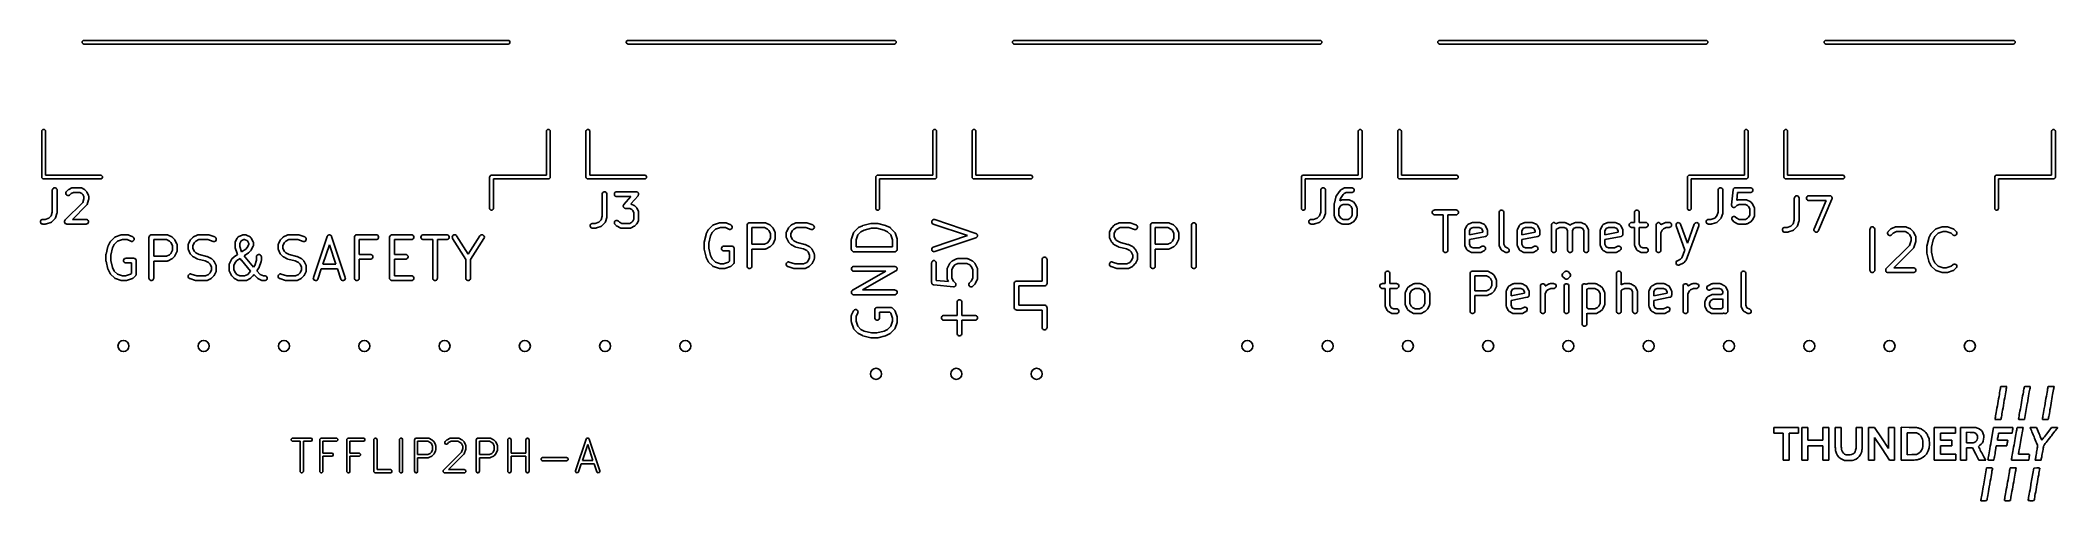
# Model space of a CAD drawing. Extents: x 4.34 to 6.85, y -4.82 to -4.25.
import ezdxf

# ---------------------------------------------------------------- set-up
doc = ezdxf.new("R2010")
doc.units = 0
doc.header["$MEASUREMENT"] = 0
doc.layers.add('BLACK', color=7, linetype='CONTINUOUS')

msp = doc.modelspace()

# ---------------------------------------------------------------- linework, layer by layer
at = {"layer": 'BLACK', "linetype": 'CONTINUOUS'}
for p, q in [((4.3922, -4.247), (4.3931, -4.2469)), ((4.3931, -4.2469), (4.9219, -4.2469)), ((4.9219, -4.2469), (4.9228, -4.247)), ((5.0702, -4.247), (5.0711, -4.2469)), ((5.0711, -4.2469), (5.403, -4.2469)), ((5.403, -4.2469), (5.4039, -4.247)), ((5.5511, -4.247), (5.552, -4.2469)), ((5.552, -4.2469), (5.9331, -4.2469)), ((5.9331, -4.2469), (5.934, -4.247)), ((6.0812, -4.247), (6.0821, -4.2469)), ((6.0821, -4.2469), (6.414, -4.2469)), ((6.414, -4.2469), (6.4149, -4.247)), ((6.5624, -4.247), (6.5633, -4.2469)), ((6.5633, -4.2469), (6.7967, -4.2469)), ((6.7967, -4.2469), (6.7976, -4.247)), ((4.3909, -4.2483), (4.3922, -4.247)), ((4.3909, -4.2501), (4.3909, -4.2483)), ((4.3922, -4.2514), (4.3909, -4.2501)), ((4.3931, -4.2516), (4.3922, -4.2514)), ((4.9219, -4.2516), (4.3931, -4.2516)), ((4.9228, -4.2514), (4.9219, -4.2516)), ((4.9228, -4.247), (4.924, -4.2483)), ((4.924, -4.2501), (4.9228, -4.2514)), ((4.924, -4.2483), (4.924, -4.2501)), ((5.0689, -4.2483), (5.0702, -4.247)), ((5.0689, -4.2501), (5.0689, -4.2483)), ((5.0702, -4.2514), (5.0689, -4.2501)), ((5.0711, -4.2516), (5.0702, -4.2514)), ((5.403, -4.2516), (5.0711, -4.2516)), ((5.4039, -4.2514), (5.403, -4.2516)), ((5.4039, -4.247), (5.4052, -4.2483)), ((5.4052, -4.2501), (5.4039, -4.2514)), ((5.4052, -4.2483), (5.4052, -4.2501)), ((5.5498, -4.2483), (5.5511, -4.247)), ((5.5498, -4.2501), (5.5498, -4.2483)), ((5.5511, -4.2514), (5.5498, -4.2501)), ((5.552, -4.2516), (5.5511, -4.2514)), ((5.9331, -4.2516), (5.552, -4.2516)), ((5.934, -4.2514), (5.9331, -4.2516)), ((5.934, -4.247), (5.9353, -4.2483)), ((5.9353, -4.2501), (5.934, -4.2514)), ((5.9353, -4.2483), (5.9353, -4.2501)), ((6.08, -4.2483), (6.0812, -4.247)), ((6.08, -4.2501), (6.08, -4.2483)), ((6.0812, -4.2514), (6.08, -4.2501)), ((6.0821, -4.2516), (6.0812, -4.2514)), ((6.414, -4.2516), (6.0821, -4.2516)), ((6.4149, -4.2514), (6.414, -4.2516)), ((6.4149, -4.247), (6.4162, -4.2483)), ((6.4162, -4.2501), (6.4149, -4.2514)), ((6.4162, -4.2483), (6.4162, -4.2501)), ((6.5611, -4.2483), (6.5624, -4.247)), ((6.5611, -4.2501), (6.5611, -4.2483)), ((6.5624, -4.2514), (6.5611, -4.2501)), ((6.5633, -4.2516), (6.5624, -4.2514)), ((6.7967, -4.2516), (6.5633, -4.2516)), ((6.7976, -4.2514), (6.7967, -4.2516)), ((6.7976, -4.247), (6.7989, -4.2483)), ((6.7989, -4.2501), (6.7976, -4.2514)), ((6.7989, -4.2483), (6.7989, -4.2501)), ((4.3407, -4.3602), (4.3409, -4.3593)), ((4.3407, -4.4173), (4.3407, -4.3602)), ((4.3409, -4.3593), (4.3422, -4.3581)), ((4.3422, -4.3581), (4.344, -4.3581)), ((4.344, -4.3581), (4.3453, -4.3593)), ((4.3453, -4.3593), (4.3455, -4.3602)), ((4.3455, -4.3602), (4.3455, -4.415)), ((4.9695, -4.3602), (4.9697, -4.3593)), ((4.9695, -4.415), (4.9695, -4.3602)), ((4.9697, -4.3593), (4.9709, -4.3581)), ((4.9709, -4.3581), (4.9728, -4.3581)), ((4.9728, -4.3581), (4.974, -4.3593)), ((4.974, -4.3593), (4.9742, -4.3602)), ((4.9742, -4.3602), (4.9742, -4.4173)), ((5.0187, -4.3602), (5.0189, -4.3593)), ((5.0187, -4.4173), (5.0187, -4.3602)), ((5.0189, -4.3593), (5.0202, -4.3581)), ((5.0202, -4.3581), (5.022, -4.3581)), ((5.022, -4.3581), (5.0233, -4.3593)), ((5.0233, -4.3593), (5.0234, -4.3602)), ((5.0234, -4.3602), (5.0234, -4.415)), ((5.4506, -4.3602), (5.4508, -4.3593)), ((5.4506, -4.415), (5.4506, -4.3602)), ((5.4508, -4.3593), (5.4521, -4.3581)), ((5.4521, -4.3581), (5.4539, -4.3581)), ((5.4539, -4.3581), (5.4552, -4.3593)), ((5.4552, -4.3593), (5.4553, -4.3602)), ((5.4553, -4.3602), (5.4553, -4.4173)), ((5.4996, -4.3602), (5.4998, -4.3593)), ((5.4996, -4.4173), (5.4996, -4.3602)), ((5.4998, -4.3593), (5.5011, -4.3581)), ((5.5011, -4.3581), (5.5029, -4.3581)), ((5.5029, -4.3581), (5.5042, -4.3593)), ((5.5042, -4.3593), (5.5044, -4.3602)), ((5.5044, -4.3602), (5.5044, -4.415)), ((5.9807, -4.3602), (5.9809, -4.3593)), ((5.9807, -4.415), (5.9807, -4.3602)), ((5.9809, -4.3593), (5.9822, -4.3581)), ((5.9822, -4.3581), (5.984, -4.3581)), ((5.984, -4.3581), (5.9853, -4.3593)), ((5.9853, -4.3593), (5.9855, -4.3602)), ((5.9855, -4.3602), (5.9855, -4.4173)), ((6.0298, -4.3602), (6.03, -4.3593)), ((6.0298, -4.4173), (6.0298, -4.3602)), ((6.03, -4.3593), (6.0312, -4.3581)), ((6.0312, -4.3581), (6.033, -4.3581)), ((6.033, -4.3581), (6.0343, -4.3593)), ((6.0343, -4.3593), (6.0345, -4.3602)), ((6.0345, -4.3602), (6.0345, -4.415)), ((6.4617, -4.3602), (6.4619, -4.3593)), ((6.4617, -4.415), (6.4617, -4.3602)), ((6.4619, -4.3593), (6.4631, -4.3581)), ((6.4631, -4.3581), (6.4649, -4.3581)), ((6.4649, -4.3581), (6.4662, -4.3593)), ((6.4662, -4.3593), (6.4664, -4.3602)), ((6.4664, -4.3602), (6.4664, -4.4173)), ((6.5109, -4.3602), (6.5111, -4.3593)), ((6.5109, -4.4173), (6.5109, -4.3602)), ((6.5111, -4.3593), (6.5124, -4.3581)), ((6.5124, -4.3581), (6.5142, -4.3581)), ((6.5142, -4.3581), (6.5155, -4.3593)), ((6.5155, -4.3593), (6.5156, -4.3602)), ((6.5156, -4.3602), (6.5156, -4.415)), ((6.8444, -4.3602), (6.8445, -4.3593)), ((6.8444, -4.415), (6.8444, -4.3602)), ((6.8445, -4.3593), (6.8458, -4.3581)), ((6.8458, -4.3581), (6.8476, -4.3581)), ((6.8476, -4.3581), (6.8489, -4.3593)), ((6.8489, -4.3593), (6.8491, -4.3602)), ((6.8491, -4.3602), (6.8491, -4.4173)), ((4.3409, -4.4182), (4.3407, -4.4173)), ((4.3422, -4.4195), (4.3409, -4.4182)), ((4.3431, -4.4197), (4.3422, -4.4195)), ((4.414, -4.4197), (4.3431, -4.4197)), ((4.3455, -4.415), (4.414, -4.415)), ((4.414, -4.415), (4.4149, -4.4151)), ((4.4149, -4.4195), (4.414, -4.4197)), ((4.4149, -4.4151), (4.4162, -4.4164)), ((4.4162, -4.4182), (4.4149, -4.4195)), ((4.4162, -4.4164), (4.4162, -4.4182)), ((4.8986, -4.4173), (4.8988, -4.4164)), ((4.8986, -4.4563), (4.8986, -4.4173)), ((4.8988, -4.4164), (4.9001, -4.4151)), ((4.9001, -4.4151), (4.901, -4.415)), ((4.901, -4.415), (4.9695, -4.415)), ((4.9719, -4.4197), (4.9033, -4.4197)), ((4.9033, -4.4197), (4.9033, -4.4563)), ((4.9728, -4.4195), (4.9719, -4.4197)), ((4.974, -4.4182), (4.9728, -4.4195)), ((4.9742, -4.4173), (4.974, -4.4182)), ((5.0189, -4.4182), (5.0187, -4.4173)), ((5.0202, -4.4195), (5.0189, -4.4182)), ((5.0211, -4.4197), (5.0202, -4.4195)), ((5.0919, -4.4197), (5.0211, -4.4197)), ((5.0234, -4.415), (5.0919, -4.415)), ((5.0919, -4.415), (5.0929, -4.4151)), ((5.0929, -4.4195), (5.0919, -4.4197)), ((5.0929, -4.4151), (5.0941, -4.4164)), ((5.0941, -4.4182), (5.0929, -4.4195)), ((5.0941, -4.4164), (5.0941, -4.4182)), ((5.3797, -4.4173), (5.3799, -4.4164)), ((5.3797, -4.4563), (5.3797, -4.4173)), ((5.3799, -4.4164), (5.3812, -4.4151)), ((5.3812, -4.4151), (5.3821, -4.415)), ((5.3821, -4.415), (5.4506, -4.415)), ((5.453, -4.4197), (5.3845, -4.4197)), ((5.3845, -4.4197), (5.3845, -4.4563)), ((5.4539, -4.4195), (5.453, -4.4197)), ((5.4552, -4.4182), (5.4539, -4.4195)), ((5.4553, -4.4173), (5.4552, -4.4182)), ((5.4998, -4.4182), (5.4996, -4.4173)), ((5.5011, -4.4195), (5.4998, -4.4182)), ((5.502, -4.4197), (5.5011, -4.4195)), ((5.5729, -4.4197), (5.502, -4.4197)), ((5.5044, -4.415), (5.5729, -4.415)), ((5.5729, -4.415), (5.5738, -4.4151)), ((5.5738, -4.4195), (5.5729, -4.4197)), ((5.5738, -4.4151), (5.5751, -4.4164)), ((5.5751, -4.4182), (5.5738, -4.4195)), ((5.5751, -4.4164), (5.5751, -4.4182)), ((5.9099, -4.4173), (5.9101, -4.4164)), ((5.9099, -4.4563), (5.9099, -4.4173)), ((5.9101, -4.4164), (5.9113, -4.4151)), ((5.9113, -4.4151), (5.9122, -4.415)), ((5.9122, -4.415), (5.9807, -4.415)), ((5.9831, -4.4197), (5.9146, -4.4197)), ((5.9146, -4.4197), (5.9146, -4.4563)), ((5.984, -4.4195), (5.9831, -4.4197)), ((5.9853, -4.4182), (5.984, -4.4195)), ((5.9855, -4.4173), (5.9853, -4.4182)), ((6.03, -4.4182), (6.0298, -4.4173)), ((6.0312, -4.4195), (6.03, -4.4182)), ((6.0321, -4.4197), (6.0312, -4.4195)), ((6.103, -4.4197), (6.0321, -4.4197)), ((6.0345, -4.415), (6.103, -4.415)), ((6.103, -4.415), (6.1039, -4.4151)), ((6.1039, -4.4195), (6.103, -4.4197)), ((6.1039, -4.4151), (6.1052, -4.4164)), ((6.1052, -4.4182), (6.1039, -4.4195)), ((6.1052, -4.4164), (6.1052, -4.4182)), ((6.3908, -4.4173), (6.391, -4.4164)), ((6.3908, -4.4563), (6.3908, -4.4173)), ((6.391, -4.4164), (6.3923, -4.4151)), ((6.3923, -4.4151), (6.3932, -4.415)), ((6.3932, -4.415), (6.4617, -4.415)), ((6.464, -4.4197), (6.3955, -4.4197)), ((6.3955, -4.4197), (6.3955, -4.4563)), ((6.4649, -4.4195), (6.464, -4.4197)), ((6.4662, -4.4182), (6.4649, -4.4195)), ((6.4664, -4.4173), (6.4662, -4.4182)), ((6.5111, -4.4182), (6.5109, -4.4173)), ((6.5124, -4.4195), (6.5111, -4.4182)), ((6.5133, -4.4197), (6.5124, -4.4195)), ((6.5841, -4.4197), (6.5133, -4.4197)), ((6.5156, -4.415), (6.5841, -4.415)), ((6.5841, -4.415), (6.585, -4.4151)), ((6.585, -4.4195), (6.5841, -4.4197)), ((6.585, -4.4151), (6.5863, -4.4164)), ((6.5863, -4.4182), (6.585, -4.4195)), ((6.5863, -4.4164), (6.5863, -4.4182)), ((6.7735, -4.4173), (6.7737, -4.4164)), ((6.7735, -4.4563), (6.7735, -4.4173)), ((6.7737, -4.4164), (6.775, -4.4151)), ((6.775, -4.4151), (6.7759, -4.415)), ((6.7759, -4.415), (6.8444, -4.415)), ((6.8467, -4.4197), (6.7782, -4.4197)), ((6.7782, -4.4197), (6.7782, -4.4563)), ((6.8476, -4.4195), (6.8467, -4.4197)), ((6.8489, -4.4182), (6.8476, -4.4195)), ((6.8491, -4.4173), (6.8489, -4.4182)), ((4.3539, -4.4335), (4.354, -4.433)), ((4.3539, -4.4612), (4.3539, -4.4335)), ((4.354, -4.433), (4.3544, -4.4319)), ((4.3544, -4.4319), (4.3552, -4.4311)), ((4.3552, -4.4311), (4.3563, -4.4306)), ((4.3563, -4.4306), (4.3575, -4.4306)), ((4.3575, -4.4306), (4.3585, -4.4311)), ((4.3585, -4.4311), (4.3593, -4.4319)), ((4.3593, -4.4319), (4.3598, -4.433)), ((4.3598, -4.433), (4.3598, -4.4335)), ((4.3598, -4.4335), (4.3598, -4.4617)), ((4.3709, -4.4367), (4.3713, -4.4356)), ((4.3709, -4.4379), (4.3709, -4.4367)), ((4.3713, -4.4389), (4.3709, -4.4379)), ((4.3713, -4.4356), (4.3717, -4.4352)), ((4.3721, -4.4397), (4.3713, -4.4389)), ((4.3717, -4.4352), (4.3735, -4.4333)), ((4.3732, -4.4402), (4.3721, -4.4397)), ((4.3743, -4.4402), (4.3732, -4.4402)), ((4.3735, -4.4333), (4.3738, -4.4331)), ((4.3738, -4.4331), (4.3739, -4.433)), ((4.3738, -4.4331), (4.3738, -4.4331)), ((4.3739, -4.433), (4.374, -4.433)), ((4.374, -4.433), (4.3741, -4.4329)), ((4.3741, -4.4329), (4.3743, -4.4328)), ((4.3743, -4.4328), (4.3781, -4.4309)), ((4.3754, -4.4397), (4.3743, -4.4402)), ((4.3758, -4.4394), (4.3754, -4.4397)), ((4.3774, -4.4378), (4.3758, -4.4394)), ((4.3801, -4.4365), (4.3774, -4.4378)), ((4.3781, -4.4309), (4.3786, -4.4307)), ((4.3786, -4.4307), (4.3787, -4.4307)), ((4.3787, -4.4307), (4.3788, -4.4306)), ((4.3788, -4.4306), (4.3794, -4.4306)), ((4.3794, -4.4306), (4.3887, -4.4306)), ((4.3881, -4.4365), (4.3801, -4.4365)), ((4.3907, -4.4378), (4.3881, -4.4365)), ((4.3887, -4.4306), (4.3893, -4.4306)), ((4.3893, -4.4306), (4.3894, -4.4307)), ((4.3894, -4.4307), (4.3895, -4.4307)), ((4.3895, -4.4307), (4.3901, -4.4309)), ((4.3901, -4.4309), (4.3938, -4.4328)), ((4.3919, -4.439), (4.3907, -4.4378)), ((4.3918, -4.4488), (4.3933, -4.4443)), ((4.3933, -4.4417), (4.3919, -4.439)), ((4.3933, -4.4443), (4.3933, -4.4417)), ((4.3938, -4.4328), (4.3941, -4.4329)), ((4.3941, -4.4329), (4.3941, -4.433)), ((4.3941, -4.433), (4.3942, -4.433)), ((4.3942, -4.433), (4.3943, -4.4331)), ((4.3943, -4.4331), (4.3944, -4.4331)), ((4.3944, -4.4331), (4.3946, -4.4333)), ((4.3946, -4.4333), (4.3965, -4.4352)), ((4.3965, -4.4352), (4.3966, -4.4354)), ((4.3966, -4.4354), (4.3967, -4.4355)), ((4.3967, -4.4355), (4.3968, -4.4356)), ((4.3968, -4.4356), (4.3968, -4.4356)), ((4.3968, -4.4356), (4.3969, -4.4357)), ((4.3969, -4.4357), (4.397, -4.436)), ((4.397, -4.436), (4.3989, -4.4397)), ((4.399, -4.4457), (4.3972, -4.4513)), ((4.3989, -4.4397), (4.3991, -4.4403)), ((4.3991, -4.4454), (4.399, -4.4457)), ((4.3991, -4.4403), (4.3991, -4.4404)), ((4.3991, -4.4404), (4.3991, -4.4405)), ((4.3991, -4.4405), (4.3992, -4.441)), ((4.3992, -4.4453), (4.3991, -4.4454)), ((4.3991, -4.4454), (4.3991, -4.4454)), ((4.3992, -4.441), (4.3992, -4.4448)), ((4.3992, -4.4448), (4.3992, -4.4451)), ((4.3992, -4.4451), (4.3992, -4.4452)), ((4.3992, -4.4452), (4.3992, -4.4453)), ((5.0389, -4.4385), (5.039, -4.438)), ((5.0389, -4.4662), (5.0389, -4.4385)), ((5.039, -4.438), (5.0394, -4.4369)), ((5.0394, -4.4369), (5.0402, -4.4361)), ((5.0402, -4.4361), (5.0413, -4.4356)), ((5.0413, -4.4356), (5.0425, -4.4356)), ((5.0425, -4.4356), (5.0435, -4.4361)), ((5.0435, -4.4361), (5.0443, -4.4369)), ((5.0443, -4.4369), (5.0448, -4.438)), ((5.0448, -4.438), (5.0448, -4.4385)), ((5.0448, -4.4385), (5.0448, -4.4667)), ((5.054, -4.438), (5.0544, -4.4369)), ((5.054, -4.4391), (5.054, -4.438)), ((5.0544, -4.4402), (5.054, -4.4391)), ((5.0544, -4.4369), (5.0552, -4.4361)), ((5.0552, -4.441), (5.0544, -4.4402)), ((5.0552, -4.4361), (5.0563, -4.4356)), ((5.0563, -4.4414), (5.0552, -4.441)), ((5.0563, -4.4356), (5.0569, -4.4356)), ((5.0569, -4.4415), (5.0563, -4.4414)), ((5.0569, -4.4356), (5.0812, -4.4356)), ((5.0747, -4.4415), (5.0569, -4.4415)), ((5.0659, -4.4516), (5.0747, -4.4415)), ((5.0835, -4.4405), (5.0745, -4.4507)), ((5.0812, -4.4356), (5.0816, -4.4356)), ((5.0816, -4.4356), (5.0816, -4.4356)), ((5.0816, -4.4356), (5.0817, -4.4356)), ((5.0817, -4.4356), (5.0818, -4.4356)), ((5.0818, -4.4356), (5.0823, -4.4358)), ((5.0823, -4.4358), (5.0827, -4.436)), ((5.0827, -4.436), (5.0828, -4.436)), ((5.0828, -4.436), (5.0829, -4.4361)), ((5.0829, -4.4361), (5.0832, -4.4364)), ((5.0832, -4.4364), (5.0836, -4.4367)), ((5.0836, -4.4402), (5.0835, -4.4405)), ((5.0836, -4.4367), (5.0836, -4.4368)), ((5.0836, -4.4368), (5.0837, -4.4369)), ((5.0837, -4.4402), (5.0836, -4.4402)), ((5.0837, -4.4369), (5.0839, -4.4373)), ((5.0838, -4.44), (5.0837, -4.4401)), ((5.0837, -4.4401), (5.0837, -4.4402)), ((5.084, -4.4396), (5.0838, -4.44)), ((5.0839, -4.4373), (5.0841, -4.4378)), ((5.0841, -4.4391), (5.084, -4.4396)), ((5.0841, -4.4378), (5.0841, -4.4379)), ((5.0841, -4.4379), (5.0841, -4.438)), ((5.0841, -4.438), (5.0841, -4.4384)), ((5.0841, -4.4384), (5.0842, -4.4389)), ((5.0842, -4.4389), (5.0841, -4.439)), ((5.0841, -4.439), (5.0841, -4.4391)), ((5.9339, -4.4335), (5.934, -4.433)), ((5.9339, -4.4612), (5.9339, -4.4335)), ((5.934, -4.433), (5.9344, -4.4319)), ((5.9344, -4.4319), (5.9352, -4.4311)), ((5.9352, -4.4311), (5.9363, -4.4306)), ((5.9363, -4.4306), (5.9375, -4.4306)), ((5.9375, -4.4306), (5.9385, -4.4311)), ((5.9385, -4.4311), (5.9393, -4.4319)), ((5.9393, -4.4319), (5.9398, -4.433)), ((5.9398, -4.433), (5.9398, -4.4335)), ((5.9398, -4.4335), (5.9398, -4.4617)), ((5.9509, -4.4497), (5.9528, -4.4422)), ((5.9528, -4.4422), (5.9529, -4.4419)), ((5.9529, -4.4417), (5.953, -4.4416)), ((5.9529, -4.4418), (5.9529, -4.4417)), ((5.9529, -4.4419), (5.9529, -4.4418)), ((5.953, -4.4416), (5.9532, -4.4413)), ((5.953, -4.4416), (5.953, -4.4416)), ((5.9532, -4.4413), (5.9569, -4.4356)), ((5.9569, -4.4356), (5.9571, -4.4354)), ((5.9569, -4.4356), (5.9569, -4.4356)), ((5.9569, -4.4356), (5.9569, -4.4356)), ((5.9571, -4.4354), (5.9573, -4.4352)), ((5.9573, -4.4352), (5.9592, -4.4333)), ((5.9573, -4.4352), (5.9573, -4.4352)), ((5.9573, -4.4352), (5.9573, -4.4352)), ((5.9584, -4.4441), (5.9576, -4.447)), ((5.9576, -4.447), (5.9599, -4.4459)), ((5.9617, -4.4392), (5.9584, -4.4441)), ((5.9592, -4.4333), (5.9594, -4.4331)), ((5.9594, -4.4331), (5.9595, -4.433)), ((5.9594, -4.4331), (5.9594, -4.4331)), ((5.9595, -4.433), (5.9596, -4.433)), ((5.9596, -4.433), (5.9597, -4.4329)), ((5.9597, -4.4329), (5.9599, -4.4328)), ((5.9599, -4.4328), (5.9637, -4.4309)), ((5.9599, -4.4459), (5.9605, -4.4457)), ((5.9605, -4.4457), (5.9606, -4.4457)), ((5.9606, -4.4457), (5.9607, -4.4456)), ((5.9607, -4.4456), (5.9612, -4.4456)), ((5.9612, -4.4456), (5.9687, -4.4456)), ((5.963, -4.4378), (5.9617, -4.4392)), ((5.9657, -4.4365), (5.963, -4.4378)), ((5.9637, -4.4309), (5.9642, -4.4307)), ((5.9642, -4.4307), (5.9643, -4.4307)), ((5.9643, -4.4307), (5.9644, -4.4306)), ((5.9644, -4.4306), (5.965, -4.4306)), ((5.965, -4.4306), (5.9725, -4.4306)), ((5.9725, -4.4365), (5.9657, -4.4365)), ((5.9687, -4.4456), (5.9693, -4.4456)), ((5.9693, -4.4456), (5.9694, -4.4457)), ((5.9694, -4.4457), (5.9695, -4.4457)), ((5.9695, -4.4457), (5.9701, -4.4459)), ((5.9701, -4.4459), (5.9738, -4.4478)), ((5.9725, -4.4306), (5.9731, -4.4306)), ((5.9731, -4.4364), (5.9725, -4.4365)), ((5.9731, -4.4306), (5.9741, -4.4311)), ((5.9741, -4.436), (5.9731, -4.4364)), ((5.9738, -4.4478), (5.9741, -4.4479)), ((5.9741, -4.4311), (5.975, -4.4319)), ((5.975, -4.4352), (5.9741, -4.436)), ((5.9741, -4.4479), (5.9741, -4.448)), ((5.975, -4.4319), (5.9754, -4.433)), ((5.9754, -4.4341), (5.975, -4.4352)), ((5.9754, -4.433), (5.9754, -4.4341)), ((6.4289, -4.4335), (6.429, -4.433)), ((6.4289, -4.4612), (6.4289, -4.4335)), ((6.429, -4.433), (6.4294, -4.4319)), ((6.4294, -4.4319), (6.4302, -4.4311)), ((6.4302, -4.4311), (6.4313, -4.4306)), ((6.4313, -4.4306), (6.4325, -4.4306)), ((6.4325, -4.4306), (6.4335, -4.4311)), ((6.4335, -4.4311), (6.4343, -4.4319)), ((6.4343, -4.4319), (6.4348, -4.433)), ((6.4348, -4.433), (6.4348, -4.4335)), ((6.4348, -4.4335), (6.4348, -4.4617)), ((6.4458, -4.452), (6.4477, -4.4332)), ((6.4477, -4.433), (6.4478, -4.4329)), ((6.4477, -4.4332), (6.4477, -4.433)), ((6.4477, -4.433), (6.4477, -4.433)), ((6.4478, -4.4327), (6.448, -4.4323)), ((6.4478, -4.4329), (6.4478, -4.4327)), ((6.448, -4.4323), (6.4482, -4.4319)), ((6.4482, -4.4319), (6.4483, -4.4318)), ((6.4483, -4.4317), (6.4487, -4.4314)), ((6.4483, -4.4318), (6.4483, -4.4317)), ((6.4487, -4.4314), (6.449, -4.4311)), ((6.449, -4.4311), (6.4491, -4.431)), ((6.4491, -4.431), (6.4492, -4.4309)), ((6.4492, -4.4309), (6.4496, -4.4308)), ((6.4496, -4.4308), (6.45, -4.4306)), ((6.45, -4.4306), (6.4503, -4.4306)), ((6.4503, -4.4306), (6.4503, -4.4306)), ((6.4503, -4.4306), (6.4504, -4.4306)), ((6.4504, -4.4306), (6.4506, -4.4306)), ((6.4506, -4.4306), (6.4694, -4.4306)), ((6.4533, -4.4365), (6.4523, -4.4463)), ((6.4523, -4.4463), (6.4531, -4.4459)), ((6.4531, -4.4459), (6.4536, -4.4457)), ((6.4694, -4.4365), (6.4533, -4.4365)), ((6.4536, -4.4457), (6.4537, -4.4457)), ((6.4537, -4.4457), (6.4538, -4.4456)), ((6.4538, -4.4456), (6.4544, -4.4456)), ((6.4544, -4.4456), (6.4637, -4.4456)), ((6.4637, -4.4456), (6.4643, -4.4456)), ((6.4643, -4.4456), (6.4644, -4.4457)), ((6.4644, -4.4457), (6.4645, -4.4457)), ((6.4645, -4.4457), (6.4651, -4.4459)), ((6.4651, -4.4459), (6.4688, -4.4478)), ((6.4688, -4.4478), (6.4691, -4.4479)), ((6.4691, -4.4479), (6.4691, -4.448)), ((6.4694, -4.4306), (6.4699, -4.4306)), ((6.4699, -4.4364), (6.4694, -4.4365)), ((6.4699, -4.4306), (6.471, -4.4311)), ((6.471, -4.436), (6.4699, -4.4364)), ((6.471, -4.4311), (6.4718, -4.4319)), ((6.4718, -4.4352), (6.471, -4.436)), ((6.4718, -4.4319), (6.4723, -4.433)), ((6.4723, -4.4341), (6.4718, -4.4352)), ((6.4723, -4.433), (6.4723, -4.4341)), ((6.5239, -4.4435), (6.524, -4.443)), ((6.5239, -4.4712), (6.5239, -4.4435)), ((6.524, -4.443), (6.5244, -4.4419)), ((6.5244, -4.4419), (6.5252, -4.4411)), ((6.5252, -4.4411), (6.5263, -4.4406)), ((6.5263, -4.4406), (6.5275, -4.4406)), ((6.5275, -4.4406), (6.5285, -4.4411)), ((6.5285, -4.4411), (6.5293, -4.4419)), ((6.5293, -4.4419), (6.5298, -4.443)), ((6.5298, -4.443), (6.5298, -4.4435)), ((6.5298, -4.4435), (6.5298, -4.4717)), ((6.539, -4.443), (6.5394, -4.4419)), ((6.539, -4.4441), (6.539, -4.443)), ((6.5394, -4.4452), (6.539, -4.4441)), ((6.5394, -4.4419), (6.5402, -4.4411)), ((6.5402, -4.446), (6.5394, -4.4452)), ((6.5402, -4.4411), (6.5413, -4.4406)), ((6.5413, -4.4464), (6.5402, -4.446)), ((6.5413, -4.4406), (6.5419, -4.4406)), ((6.5419, -4.4465), (6.5413, -4.4464)), ((6.5419, -4.4406), (6.5681, -4.4406)), ((6.5636, -4.4465), (6.5419, -4.4465)), ((6.5485, -4.4817), (6.5636, -4.4465)), ((6.5708, -4.4447), (6.554, -4.4841)), ((6.5681, -4.4406), (6.5687, -4.4406)), ((6.5687, -4.4406), (6.5687, -4.4406)), ((6.5687, -4.4406), (6.5687, -4.4406)), ((6.5687, -4.4406), (6.5692, -4.4409)), ((6.5692, -4.4409), (6.5698, -4.4411)), ((6.5698, -4.4411), (6.5698, -4.4411)), ((6.5698, -4.4411), (6.5698, -4.4411)), ((6.5698, -4.4411), (6.5702, -4.4415)), ((6.5702, -4.4415), (6.5706, -4.4419)), ((6.5706, -4.4419), (6.5706, -4.4419)), ((6.5706, -4.4419), (6.5706, -4.4419)), ((6.5706, -4.4419), (6.5708, -4.4424)), ((6.5708, -4.4424), (6.571, -4.443)), ((6.571, -4.4441), (6.5708, -4.4447)), ((6.571, -4.443), (6.571, -4.443)), ((6.571, -4.443), (6.571, -4.443)), ((6.571, -4.443), (6.571, -4.4436)), ((6.571, -4.4436), (6.571, -4.4441)), ((6.571, -4.4441), (6.571, -4.4441)), ((6.571, -4.4441), (6.571, -4.4441)), ((4.339, -4.4723), (4.3394, -4.4713)), ((4.339, -4.4735), (4.339, -4.4723)), ((4.3394, -4.4713), (4.3402, -4.4705)), ((4.3402, -4.4705), (4.3413, -4.47)), ((4.3413, -4.47), (4.3419, -4.47)), ((4.3419, -4.47), (4.3451, -4.47)), ((4.3451, -4.47), (4.3497, -4.4685)), ((4.3497, -4.4685), (4.3524, -4.4657)), ((4.3524, -4.4657), (4.3539, -4.4612)), ((4.3571, -4.4694), (4.3533, -4.4731)), ((4.3575, -4.4689), (4.3571, -4.4694)), ((4.3576, -4.4687), (4.3575, -4.4688)), ((4.3575, -4.4688), (4.3575, -4.4689)), ((4.3578, -4.4682), (4.3576, -4.4687)), ((4.3597, -4.4626), (4.3578, -4.4682)), ((4.3598, -4.4622), (4.3597, -4.4623)), ((4.3597, -4.4623), (4.3597, -4.4626)), ((4.3598, -4.4617), (4.3598, -4.4619)), ((4.3598, -4.4619), (4.3598, -4.462)), ((4.3598, -4.462), (4.3598, -4.4621)), ((4.3598, -4.4621), (4.3598, -4.4622)), ((4.369, -4.4723), (4.3694, -4.4713)), ((4.369, -4.4735), (4.369, -4.4723)), ((4.3694, -4.4713), (4.3698, -4.4708)), ((4.3698, -4.4708), (4.3918, -4.4488)), ((4.3965, -4.4525), (4.379, -4.47)), ((4.379, -4.47), (4.3962, -4.47)), ((4.3962, -4.47), (4.3968, -4.47)), ((4.3968, -4.452), (4.3965, -4.4525)), ((4.3969, -4.452), (4.3968, -4.452)), ((4.3968, -4.47), (4.3979, -4.4705)), ((4.3972, -4.4513), (4.3969, -4.4519)), ((4.3969, -4.4519), (4.3969, -4.452)), ((4.3979, -4.4705), (4.3987, -4.4713)), ((4.3987, -4.4713), (4.3991, -4.4723)), ((4.3991, -4.4723), (4.3991, -4.4735)), ((4.8988, -4.4572), (4.8986, -4.4563)), ((4.9001, -4.4585), (4.8988, -4.4572)), ((4.9019, -4.4585), (4.9001, -4.4585)), ((4.9032, -4.4572), (4.9019, -4.4585)), ((4.9033, -4.4563), (4.9032, -4.4572)), ((5.0347, -4.4735), (5.0374, -4.4707)), ((5.0374, -4.4707), (5.0389, -4.4662)), ((5.0447, -4.4676), (5.0428, -4.4732)), ((5.0448, -4.4672), (5.0447, -4.4673)), ((5.0447, -4.4673), (5.0447, -4.4676)), ((5.0448, -4.4667), (5.0448, -4.4669)), ((5.0448, -4.4669), (5.0448, -4.467)), ((5.0448, -4.467), (5.0448, -4.4671)), ((5.0448, -4.4671), (5.0448, -4.4672)), ((5.054, -4.4736), (5.0544, -4.4725)), ((5.0544, -4.4725), (5.0552, -4.4717)), ((5.0552, -4.4717), (5.0563, -4.4713)), ((5.0563, -4.4713), (5.0575, -4.4713)), ((5.0575, -4.4713), (5.0585, -4.4717)), ((5.0585, -4.4717), (5.059, -4.4721)), ((5.059, -4.4721), (5.0605, -4.4736)), ((5.0652, -4.453), (5.0654, -4.4525)), ((5.0652, -4.4531), (5.0652, -4.453)), ((5.0652, -4.4532), (5.0652, -4.4531)), ((5.0652, -4.4536), (5.0652, -4.4532)), ((5.0652, -4.4541), (5.0652, -4.4536)), ((5.0653, -4.4542), (5.0652, -4.4541)), ((5.0653, -4.4543), (5.0653, -4.4542)), ((5.0655, -4.4547), (5.0653, -4.4543)), ((5.0654, -4.4525), (5.0656, -4.4521)), ((5.0657, -4.4552), (5.0655, -4.4547)), ((5.0656, -4.4521), (5.0656, -4.4519)), ((5.0656, -4.4519), (5.0657, -4.4519)), ((5.0657, -4.4518), (5.0659, -4.4516)), ((5.0657, -4.4519), (5.0657, -4.4518)), ((5.0658, -4.4553), (5.0657, -4.4552)), ((5.0657, -4.4552), (5.0657, -4.4552)), ((5.0661, -4.4557), (5.0658, -4.4553)), ((5.0665, -4.456), (5.0661, -4.4557)), ((5.0666, -4.456), (5.0665, -4.456)), ((5.0666, -4.4561), (5.0666, -4.456)), ((5.0671, -4.4562), (5.0666, -4.4561)), ((5.0675, -4.4564), (5.0671, -4.4562)), ((5.0677, -4.4564), (5.0675, -4.4564)), ((5.0677, -4.4565), (5.0677, -4.4564)), ((5.0678, -4.4565), (5.0677, -4.4565)), ((5.0681, -4.4565), (5.0678, -4.4565)), ((5.0731, -4.4565), (5.0681, -4.4565)), ((5.0757, -4.4578), (5.0731, -4.4565)), ((5.0745, -4.4507), (5.0751, -4.4509)), ((5.0751, -4.4509), (5.0788, -4.4528)), ((5.0769, -4.459), (5.0757, -4.4578)), ((5.0757, -4.4736), (5.0769, -4.4724)), ((5.0783, -4.4617), (5.0769, -4.459)), ((5.0769, -4.4724), (5.0783, -4.4697)), ((5.0783, -4.4697), (5.0783, -4.4617)), ((5.0788, -4.4528), (5.0791, -4.4529)), ((5.0791, -4.4529), (5.0791, -4.453)), ((5.0791, -4.453), (5.0792, -4.453)), ((5.0792, -4.453), (5.0793, -4.4531)), ((5.0793, -4.4531), (5.0794, -4.4531)), ((5.0794, -4.4531), (5.0796, -4.4533)), ((5.0796, -4.4533), (5.0815, -4.4552)), ((5.0815, -4.4552), (5.0816, -4.4554)), ((5.0816, -4.4554), (5.0817, -4.4555)), ((5.0817, -4.4555), (5.0818, -4.4556)), ((5.0818, -4.4556), (5.0818, -4.4556)), ((5.0818, -4.4556), (5.0819, -4.4557)), ((5.0819, -4.4557), (5.082, -4.456)), ((5.082, -4.456), (5.0839, -4.4597)), ((5.0839, -4.4717), (5.082, -4.4755)), ((5.0839, -4.4597), (5.0841, -4.4603)), ((5.0841, -4.4712), (5.0839, -4.4717)), ((5.0841, -4.4603), (5.0841, -4.4604)), ((5.0841, -4.4604), (5.0841, -4.4605)), ((5.0841, -4.4605), (5.0842, -4.461)), ((5.0842, -4.4704), (5.0841, -4.471)), ((5.0841, -4.471), (5.0841, -4.4711)), ((5.0841, -4.4711), (5.0841, -4.4712)), ((5.0842, -4.461), (5.0842, -4.4704)), ((5.3799, -4.4572), (5.3797, -4.4563)), ((5.3812, -4.4585), (5.3799, -4.4572)), ((5.383, -4.4585), (5.3812, -4.4585)), ((5.3843, -4.4572), (5.383, -4.4585)), ((5.3845, -4.4563), (5.3843, -4.4572)), ((5.4493, -4.4729), (5.4496, -4.4718)), ((5.4493, -4.474), (5.4493, -4.4729)), ((5.4496, -4.4718), (5.4504, -4.4709)), ((5.4504, -4.4709), (5.4514, -4.4704)), ((5.4514, -4.4704), (5.4526, -4.4703)), ((5.4526, -4.4703), (5.4531, -4.4704)), ((5.4531, -4.4704), (5.5043, -4.4875)), ((5.9101, -4.4572), (5.9099, -4.4563)), ((5.9113, -4.4585), (5.9101, -4.4572)), ((5.9131, -4.4585), (5.9113, -4.4585)), ((5.9144, -4.4572), (5.9131, -4.4585)), ((5.9146, -4.4563), (5.9144, -4.4572)), ((5.919, -4.4723), (5.9194, -4.4713)), ((5.919, -4.4735), (5.919, -4.4723)), ((5.9194, -4.4713), (5.9202, -4.4705)), ((5.9202, -4.4705), (5.9213, -4.47)), ((5.9213, -4.47), (5.9219, -4.47)), ((5.9219, -4.47), (5.9251, -4.47)), ((5.9251, -4.47), (5.9297, -4.4685)), ((5.9297, -4.4685), (5.9324, -4.4657)), ((5.9324, -4.4657), (5.9339, -4.4612)), ((5.9371, -4.4694), (5.9333, -4.4731)), ((5.9375, -4.4689), (5.9371, -4.4694)), ((5.9376, -4.4687), (5.9375, -4.4688)), ((5.9375, -4.4688), (5.9375, -4.4689)), ((5.9378, -4.4682), (5.9376, -4.4687)), ((5.9397, -4.4626), (5.9378, -4.4682)), ((5.9398, -4.4622), (5.9397, -4.4623)), ((5.9397, -4.4623), (5.9397, -4.4626)), ((5.9398, -4.4617), (5.9398, -4.4619)), ((5.9398, -4.4619), (5.9398, -4.462)), ((5.9398, -4.462), (5.9398, -4.4621)), ((5.9398, -4.4621), (5.9398, -4.4622)), ((5.9508, -4.4501), (5.9509, -4.4498)), ((5.9508, -4.4503), (5.9508, -4.4501)), ((5.9508, -4.4504), (5.9508, -4.4503)), ((5.9508, -4.4503), (5.9508, -4.4503)), ((5.9508, -4.4654), (5.9508, -4.4504)), ((5.9509, -4.466), (5.9508, -4.4654)), ((5.9509, -4.4498), (5.9509, -4.4497)), ((5.9509, -4.4498), (5.9509, -4.4498)), ((5.9509, -4.4661), (5.9509, -4.466)), ((5.9509, -4.4662), (5.9509, -4.4661)), ((5.9511, -4.4667), (5.9509, -4.4662)), ((5.953, -4.4705), (5.9511, -4.4667)), ((5.9531, -4.4707), (5.953, -4.4705)), ((5.9532, -4.4708), (5.9531, -4.4707)), ((5.9532, -4.4709), (5.9532, -4.4708)), ((5.9533, -4.471), (5.9532, -4.4709)), ((5.9534, -4.471), (5.9533, -4.471)), ((5.9535, -4.4712), (5.9534, -4.471)), ((5.9554, -4.4731), (5.9535, -4.4712)), ((5.9581, -4.454), (5.9567, -4.4567)), ((5.9567, -4.4567), (5.9567, -4.4647)), ((5.9567, -4.4647), (5.9581, -4.4674)), ((5.9592, -4.4528), (5.9581, -4.454)), ((5.9581, -4.4674), (5.9592, -4.4686)), ((5.9619, -4.4515), (5.9592, -4.4528)), ((5.9592, -4.4686), (5.9619, -4.47)), ((5.9681, -4.4515), (5.9619, -4.4515)), ((5.9619, -4.47), (5.9681, -4.47)), ((5.9707, -4.4528), (5.9681, -4.4515)), ((5.9681, -4.47), (5.9707, -4.4686)), ((5.9719, -4.454), (5.9707, -4.4528)), ((5.9707, -4.4686), (5.9719, -4.4674)), ((5.9733, -4.4567), (5.9719, -4.454)), ((5.9719, -4.4674), (5.9733, -4.4647)), ((5.9733, -4.4647), (5.9733, -4.4567)), ((5.9741, -4.448), (5.9742, -4.448)), ((5.9742, -4.448), (5.9743, -4.4481)), ((5.9743, -4.4481), (5.9744, -4.4481)), ((5.9744, -4.4481), (5.9746, -4.4483)), ((5.9746, -4.4483), (5.9765, -4.4502)), ((5.9765, -4.4712), (5.9746, -4.4731)), ((5.9765, -4.4502), (5.9766, -4.4504)), ((5.9766, -4.471), (5.9765, -4.4712)), ((5.9766, -4.4504), (5.9767, -4.4505)), ((5.9767, -4.471), (5.9766, -4.471)), ((5.9767, -4.4505), (5.9768, -4.4506)), ((5.9768, -4.4709), (5.9767, -4.471)), ((5.9768, -4.4506), (5.9768, -4.4506)), ((5.9768, -4.4506), (5.9769, -4.4507)), ((5.9769, -4.4707), (5.9768, -4.4708)), ((5.9768, -4.4708), (5.9768, -4.4709)), ((5.9769, -4.4507), (5.977, -4.451)), ((5.977, -4.4705), (5.9769, -4.4707)), ((5.977, -4.451), (5.9789, -4.4547)), ((5.9789, -4.4667), (5.977, -4.4705)), ((5.9789, -4.4547), (5.9791, -4.4553)), ((5.9791, -4.4662), (5.9789, -4.4667)), ((5.9791, -4.4553), (5.9791, -4.4554)), ((5.9791, -4.4554), (5.9791, -4.4555)), ((5.9791, -4.4555), (5.9792, -4.456)), ((5.9792, -4.4654), (5.9791, -4.466)), ((5.9791, -4.466), (5.9791, -4.4661)), ((5.9791, -4.4661), (5.9791, -4.4662)), ((5.9792, -4.456), (5.9792, -4.4654)), ((6.0729, -4.4607), (6.0733, -4.4596)), ((6.0729, -4.4619), (6.0729, -4.4607)), ((6.0733, -4.4629), (6.0729, -4.4619)), ((6.0733, -4.4596), (6.0741, -4.4588)), ((6.0741, -4.4637), (6.0733, -4.4629)), ((6.0741, -4.4588), (6.0752, -4.4584)), ((6.0752, -4.4642), (6.0741, -4.4637)), ((6.0752, -4.4584), (6.0758, -4.4583)), ((6.0758, -4.4642), (6.0752, -4.4642)), ((6.0758, -4.4583), (6.1028, -4.4583)), ((6.0863, -4.4642), (6.0758, -4.4642)), ((6.0863, -4.5085), (6.0863, -4.4642)), ((6.1028, -4.4642), (6.0922, -4.4642)), ((6.0922, -4.4642), (6.0922, -4.5085)), ((6.1028, -4.4583), (6.1033, -4.4584)), ((6.1033, -4.4642), (6.1028, -4.4642)), ((6.1033, -4.4584), (6.1044, -4.4588)), ((6.1044, -4.4637), (6.1033, -4.4642)), ((6.1044, -4.4588), (6.1052, -4.4596)), ((6.1052, -4.4629), (6.1044, -4.4637)), ((6.1052, -4.4596), (6.1057, -4.4607)), ((6.1057, -4.4619), (6.1052, -4.4629)), ((6.1057, -4.4607), (6.1057, -4.4619)), ((6.1561, -4.4607), (6.1566, -4.4596)), ((6.1561, -4.4613), (6.1561, -4.4607)), ((6.1561, -4.5018), (6.1561, -4.4613)), ((6.1566, -4.4596), (6.1574, -4.4588)), ((6.1574, -4.4588), (6.1584, -4.4584)), ((6.1584, -4.4584), (6.1596, -4.4584)), ((6.1596, -4.4584), (6.1607, -4.4588)), ((6.1607, -4.4588), (6.1615, -4.4596)), ((6.1615, -4.4596), (6.1619, -4.4607)), ((6.1619, -4.4607), (6.162, -4.4613)), ((6.162, -4.4613), (6.162, -4.5011)), ((6.3248, -4.4607), (6.3253, -4.4596)), ((6.3248, -4.4613), (6.3248, -4.4607)), ((6.3248, -4.4741), (6.3248, -4.4613)), ((6.3253, -4.4596), (6.3261, -4.4588)), ((6.3261, -4.4588), (6.3272, -4.4584)), ((6.3272, -4.4584), (6.3283, -4.4584)), ((6.3283, -4.4584), (6.3294, -4.4588)), ((6.3294, -4.4588), (6.3302, -4.4596)), ((6.3302, -4.4596), (6.3306, -4.4607)), ((6.3306, -4.4607), (6.3307, -4.4613)), ((6.3307, -4.4613), (6.3307, -4.4741)), ((6.391, -4.4572), (6.3908, -4.4563)), ((6.3923, -4.4585), (6.391, -4.4572)), ((6.3941, -4.4585), (6.3923, -4.4585)), ((6.3954, -4.4572), (6.3941, -4.4585)), ((6.3955, -4.4563), (6.3954, -4.4572)), ((6.414, -4.4723), (6.4144, -4.4713)), ((6.414, -4.4735), (6.414, -4.4723)), ((6.4144, -4.4713), (6.4152, -4.4705)), ((6.4152, -4.4705), (6.4163, -4.47)), ((6.4163, -4.47), (6.4169, -4.47)), ((6.4169, -4.47), (6.4201, -4.47)), ((6.4201, -4.47), (6.4247, -4.4685)), ((6.4247, -4.4685), (6.4274, -4.4657)), ((6.4274, -4.4657), (6.4289, -4.4612)), ((6.4321, -4.4694), (6.4283, -4.4731)), ((6.4325, -4.4689), (6.4321, -4.4694)), ((6.4326, -4.4687), (6.4325, -4.4688)), ((6.4325, -4.4688), (6.4325, -4.4689)), ((6.4328, -4.4682), (6.4326, -4.4687)), ((6.4347, -4.4626), (6.4328, -4.4682)), ((6.4348, -4.4622), (6.4347, -4.4623)), ((6.4347, -4.4623), (6.4347, -4.4626)), ((6.4348, -4.4617), (6.4348, -4.4619)), ((6.4348, -4.4619), (6.4348, -4.462)), ((6.4348, -4.462), (6.4348, -4.4621)), ((6.4348, -4.4621), (6.4348, -4.4622)), ((6.4458, -4.4526), (6.4458, -4.452)), ((6.4459, -4.4527), (6.4458, -4.4526)), ((6.4459, -4.4529), (6.4459, -4.4527)), ((6.446, -4.4533), (6.4459, -4.4529)), ((6.4459, -4.4686), (6.4463, -4.4675)), ((6.4459, -4.4697), (6.4459, -4.4686)), ((6.4463, -4.4708), (6.4459, -4.4697)), ((6.4461, -4.4537), (6.446, -4.4533)), ((6.4462, -4.4538), (6.4461, -4.4537)), ((6.4463, -4.4539), (6.4462, -4.4538)), ((6.4466, -4.4542), (6.4463, -4.4539)), ((6.4463, -4.4675), (6.4471, -4.4667)), ((6.4467, -4.4712), (6.4463, -4.4708)), ((6.4469, -4.4546), (6.4466, -4.4542)), ((6.4485, -4.4731), (6.4467, -4.4712)), ((6.447, -4.4546), (6.4469, -4.4546)), ((6.4471, -4.4547), (6.447, -4.4546)), ((6.4475, -4.4549), (6.4471, -4.4547)), ((6.4471, -4.4667), (6.4482, -4.4663)), ((6.4479, -4.4551), (6.4475, -4.4549)), ((6.448, -4.4551), (6.4479, -4.4551)), ((6.4482, -4.4552), (6.448, -4.4551)), ((6.4486, -4.4552), (6.4482, -4.4552)), ((6.4482, -4.4663), (6.4493, -4.4663)), ((6.449, -4.4552), (6.4486, -4.4552)), ((6.4492, -4.4552), (6.449, -4.4552)), ((6.4493, -4.4552), (6.4492, -4.4552)), ((6.4497, -4.455), (6.4493, -4.4552)), ((6.4493, -4.4663), (6.4504, -4.4667)), ((6.4501, -4.4549), (6.4497, -4.455)), ((6.4503, -4.4548), (6.4501, -4.4549)), ((6.4504, -4.4547), (6.4503, -4.4548)), ((6.4508, -4.4544), (6.4504, -4.4547)), ((6.4504, -4.4667), (6.4508, -4.4671)), ((6.4524, -4.4528), (6.4508, -4.4544)), ((6.4508, -4.4671), (6.4524, -4.4686)), ((6.4551, -4.4515), (6.4524, -4.4528)), ((6.4524, -4.4686), (6.4551, -4.47)), ((6.4631, -4.4515), (6.4551, -4.4515)), ((6.4551, -4.47), (6.4631, -4.47)), ((6.4657, -4.4528), (6.4631, -4.4515)), ((6.4631, -4.47), (6.4657, -4.4686)), ((6.4669, -4.454), (6.4657, -4.4528)), ((6.4657, -4.4686), (6.4669, -4.4674)), ((6.4683, -4.4567), (6.4669, -4.454)), ((6.4669, -4.4674), (6.4683, -4.4647)), ((6.4683, -4.4647), (6.4683, -4.4567)), ((6.4691, -4.448), (6.4692, -4.448)), ((6.4692, -4.448), (6.4693, -4.4481)), ((6.4693, -4.4481), (6.4694, -4.4481)), ((6.4694, -4.4481), (6.4696, -4.4483)), ((6.4696, -4.4483), (6.4715, -4.4502)), ((6.4715, -4.4712), (6.4696, -4.4731)), ((6.4715, -4.4502), (6.4716, -4.4504)), ((6.4716, -4.471), (6.4715, -4.4712)), ((6.4716, -4.4504), (6.4717, -4.4505)), ((6.4717, -4.471), (6.4716, -4.471)), ((6.4717, -4.4505), (6.4718, -4.4506)), ((6.4718, -4.4709), (6.4717, -4.471)), ((6.4718, -4.4506), (6.4718, -4.4506)), ((6.4718, -4.4506), (6.4719, -4.4507)), ((6.4719, -4.4707), (6.4718, -4.4708)), ((6.4718, -4.4708), (6.4718, -4.4709)), ((6.4719, -4.4507), (6.472, -4.451)), ((6.472, -4.4705), (6.4719, -4.4707)), ((6.472, -4.451), (6.4739, -4.4547)), ((6.4739, -4.4667), (6.472, -4.4705)), ((6.4739, -4.4547), (6.4741, -4.4553)), ((6.4741, -4.4662), (6.4739, -4.4667)), ((6.4741, -4.4553), (6.4741, -4.4554)), ((6.4741, -4.4554), (6.4741, -4.4555)), ((6.4741, -4.4555), (6.4742, -4.456)), ((6.4742, -4.4654), (6.4741, -4.466)), ((6.4741, -4.466), (6.4741, -4.4661)), ((6.4741, -4.4661), (6.4741, -4.4662)), ((6.4742, -4.456), (6.4742, -4.4654)), ((6.5224, -4.4757), (6.5239, -4.4712)), ((6.5297, -4.4726), (6.5278, -4.4782)), ((6.5298, -4.4722), (6.5297, -4.4723)), ((6.5297, -4.4723), (6.5297, -4.4726)), ((6.5298, -4.4717), (6.5298, -4.4719)), ((6.5298, -4.4719), (6.5298, -4.472)), ((6.5298, -4.472), (6.5298, -4.4721)), ((6.5298, -4.4721), (6.5298, -4.4722)), ((6.7737, -4.4572), (6.7735, -4.4563)), ((6.775, -4.4585), (6.7737, -4.4572)), ((6.7768, -4.4585), (6.775, -4.4585)), ((6.778, -4.4572), (6.7768, -4.4585)), ((6.7782, -4.4563), (6.778, -4.4572)), ((4.3394, -4.4745), (4.339, -4.4735)), ((4.3402, -4.4754), (4.3394, -4.4745)), ((4.3413, -4.4758), (4.3402, -4.4754)), ((4.3419, -4.4759), (4.3413, -4.4758)), ((4.3456, -4.4759), (4.3419, -4.4759)), ((4.3459, -4.4758), (4.3456, -4.4759)), ((4.346, -4.4758), (4.3459, -4.4758)), ((4.3461, -4.4758), (4.346, -4.4758)), ((4.3462, -4.4758), (4.3461, -4.4758)), ((4.3463, -4.4758), (4.3462, -4.4758)), ((4.3466, -4.4757), (4.3463, -4.4758)), ((4.3522, -4.4738), (4.3466, -4.4757)), ((4.3527, -4.4736), (4.3522, -4.4738)), ((4.3528, -4.4735), (4.3527, -4.4736)), ((4.3529, -4.4735), (4.3528, -4.4735)), ((4.3533, -4.4731), (4.3529, -4.4735)), ((4.3694, -4.4745), (4.369, -4.4735)), ((4.3702, -4.4754), (4.3694, -4.4745)), ((4.3713, -4.4758), (4.3702, -4.4754)), ((4.3719, -4.4759), (4.3713, -4.4758)), ((4.3962, -4.4759), (4.3719, -4.4759)), ((4.3968, -4.4758), (4.3962, -4.4759)), ((4.3979, -4.4754), (4.3968, -4.4758)), ((4.3987, -4.4745), (4.3979, -4.4754)), ((4.3991, -4.4735), (4.3987, -4.4745)), ((4.4259, -4.4982), (4.426, -4.498)), ((4.426, -4.498), (4.4261, -4.4979)), ((4.4261, -4.4978), (4.4262, -4.4977)), ((4.4261, -4.4979), (4.4261, -4.4978)), ((4.4262, -4.4977), (4.4264, -4.4975)), ((4.4262, -4.4977), (4.4262, -4.4977)), ((4.4264, -4.4975), (4.4313, -4.4926)), ((4.435, -4.4973), (4.4309, -4.5013)), ((4.4313, -4.4926), (4.4317, -4.4922)), ((4.4317, -4.4922), (4.4318, -4.4922)), ((4.4318, -4.4922), (4.4319, -4.4921)), ((4.4319, -4.4921), (4.4324, -4.4919)), ((4.4324, -4.4919), (4.4398, -4.4894)), ((4.4412, -4.4952), (4.435, -4.4973)), ((4.4398, -4.4894), (4.44, -4.4894)), ((4.44, -4.4894), (4.4401, -4.4894)), ((4.4401, -4.4894), (4.4402, -4.4893)), ((4.4402, -4.4893), (4.4403, -4.4893)), ((4.4403, -4.4893), (4.4404, -4.4893)), ((4.4404, -4.4893), (4.4407, -4.4893)), ((4.4407, -4.4893), (4.448, -4.4893)), ((4.4473, -4.4952), (4.4412, -4.4952)), ((4.4516, -4.4973), (4.4473, -4.4952)), ((4.448, -4.4893), (4.4486, -4.4894)), ((4.4486, -4.4894), (4.4487, -4.4894)), ((4.4487, -4.4894), (4.4488, -4.4894)), ((4.4488, -4.4894), (4.4493, -4.4896)), ((4.4493, -4.4896), (4.4542, -4.492)), ((4.4521, -4.4975), (4.4516, -4.4973)), ((4.4532, -4.4976), (4.4521, -4.4975)), ((4.4543, -4.4973), (4.4532, -4.4976)), ((4.4542, -4.492), (4.4547, -4.4924)), ((4.4552, -4.4965), (4.4543, -4.4973)), ((4.4547, -4.4924), (4.4554, -4.4932)), ((4.4557, -4.4955), (4.4552, -4.4965)), ((4.4554, -4.4932), (4.4558, -4.4943)), ((4.4558, -4.4943), (4.4557, -4.4955)), ((4.4743, -4.4922), (4.4744, -4.4917)), ((4.4743, -4.5434), (4.4743, -4.4922)), ((4.4744, -4.4917), (4.4748, -4.4906)), ((4.4748, -4.4906), (4.4756, -4.4898)), ((4.4756, -4.4898), (4.4767, -4.4894)), ((4.4767, -4.4894), (4.4773, -4.4893)), ((4.4773, -4.4893), (4.4967, -4.4893)), ((4.4961, -4.4952), (4.4802, -4.4952)), ((4.4802, -4.4952), (4.4802, -4.5161)), ((4.4999, -4.4971), (4.4961, -4.4952)), ((4.4967, -4.4893), (4.4973, -4.4894)), ((4.4973, -4.4894), (4.4974, -4.4894)), ((4.4974, -4.4894), (4.4975, -4.4894)), ((4.4975, -4.4894), (4.4981, -4.4896)), ((4.4981, -4.4896), (4.5029, -4.492)), ((4.5016, -4.4989), (4.4999, -4.4971)), ((4.5029, -4.492), (4.5032, -4.4922)), ((4.5032, -4.4922), (4.5033, -4.4922)), ((4.5033, -4.4922), (4.5033, -4.4923)), ((4.5033, -4.4923), (4.5034, -4.4924)), ((4.5034, -4.4924), (4.5035, -4.4924)), ((4.5035, -4.4924), (4.5037, -4.4926)), ((4.5037, -4.4926), (4.5061, -4.495)), ((4.5061, -4.495), (4.5063, -4.4953)), ((4.5063, -4.4953), (4.5064, -4.4953)), ((4.5064, -4.4953), (4.5064, -4.4954)), ((4.5064, -4.4954), (4.5065, -4.4955)), ((4.5065, -4.4955), (4.5065, -4.4956)), ((4.5065, -4.4956), (4.5067, -4.4958)), ((4.5067, -4.4958), (4.5091, -4.5007)), ((4.5234, -4.5007), (4.5258, -4.4958)), ((4.5258, -4.4958), (4.5259, -4.4956)), ((4.5259, -4.4956), (4.526, -4.4955)), ((4.526, -4.4954), (4.5261, -4.4953)), ((4.526, -4.4955), (4.526, -4.4954)), ((4.5261, -4.4953), (4.5262, -4.4953)), ((4.5262, -4.4953), (4.5263, -4.495)), ((4.5263, -4.495), (4.5288, -4.4926)), ((4.5288, -4.4926), (4.529, -4.4924)), ((4.529, -4.4924), (4.5291, -4.4924)), ((4.5291, -4.4923), (4.5292, -4.4922)), ((4.5291, -4.4924), (4.5291, -4.4923)), ((4.5292, -4.4922), (4.5293, -4.4922)), ((4.5293, -4.4922), (4.5296, -4.492)), ((4.5296, -4.492), (4.5344, -4.4896)), ((4.5326, -4.4971), (4.5309, -4.4989)), ((4.5364, -4.4952), (4.5326, -4.4971)), ((4.5344, -4.4896), (4.535, -4.4894)), ((4.535, -4.4894), (4.5351, -4.4894)), ((4.5351, -4.4894), (4.5352, -4.4894)), ((4.5352, -4.4894), (4.5357, -4.4893)), ((4.5357, -4.4893), (4.5479, -4.4893)), ((4.5475, -4.4952), (4.5364, -4.4952)), ((4.5543, -4.4975), (4.5475, -4.4952)), ((4.5479, -4.4893), (4.5482, -4.4893)), ((4.5482, -4.4893), (4.5483, -4.4893)), ((4.5483, -4.4893), (4.5484, -4.4893)), ((4.5484, -4.4893), (4.5485, -4.4894)), ((4.5485, -4.4894), (4.5486, -4.4894)), ((4.5486, -4.4894), (4.5489, -4.4894)), ((4.5489, -4.4894), (4.5562, -4.4919)), ((4.5549, -4.4976), (4.5543, -4.4975)), ((4.556, -4.4975), (4.5549, -4.4976)), ((4.5571, -4.497), (4.556, -4.4975)), ((4.5562, -4.4919), (4.5567, -4.4921)), ((4.5567, -4.4921), (4.5576, -4.4929)), ((4.5578, -4.4961), (4.5571, -4.497)), ((4.5576, -4.4929), (4.5581, -4.4939)), ((4.5582, -4.4951), (4.5578, -4.4961)), ((4.5581, -4.4939), (4.5582, -4.4951)), ((4.5818, -4.4982), (4.5843, -4.4934)), ((4.5843, -4.4933), (4.5844, -4.4932)), ((4.5843, -4.4934), (4.5843, -4.4933)), ((4.5844, -4.4932), (4.5846, -4.4929)), ((4.5844, -4.4932), (4.5844, -4.4932)), ((4.5846, -4.4929), (4.5849, -4.4926)), ((4.5849, -4.4926), (4.5851, -4.4924)), ((4.5851, -4.4924), (4.5854, -4.4922)), ((4.5854, -4.4922), (4.5855, -4.4921)), ((4.5855, -4.4921), (4.5856, -4.492)), ((4.5855, -4.4921), (4.5855, -4.4921)), ((4.5856, -4.492), (4.5905, -4.4896)), ((4.5891, -4.4969), (4.5874, -4.5003)), ((4.5925, -4.4952), (4.5891, -4.4969)), ((4.5905, -4.4896), (4.591, -4.4894)), ((4.591, -4.4894), (4.5911, -4.4894)), ((4.5911, -4.4894), (4.5912, -4.4894)), ((4.5912, -4.4894), (4.5918, -4.4893)), ((4.5918, -4.4893), (4.5942, -4.4893)), ((4.5935, -4.4952), (4.5925, -4.4952)), ((4.5969, -4.4969), (4.5935, -4.4952)), ((4.5942, -4.4893), (4.5948, -4.4894)), ((4.5948, -4.4894), (4.5949, -4.4894)), ((4.5949, -4.4894), (4.595, -4.4894)), ((4.595, -4.4894), (4.5956, -4.4896)), ((4.5956, -4.4896), (4.6004, -4.492)), ((4.5986, -4.5003), (4.5969, -4.4969)), ((4.6004, -4.492), (4.6005, -4.4921)), ((4.6005, -4.4921), (4.6006, -4.4921)), ((4.6006, -4.4921), (4.6006, -4.4922)), ((4.6006, -4.4922), (4.6009, -4.4924)), ((4.6009, -4.4924), (4.6012, -4.4926)), ((4.6012, -4.4926), (4.6014, -4.4929)), ((4.6014, -4.4929), (4.6016, -4.4932)), ((4.6016, -4.4932), (4.6017, -4.4932)), ((4.6017, -4.4932), (4.6017, -4.4933)), ((4.6017, -4.4933), (4.6018, -4.4934)), ((4.6018, -4.4934), (4.6042, -4.4982)), ((4.6355, -4.5007), (4.6379, -4.4958)), ((4.6379, -4.4958), (4.6381, -4.4956)), ((4.6381, -4.4955), (4.6382, -4.4954)), ((4.6381, -4.4956), (4.6381, -4.4955)), ((4.6382, -4.4954), (4.6382, -4.4953)), ((4.6382, -4.4953), (4.6383, -4.4953)), ((4.6383, -4.4953), (4.6385, -4.495)), ((4.6385, -4.495), (4.6409, -4.4926)), ((4.6409, -4.4926), (4.6411, -4.4924)), ((4.6411, -4.4924), (4.6412, -4.4924)), ((4.6412, -4.4924), (4.6413, -4.4923)), ((4.6413, -4.4923), (4.6413, -4.4922)), ((4.6413, -4.4922), (4.6414, -4.4922)), ((4.6414, -4.4922), (4.6417, -4.492)), ((4.6417, -4.492), (4.6465, -4.4896)), ((4.6447, -4.4971), (4.643, -4.4989)), ((4.6486, -4.4952), (4.6447, -4.4971)), ((4.6465, -4.4896), (4.6471, -4.4894)), ((4.6471, -4.4894), (4.6472, -4.4894)), ((4.6472, -4.4894), (4.6473, -4.4894)), ((4.6473, -4.4894), (4.6479, -4.4893)), ((4.6479, -4.4893), (4.66, -4.4893)), ((4.6596, -4.4952), (4.6486, -4.4952)), ((4.6664, -4.4975), (4.6596, -4.4952)), ((4.66, -4.4893), (4.6603, -4.4893)), ((4.6603, -4.4893), (4.6604, -4.4893)), ((4.6604, -4.4893), (4.6605, -4.4893)), ((4.6605, -4.4893), (4.6606, -4.4894)), ((4.6606, -4.4894), (4.6607, -4.4894)), ((4.6607, -4.4894), (4.661, -4.4894)), ((4.661, -4.4894), (4.6683, -4.4919)), ((4.667, -4.4976), (4.6664, -4.4975)), ((4.6681, -4.4975), (4.667, -4.4976)), ((4.6692, -4.497), (4.6681, -4.4975)), ((4.6683, -4.4919), (4.6688, -4.4921)), ((4.6688, -4.4921), (4.6697, -4.4929)), ((4.6699, -4.4961), (4.6692, -4.497)), ((4.6697, -4.4929), (4.6702, -4.4939)), ((4.6703, -4.4951), (4.6699, -4.4961)), ((4.6702, -4.4939), (4.6703, -4.4951)), ((4.6792, -4.5425), (4.6962, -4.4913)), ((4.6962, -4.4913), (4.6965, -4.4908)), ((4.6965, -4.4908), (4.6966, -4.4906)), ((4.6966, -4.4906), (4.6967, -4.4904)), ((4.6967, -4.4904), (4.697, -4.4902)), ((4.697, -4.4902), (4.6972, -4.4899)), ((4.6972, -4.4899), (4.6974, -4.4898)), ((4.6974, -4.4898), (4.6976, -4.4897)), ((4.6976, -4.4897), (4.6979, -4.4896)), ((4.6979, -4.4896), (4.6983, -4.4894)), ((4.6983, -4.4894), (4.6985, -4.4894)), ((4.6985, -4.4894), (4.6987, -4.4893)), ((4.6987, -4.4893), (4.699, -4.4893)), ((4.699, -4.4893), (4.6994, -4.4893)), ((4.6994, -4.4893), (4.6996, -4.4894)), ((4.6996, -4.4894), (4.6998, -4.4894)), ((4.6998, -4.4894), (4.7001, -4.4896)), ((4.7001, -4.4896), (4.7005, -4.4897)), ((4.7005, -4.4897), (4.7007, -4.4898)), ((4.7007, -4.4898), (4.7008, -4.4899)), ((4.7008, -4.4899), (4.7011, -4.4902)), ((4.7011, -4.4902), (4.7014, -4.4904)), ((4.7014, -4.4904), (4.7015, -4.4906)), ((4.7015, -4.4906), (4.7016, -4.4908)), ((4.7016, -4.4908), (4.7018, -4.4913)), ((4.7018, -4.4913), (4.7189, -4.5425)), ((4.7302, -4.4922), (4.7303, -4.4917)), ((4.7302, -4.5434), (4.7302, -4.4922)), ((4.7303, -4.4917), (4.7307, -4.4906)), ((4.7307, -4.4906), (4.7315, -4.4898)), ((4.7315, -4.4898), (4.7326, -4.4894)), ((4.7326, -4.4894), (4.7332, -4.4893)), ((4.7332, -4.4893), (4.7575, -4.4893)), ((4.7575, -4.4952), (4.7361, -4.4952)), ((4.7361, -4.4952), (4.7361, -4.5137)), ((4.7575, -4.4893), (4.7581, -4.4894)), ((4.7581, -4.4951), (4.7575, -4.4952)), ((4.7581, -4.4894), (4.7592, -4.4898)), ((4.7592, -4.4947), (4.7581, -4.4951)), ((4.7592, -4.4898), (4.76, -4.4906)), ((4.76, -4.4939), (4.7592, -4.4947)), ((4.76, -4.4906), (4.7604, -4.4917)), ((4.7604, -4.4928), (4.76, -4.4939)), ((4.7604, -4.4917), (4.7604, -4.4928)), ((4.7741, -4.4917), (4.7746, -4.4906)), ((4.7741, -4.4922), (4.7741, -4.4917)), ((4.7741, -4.5434), (4.7741, -4.4922)), ((4.7746, -4.4906), (4.7754, -4.4898)), ((4.7754, -4.4898), (4.7765, -4.4894)), ((4.7765, -4.4894), (4.777, -4.4893)), ((4.777, -4.4893), (4.8014, -4.4893)), ((4.8014, -4.4952), (4.78, -4.4952)), ((4.78, -4.4952), (4.78, -4.5137)), ((4.8014, -4.4893), (4.802, -4.4894)), ((4.802, -4.4951), (4.8014, -4.4952)), ((4.802, -4.4894), (4.803, -4.4898)), ((4.803, -4.4947), (4.802, -4.4951)), ((4.803, -4.4898), (4.8039, -4.4906)), ((4.8039, -4.4939), (4.803, -4.4947)), ((4.8039, -4.4906), (4.8043, -4.4917)), ((4.8043, -4.4928), (4.8039, -4.4939)), ((4.8043, -4.4917), (4.8043, -4.4928)), ((4.8131, -4.4917), (4.8136, -4.4906)), ((4.8131, -4.4928), (4.8131, -4.4917)), ((4.8136, -4.4939), (4.8131, -4.4928)), ((4.8136, -4.4906), (4.8144, -4.4898)), ((4.8144, -4.4947), (4.8136, -4.4939)), ((4.8144, -4.4898), (4.8154, -4.4894)), ((4.8154, -4.4951), (4.8144, -4.4947)), ((4.8154, -4.4894), (4.816, -4.4893)), ((4.816, -4.4952), (4.8154, -4.4951)), ((4.816, -4.4893), (4.8453, -4.4893)), ((4.8277, -4.4952), (4.816, -4.4952)), ((4.8277, -4.5434), (4.8277, -4.4952)), ((4.8453, -4.4952), (4.8336, -4.4952)), ((4.8336, -4.4952), (4.8336, -4.5434)), ((4.8453, -4.4893), (4.8458, -4.4894)), ((4.8458, -4.4951), (4.8453, -4.4952)), ((4.8458, -4.4894), (4.8469, -4.4898)), ((4.8469, -4.4947), (4.8458, -4.4951)), ((4.8469, -4.4898), (4.8477, -4.4906)), ((4.8477, -4.4939), (4.8469, -4.4947)), ((4.8477, -4.4906), (4.8482, -4.4917)), ((4.8482, -4.4928), (4.8477, -4.4939)), ((4.8482, -4.4917), (4.8482, -4.4928)), ((4.8521, -4.4922), (4.8523, -4.4911)), ((4.8523, -4.4933), (4.8521, -4.4922)), ((4.8523, -4.4911), (4.853, -4.4901)), ((4.8525, -4.4938), (4.8523, -4.4933)), ((4.8691, -4.5199), (4.8525, -4.4938)), ((4.853, -4.4901), (4.8539, -4.4895)), ((4.8539, -4.4895), (4.8551, -4.4893)), ((4.8551, -4.4893), (4.8562, -4.4895)), ((4.8562, -4.4895), (4.8572, -4.4902)), ((4.8572, -4.4902), (4.8575, -4.4907)), ((4.8575, -4.4907), (4.8721, -4.5136)), ((4.8721, -4.5136), (4.8866, -4.4907)), ((4.8916, -4.4938), (4.875, -4.5199)), ((4.8866, -4.4907), (4.887, -4.4902)), ((4.887, -4.4902), (4.8879, -4.4895)), ((4.8879, -4.4895), (4.8891, -4.4893)), ((4.8891, -4.4893), (4.8902, -4.4895)), ((4.8902, -4.4895), (4.8912, -4.4901)), ((4.8912, -4.4901), (4.8918, -4.4911)), ((4.8919, -4.4933), (4.8916, -4.4938)), ((4.8918, -4.4911), (4.8921, -4.4922)), ((4.8921, -4.4922), (4.8919, -4.4933)), ((5.024, -4.4773), (5.0244, -4.4763)), ((5.024, -4.4785), (5.024, -4.4773)), ((5.0244, -4.4795), (5.024, -4.4785)), ((5.0244, -4.4763), (5.0252, -4.4755)), ((5.0252, -4.4804), (5.0244, -4.4795)), ((5.0252, -4.4755), (5.0263, -4.475)), ((5.0263, -4.4808), (5.0252, -4.4804)), ((5.0263, -4.475), (5.0269, -4.475)), ((5.0269, -4.4809), (5.0263, -4.4808)), ((5.0269, -4.475), (5.0301, -4.475)), ((5.0306, -4.4809), (5.0269, -4.4809)), ((5.0301, -4.475), (5.0347, -4.4735)), ((5.0309, -4.4808), (5.0306, -4.4809)), ((5.031, -4.4808), (5.0309, -4.4808)), ((5.0311, -4.4808), (5.031, -4.4808)), ((5.0312, -4.4808), (5.0311, -4.4808)), ((5.0313, -4.4808), (5.0312, -4.4808)), ((5.0316, -4.4807), (5.0313, -4.4808)), ((5.0372, -4.4788), (5.0316, -4.4807)), ((5.0377, -4.4786), (5.0372, -4.4788)), ((5.0378, -4.4785), (5.0377, -4.4786)), ((5.0379, -4.4785), (5.0378, -4.4785)), ((5.0383, -4.4781), (5.0379, -4.4785)), ((5.0421, -4.4744), (5.0383, -4.4781)), ((5.0425, -4.4739), (5.0421, -4.4744)), ((5.0426, -4.4737), (5.0425, -4.4738)), ((5.0425, -4.4738), (5.0425, -4.4739)), ((5.0428, -4.4732), (5.0426, -4.4737)), ((5.054, -4.4747), (5.054, -4.4736)), ((5.0544, -4.4758), (5.054, -4.4747)), ((5.0548, -4.4762), (5.0544, -4.4758)), ((5.0567, -4.4781), (5.0548, -4.4762)), ((5.0569, -4.4783), (5.0567, -4.4781)), ((5.0569, -4.4784), (5.0569, -4.4783)), ((5.057, -4.4784), (5.0569, -4.4784)), ((5.0571, -4.4785), (5.057, -4.4784)), ((5.0572, -4.4785), (5.0571, -4.4785)), ((5.0574, -4.4787), (5.0572, -4.4785)), ((5.0612, -4.4805), (5.0574, -4.4787)), ((5.0605, -4.4736), (5.0632, -4.475)), ((5.0617, -4.4808), (5.0612, -4.4805)), ((5.0618, -4.4808), (5.0617, -4.4808)), ((5.0619, -4.4808), (5.0618, -4.4808)), ((5.0625, -4.4809), (5.0619, -4.4808)), ((5.0737, -4.4809), (5.0625, -4.4809)), ((5.0632, -4.475), (5.0731, -4.475)), ((5.0731, -4.475), (5.0757, -4.4736)), ((5.0743, -4.4808), (5.0737, -4.4809)), ((5.0744, -4.4808), (5.0743, -4.4808)), ((5.0745, -4.4808), (5.0744, -4.4808)), ((5.0751, -4.4805), (5.0745, -4.4808)), ((5.0788, -4.4787), (5.0751, -4.4805)), ((5.0791, -4.4785), (5.0788, -4.4787)), ((5.0792, -4.4784), (5.0791, -4.4785)), ((5.0791, -4.4785), (5.0791, -4.4785)), ((5.0793, -4.4784), (5.0792, -4.4784)), ((5.0794, -4.4783), (5.0793, -4.4784)), ((5.0796, -4.4781), (5.0794, -4.4783)), ((5.0815, -4.4762), (5.0796, -4.4781)), ((5.0816, -4.476), (5.0815, -4.4762)), ((5.0817, -4.476), (5.0816, -4.476)), ((5.0818, -4.4759), (5.0817, -4.476)), ((5.0819, -4.4757), (5.0818, -4.4758)), ((5.0818, -4.4758), (5.0818, -4.4759)), ((5.082, -4.4755), (5.0819, -4.4757)), ((5.1658, -4.4985), (5.1682, -4.4887)), ((5.1682, -4.4887), (5.1683, -4.4884)), ((5.1682, -4.4887), (5.1682, -4.4887)), ((5.1682, -4.4887), (5.1682, -4.4887)), ((5.1683, -4.4884), (5.1684, -4.4882)), ((5.1684, -4.4881), (5.1709, -4.4832)), ((5.1684, -4.4882), (5.1684, -4.4881)), ((5.1684, -4.4882), (5.1684, -4.4882)), ((5.1709, -4.4832), (5.171, -4.483)), ((5.171, -4.483), (5.1711, -4.4829)), ((5.1711, -4.4828), (5.1712, -4.4827)), ((5.1711, -4.4829), (5.1711, -4.4828)), ((5.1712, -4.4827), (5.1714, -4.4825)), ((5.1712, -4.4827), (5.1712, -4.4827)), ((5.1714, -4.4825), (5.1763, -4.4776)), ((5.1739, -4.4905), (5.1716, -4.4995)), ((5.1759, -4.4863), (5.1739, -4.4905)), ((5.18, -4.4823), (5.1759, -4.4863)), ((5.1763, -4.4776), (5.1767, -4.4772)), ((5.1767, -4.4772), (5.1768, -4.4772)), ((5.1768, -4.4772), (5.1769, -4.4771)), ((5.1769, -4.4771), (5.1774, -4.4769)), ((5.1774, -4.4769), (5.1848, -4.4744)), ((5.1862, -4.4802), (5.18, -4.4823)), ((5.1848, -4.4744), (5.185, -4.4744)), ((5.185, -4.4744), (5.1851, -4.4744)), ((5.1851, -4.4744), (5.1852, -4.4743)), ((5.1852, -4.4743), (5.1853, -4.4743)), ((5.1853, -4.4743), (5.1854, -4.4743)), ((5.1854, -4.4743), (5.1857, -4.4743)), ((5.1857, -4.4743), (5.193, -4.4743)), ((5.1923, -4.4802), (5.1862, -4.4802)), ((5.1966, -4.4823), (5.1923, -4.4802)), ((5.193, -4.4743), (5.1936, -4.4744)), ((5.1936, -4.4744), (5.1937, -4.4744)), ((5.1937, -4.4744), (5.1938, -4.4744)), ((5.1938, -4.4744), (5.1943, -4.4746)), ((5.1943, -4.4746), (5.1992, -4.477)), ((5.1971, -4.4825), (5.1966, -4.4823)), ((5.1982, -4.4826), (5.1971, -4.4825)), ((5.1993, -4.4823), (5.1982, -4.4826)), ((5.1992, -4.477), (5.1997, -4.4774)), ((5.2002, -4.4815), (5.1993, -4.4823)), ((5.1997, -4.4774), (5.2004, -4.4782)), ((5.2007, -4.4805), (5.2002, -4.4815)), ((5.2004, -4.4782), (5.2008, -4.4793)), ((5.2008, -4.4793), (5.2007, -4.4805)), ((5.2193, -4.4772), (5.2194, -4.4767)), ((5.2193, -4.5284), (5.2193, -4.4772)), ((5.2194, -4.4767), (5.2198, -4.4756)), ((5.2198, -4.4756), (5.2206, -4.4748)), ((5.2206, -4.4748), (5.2217, -4.4744)), ((5.2217, -4.4744), (5.2223, -4.4743)), ((5.2223, -4.4743), (5.2417, -4.4743)), ((5.2411, -4.4802), (5.2252, -4.4802)), ((5.2252, -4.4802), (5.2252, -4.5011)), ((5.2449, -4.4821), (5.2411, -4.4802)), ((5.2417, -4.4743), (5.2423, -4.4744)), ((5.2423, -4.4744), (5.2424, -4.4744)), ((5.2424, -4.4744), (5.2425, -4.4744)), ((5.2425, -4.4744), (5.2431, -4.4746)), ((5.2431, -4.4746), (5.2479, -4.477)), ((5.2466, -4.4839), (5.2449, -4.4821)), ((5.2449, -4.4992), (5.2466, -4.4974)), ((5.2485, -4.4877), (5.2466, -4.4839)), ((5.2466, -4.4974), (5.2485, -4.4936)), ((5.2479, -4.477), (5.2482, -4.4772)), ((5.2482, -4.4772), (5.2483, -4.4772)), ((5.2483, -4.4772), (5.2483, -4.4773)), ((5.2483, -4.4773), (5.2484, -4.4774)), ((5.2484, -4.4774), (5.2485, -4.4774)), ((5.2485, -4.4774), (5.2487, -4.4776)), ((5.2485, -4.4936), (5.2485, -4.4877)), ((5.2487, -4.4776), (5.2511, -4.48)), ((5.2511, -4.48), (5.2513, -4.4803)), ((5.2513, -4.4803), (5.2514, -4.4803)), ((5.2514, -4.4803), (5.2514, -4.4804)), ((5.2514, -4.4804), (5.2515, -4.4805)), ((5.2515, -4.4805), (5.2515, -4.4806)), ((5.2515, -4.4806), (5.2517, -4.4808)), ((5.2517, -4.4808), (5.2541, -4.4857)), ((5.2541, -4.4956), (5.2517, -4.5005)), ((5.2541, -4.4857), (5.2543, -4.4862)), ((5.2543, -4.4951), (5.2541, -4.4956)), ((5.2543, -4.4862), (5.2544, -4.4863)), ((5.2544, -4.495), (5.2543, -4.4951)), ((5.2544, -4.4863), (5.2544, -4.4864)), ((5.2544, -4.4864), (5.2545, -4.487)), ((5.2545, -4.4943), (5.2544, -4.4949)), ((5.2544, -4.4949), (5.2544, -4.495)), ((5.2545, -4.487), (5.2545, -4.4943)), ((5.268, -4.487), (5.2681, -4.4864)), ((5.268, -4.4919), (5.268, -4.487)), ((5.2681, -4.4924), (5.268, -4.4919)), ((5.2681, -4.4862), (5.2684, -4.4857)), ((5.2681, -4.4863), (5.2681, -4.4862)), ((5.2681, -4.4864), (5.2681, -4.4863)), ((5.2681, -4.4925), (5.2681, -4.4924)), ((5.2681, -4.4927), (5.2681, -4.4925)), ((5.2684, -4.4932), (5.2681, -4.4927)), ((5.2684, -4.4857), (5.2708, -4.4808)), ((5.2708, -4.4981), (5.2684, -4.4932)), ((5.2708, -4.4808), (5.2709, -4.4806)), ((5.2709, -4.4983), (5.2708, -4.4981)), ((5.2709, -4.4806), (5.271, -4.4805)), ((5.271, -4.4804), (5.2711, -4.4803)), ((5.271, -4.4805), (5.271, -4.4804)), ((5.2711, -4.4803), (5.2712, -4.4803)), ((5.2712, -4.4803), (5.2713, -4.48)), ((5.2713, -4.48), (5.2738, -4.4776)), ((5.2738, -4.4776), (5.274, -4.4774)), ((5.2759, -4.4839), (5.2739, -4.4877)), ((5.2739, -4.4877), (5.2739, -4.4912)), ((5.2739, -4.4912), (5.2759, -4.495)), ((5.274, -4.4774), (5.2741, -4.4774)), ((5.2741, -4.4773), (5.2742, -4.4772)), ((5.2741, -4.4774), (5.2741, -4.4773)), ((5.2742, -4.4772), (5.2743, -4.4772)), ((5.2743, -4.4772), (5.2746, -4.477)), ((5.2746, -4.477), (5.2794, -4.4746)), ((5.2776, -4.4821), (5.2759, -4.4839)), ((5.2759, -4.495), (5.2776, -4.4968)), ((5.2814, -4.4802), (5.2776, -4.4821)), ((5.2776, -4.4968), (5.2818, -4.4988)), ((5.2794, -4.4746), (5.28, -4.4744)), ((5.28, -4.4744), (5.2801, -4.4744)), ((5.2801, -4.4744), (5.2802, -4.4744)), ((5.2802, -4.4744), (5.2807, -4.4743)), ((5.2807, -4.4743), (5.2929, -4.4743)), ((5.2925, -4.4802), (5.2814, -4.4802)), ((5.2993, -4.4825), (5.2925, -4.4802)), ((5.2929, -4.4743), (5.2932, -4.4743)), ((5.2932, -4.4743), (5.2933, -4.4743)), ((5.2933, -4.4743), (5.2934, -4.4743)), ((5.2934, -4.4743), (5.2935, -4.4744)), ((5.2935, -4.4744), (5.2936, -4.4744)), ((5.2936, -4.4744), (5.2939, -4.4744)), ((5.2939, -4.4744), (5.3012, -4.4769)), ((5.2999, -4.4826), (5.2993, -4.4825)), ((5.301, -4.4825), (5.2999, -4.4826)), ((5.3021, -4.482), (5.301, -4.4825)), ((5.3012, -4.4769), (5.3017, -4.4771)), ((5.3017, -4.4771), (5.3026, -4.4779)), ((5.3028, -4.4811), (5.3021, -4.482)), ((5.3026, -4.4779), (5.3031, -4.4789)), ((5.3032, -4.4801), (5.3028, -4.4811)), ((5.3031, -4.4789), (5.3032, -4.4801)), ((5.3492, -4.4952), (5.3493, -4.4949)), ((5.3492, -4.5074), (5.3492, -4.4952)), ((5.3493, -4.4945), (5.3494, -4.4942)), ((5.3493, -4.4946), (5.3493, -4.4945)), ((5.3493, -4.4947), (5.3493, -4.4946)), ((5.3493, -4.4948), (5.3493, -4.4947)), ((5.3493, -4.4949), (5.3493, -4.4948)), ((5.3494, -4.4942), (5.3518, -4.4869)), ((5.3518, -4.4869), (5.3521, -4.4864)), ((5.3521, -4.4863), (5.3522, -4.4862)), ((5.3521, -4.4864), (5.3521, -4.4863)), ((5.3522, -4.4862), (5.3525, -4.4858)), ((5.3525, -4.4858), (5.3574, -4.4809)), ((5.3572, -4.4895), (5.3551, -4.4957)), ((5.3551, -4.4957), (5.3551, -4.5044)), ((5.3612, -4.4854), (5.3572, -4.4895)), ((5.3574, -4.4809), (5.3576, -4.4807)), ((5.3576, -4.4807), (5.3577, -4.4807)), ((5.3577, -4.4807), (5.3578, -4.4806)), ((5.3578, -4.4806), (5.3579, -4.4805)), ((5.3579, -4.4805), (5.3582, -4.4803)), ((5.3579, -4.4805), (5.3579, -4.4805)), ((5.3582, -4.4803), (5.3631, -4.4779)), ((5.3654, -4.4833), (5.3612, -4.4854)), ((5.3631, -4.4779), (5.3634, -4.4778)), ((5.3631, -4.4779), (5.3631, -4.4779)), ((5.3631, -4.4779), (5.3631, -4.4779)), ((5.3634, -4.4778), (5.3636, -4.4777)), ((5.3636, -4.4777), (5.3636, -4.4777)), ((5.3636, -4.4777), (5.3637, -4.4777)), ((5.3637, -4.4777), (5.3734, -4.4752)), ((5.3745, -4.4811), (5.3654, -4.4833)), ((5.3734, -4.4752), (5.3735, -4.4752)), ((5.3735, -4.4752), (5.3735, -4.4752)), ((5.3735, -4.4752), (5.3738, -4.4752)), ((5.3738, -4.4752), (5.374, -4.4752)), ((5.374, -4.4752), (5.374, -4.4752)), ((5.374, -4.4752), (5.3741, -4.4752)), ((5.3741, -4.4752), (5.3814, -4.4752)), ((5.3811, -4.4811), (5.3745, -4.4811)), ((5.3902, -4.4833), (5.3811, -4.4811)), ((5.3814, -4.4752), (5.3815, -4.4752)), ((5.3815, -4.4752), (5.3816, -4.4752)), ((5.3816, -4.4752), (5.3818, -4.4752)), ((5.3818, -4.4752), (5.382, -4.4752)), ((5.382, -4.4752), (5.3821, -4.4752)), ((5.3821, -4.4752), (5.3822, -4.4752)), ((5.3822, -4.4752), (5.3919, -4.4777)), ((5.3943, -4.4854), (5.3902, -4.4833)), ((5.3919, -4.4777), (5.3919, -4.4777)), ((5.3919, -4.4777), (5.392, -4.4777)), ((5.392, -4.4777), (5.3922, -4.4778)), ((5.3922, -4.4778), (5.3924, -4.4779)), ((5.3924, -4.4779), (5.3925, -4.4779)), ((5.3925, -4.4779), (5.3925, -4.4779)), ((5.3925, -4.4779), (5.3974, -4.4803)), ((5.3984, -4.4895), (5.3943, -4.4854)), ((5.3974, -4.4803), (5.3976, -4.4805)), ((5.3976, -4.4805), (5.3977, -4.4805)), ((5.3977, -4.4805), (5.3978, -4.4806)), ((5.3978, -4.4806), (5.3979, -4.4807)), ((5.3979, -4.4807), (5.3979, -4.4807)), ((5.3979, -4.4807), (5.3981, -4.4809)), ((5.3981, -4.4809), (5.403, -4.4858)), ((5.4004, -4.4957), (5.3984, -4.4895)), ((5.4004, -4.5044), (5.4004, -4.4957)), ((5.403, -4.4858), (5.4034, -4.4862)), ((5.4034, -4.4862), (5.4034, -4.4863)), ((5.4034, -4.4863), (5.4035, -4.4864)), ((5.4035, -4.4864), (5.4037, -4.4869)), ((5.4037, -4.4869), (5.4062, -4.4942)), ((5.4062, -4.4942), (5.4062, -4.4945)), ((5.4062, -4.4945), (5.4063, -4.4946)), ((5.4063, -4.4946), (5.4063, -4.4947)), ((5.4063, -4.4947), (5.4063, -4.4948)), ((5.4063, -4.4948), (5.4063, -4.4949)), ((5.4063, -4.4949), (5.4063, -4.4952)), ((5.4063, -4.4952), (5.4063, -4.5074)), ((5.4499, -4.475), (5.4493, -4.474)), ((5.4507, -4.4758), (5.4499, -4.475)), ((5.4513, -4.476), (5.4507, -4.4758)), ((5.494, -4.4903), (5.4513, -4.476)), ((5.4513, -4.5046), (5.494, -4.4903)), ((5.5043, -4.4931), (5.4531, -4.5102)), ((5.5043, -4.4875), (5.5048, -4.4877)), ((5.5048, -4.4929), (5.5043, -4.4931)), ((5.5048, -4.4877), (5.505, -4.4879)), ((5.505, -4.4927), (5.5048, -4.4929)), ((5.505, -4.4879), (5.5052, -4.488)), ((5.5052, -4.4926), (5.505, -4.4927)), ((5.5052, -4.488), (5.5054, -4.4882)), ((5.5054, -4.4924), (5.5052, -4.4926)), ((5.5054, -4.4882), (5.5057, -4.4885)), ((5.5057, -4.4921), (5.5054, -4.4924)), ((5.5057, -4.4885), (5.5058, -4.4887)), ((5.5058, -4.4919), (5.5057, -4.4921)), ((5.5058, -4.4887), (5.5059, -4.4888)), ((5.5059, -4.4918), (5.5058, -4.4919)), ((5.5059, -4.4888), (5.5061, -4.4892)), ((5.5061, -4.4914), (5.5059, -4.4918)), ((5.5061, -4.4892), (5.5062, -4.4895)), ((5.5062, -4.4911), (5.5061, -4.4914)), ((5.5062, -4.4895), (5.5062, -4.4897)), ((5.5062, -4.4897), (5.5063, -4.4899)), ((5.5063, -4.4907), (5.5062, -4.4909)), ((5.5062, -4.4909), (5.5062, -4.4911)), ((5.5063, -4.4899), (5.5063, -4.4903)), ((5.5063, -4.4903), (5.5063, -4.4907)), ((5.6707, -4.4864), (5.6708, -4.4863)), ((5.6707, -4.487), (5.6707, -4.4864)), ((5.6707, -4.4919), (5.6707, -4.487)), ((5.6707, -4.4924), (5.6707, -4.4919)), ((5.6708, -4.4925), (5.6707, -4.4924)), ((5.6708, -4.4862), (5.671, -4.4857)), ((5.6708, -4.4863), (5.6708, -4.4862)), ((5.6708, -4.4927), (5.6708, -4.4925)), ((5.671, -4.4932), (5.6708, -4.4927)), ((5.671, -4.4857), (5.6734, -4.4808)), ((5.6734, -4.4981), (5.671, -4.4932)), ((5.6734, -4.4808), (5.6736, -4.4806)), ((5.6736, -4.4983), (5.6734, -4.4981)), ((5.6736, -4.4805), (5.6737, -4.4804)), ((5.6736, -4.4806), (5.6736, -4.4805)), ((5.6737, -4.4804), (5.6737, -4.4803)), ((5.6737, -4.4803), (5.6738, -4.4803)), ((5.6738, -4.4803), (5.674, -4.48)), ((5.674, -4.48), (5.6764, -4.4776)), ((5.6764, -4.4776), (5.6766, -4.4774)), ((5.6766, -4.4774), (5.6767, -4.4774)), ((5.6785, -4.4839), (5.6766, -4.4877)), ((5.6766, -4.4877), (5.6766, -4.4912)), ((5.6766, -4.4912), (5.6785, -4.495)), ((5.6767, -4.4774), (5.6768, -4.4773)), ((5.6768, -4.4773), (5.6769, -4.4772)), ((5.6769, -4.4772), (5.6772, -4.477)), ((5.6769, -4.4772), (5.6769, -4.4772)), ((5.6772, -4.477), (5.6821, -4.4746)), ((5.6803, -4.4821), (5.6785, -4.4839)), ((5.6785, -4.495), (5.6803, -4.4968)), ((5.6841, -4.4802), (5.6803, -4.4821)), ((5.6803, -4.4968), (5.6844, -4.4988)), ((5.6821, -4.4746), (5.6826, -4.4744)), ((5.6826, -4.4744), (5.6827, -4.4744)), ((5.6827, -4.4744), (5.6828, -4.4744)), ((5.6828, -4.4744), (5.6834, -4.4743)), ((5.6834, -4.4743), (5.6956, -4.4743)), ((5.6951, -4.4802), (5.6841, -4.4802)), ((5.7019, -4.4825), (5.6951, -4.4802)), ((5.6956, -4.4743), (5.6959, -4.4743)), ((5.6959, -4.4743), (5.6959, -4.4743)), ((5.6959, -4.4743), (5.696, -4.4743)), ((5.696, -4.4743), (5.6961, -4.4744)), ((5.6961, -4.4744), (5.6962, -4.4744)), ((5.6962, -4.4744), (5.6965, -4.4744)), ((5.6965, -4.4744), (5.7038, -4.4769)), ((5.7025, -4.4826), (5.7019, -4.4825)), ((5.7037, -4.4825), (5.7025, -4.4826)), ((5.7047, -4.482), (5.7037, -4.4825)), ((5.7038, -4.4769), (5.7043, -4.4771)), ((5.7043, -4.4771), (5.7052, -4.4779)), ((5.7054, -4.4811), (5.7047, -4.482)), ((5.7052, -4.4779), (5.7057, -4.4789)), ((5.7058, -4.4801), (5.7054, -4.4811)), ((5.7057, -4.4789), (5.7058, -4.4801)), ((5.7219, -4.4767), (5.7224, -4.4756)), ((5.7219, -4.4772), (5.7219, -4.4767)), ((5.7219, -4.5284), (5.7219, -4.4772)), ((5.7224, -4.4756), (5.7232, -4.4748)), ((5.7232, -4.4748), (5.7242, -4.4744)), ((5.7242, -4.4744), (5.7248, -4.4743)), ((5.7248, -4.4743), (5.7443, -4.4743)), ((5.7436, -4.4802), (5.7278, -4.4802)), ((5.7278, -4.4802), (5.7278, -4.5011)), ((5.7474, -4.4821), (5.7436, -4.4802)), ((5.7443, -4.4743), (5.7449, -4.4744)), ((5.7449, -4.4744), (5.745, -4.4744)), ((5.745, -4.4744), (5.7451, -4.4744)), ((5.7451, -4.4744), (5.7456, -4.4746)), ((5.7456, -4.4746), (5.7505, -4.477)), ((5.7492, -4.4839), (5.7474, -4.4821)), ((5.7474, -4.4992), (5.7492, -4.4974)), ((5.7511, -4.4877), (5.7492, -4.4839)), ((5.7492, -4.4974), (5.7511, -4.4936)), ((5.7505, -4.477), (5.7508, -4.4772)), ((5.7508, -4.4772), (5.7508, -4.4772)), ((5.7508, -4.4772), (5.7509, -4.4773)), ((5.7509, -4.4773), (5.751, -4.4774)), ((5.751, -4.4774), (5.751, -4.4774)), ((5.751, -4.4774), (5.7513, -4.4776)), ((5.7511, -4.4936), (5.7511, -4.4877)), ((5.7513, -4.4776), (5.7537, -4.48)), ((5.7537, -4.48), (5.7539, -4.4803)), ((5.7539, -4.4803), (5.754, -4.4803)), ((5.754, -4.4803), (5.754, -4.4804)), ((5.754, -4.4804), (5.7541, -4.4805)), ((5.7541, -4.4805), (5.7541, -4.4806)), ((5.7541, -4.4806), (5.7543, -4.4808)), ((5.7543, -4.4808), (5.7567, -4.4857)), ((5.7567, -4.4956), (5.7543, -4.5005)), ((5.7567, -4.4857), (5.7569, -4.4862)), ((5.7569, -4.4951), (5.7567, -4.4956)), ((5.7569, -4.4862), (5.7569, -4.4863)), ((5.7569, -4.4863), (5.757, -4.4864)), ((5.757, -4.4949), (5.7569, -4.495)), ((5.7569, -4.495), (5.7569, -4.4951)), ((5.757, -4.4864), (5.757, -4.487)), ((5.757, -4.487), (5.757, -4.4943)), ((5.757, -4.4943), (5.757, -4.4949)), ((5.773, -4.4772), (5.7731, -4.4767)), ((5.773, -4.5284), (5.773, -4.4772)), ((5.7731, -4.4767), (5.7735, -4.4756)), ((5.7735, -4.4756), (5.7744, -4.4748)), ((5.7744, -4.4748), (5.7754, -4.4744)), ((5.7754, -4.4744), (5.7766, -4.4744)), ((5.7766, -4.4744), (5.7776, -4.4748)), ((5.7776, -4.4748), (5.7785, -4.4756)), ((5.7785, -4.4756), (5.7789, -4.4767)), ((5.7789, -4.4767), (5.7789, -4.4772)), ((5.7789, -4.4772), (5.7789, -4.5284)), ((5.9194, -4.4745), (5.919, -4.4735)), ((5.9202, -4.4754), (5.9194, -4.4745)), ((5.9213, -4.4758), (5.9202, -4.4754)), ((5.9219, -4.4759), (5.9213, -4.4758)), ((5.9256, -4.4759), (5.9219, -4.4759)), ((5.9259, -4.4758), (5.9256, -4.4759)), ((5.926, -4.4758), (5.9259, -4.4758)), ((5.9261, -4.4758), (5.926, -4.4758)), ((5.9262, -4.4758), (5.9261, -4.4758)), ((5.9263, -4.4758), (5.9262, -4.4758)), ((5.9266, -4.4757), (5.9263, -4.4758)), ((5.9322, -4.4738), (5.9266, -4.4757)), ((5.9327, -4.4736), (5.9322, -4.4738)), ((5.9328, -4.4735), (5.9327, -4.4736)), ((5.9329, -4.4735), (5.9328, -4.4735)), ((5.9333, -4.4731), (5.9329, -4.4735)), ((5.9556, -4.4733), (5.9554, -4.4731)), ((5.9557, -4.4734), (5.9556, -4.4733)), ((5.9558, -4.4734), (5.9557, -4.4734)), ((5.9559, -4.4735), (5.9558, -4.4734)), ((5.9562, -4.4737), (5.9559, -4.4735)), ((5.9559, -4.4735), (5.9559, -4.4735)), ((5.9599, -4.4755), (5.9562, -4.4737)), ((5.9605, -4.4758), (5.9599, -4.4755)), ((5.9606, -4.4758), (5.9605, -4.4758)), ((5.9607, -4.4758), (5.9606, -4.4758)), ((5.9612, -4.4759), (5.9607, -4.4758)), ((5.9687, -4.4759), (5.9612, -4.4759)), ((5.9693, -4.4758), (5.9687, -4.4759)), ((5.9694, -4.4758), (5.9693, -4.4758)), ((5.9695, -4.4758), (5.9694, -4.4758)), ((5.9701, -4.4755), (5.9695, -4.4758)), ((5.9738, -4.4737), (5.9701, -4.4755)), ((5.9741, -4.4735), (5.9738, -4.4737)), ((5.9742, -4.4734), (5.9741, -4.4735)), ((5.9741, -4.4735), (5.9741, -4.4735)), ((5.9743, -4.4734), (5.9742, -4.4734)), ((5.9744, -4.4733), (5.9743, -4.4734)), ((5.9746, -4.4731), (5.9744, -4.4733)), ((6.1133, -4.4838), (6.1134, -4.4832)), ((6.1133, -4.5018), (6.1133, -4.4838)), ((6.1134, -4.483), (6.1136, -4.4825)), ((6.1134, -4.4831), (6.1134, -4.483)), ((6.1134, -4.4832), (6.1134, -4.4831)), ((6.1136, -4.4825), (6.1159, -4.478)), ((6.1159, -4.4779), (6.1159, -4.4778)), ((6.1159, -4.4778), (6.116, -4.4778)), ((6.1159, -4.478), (6.1159, -4.4779)), ((6.116, -4.4778), (6.1162, -4.4775)), ((6.1162, -4.4775), (6.1165, -4.4772)), ((6.1165, -4.4772), (6.1167, -4.4769)), ((6.1167, -4.4769), (6.117, -4.4768)), ((6.117, -4.4768), (6.1171, -4.4767)), ((6.1171, -4.4767), (6.1172, -4.4766)), ((6.1171, -4.4767), (6.1171, -4.4767)), ((6.1172, -4.4766), (6.1217, -4.4744)), ((6.1207, -4.4815), (6.1192, -4.4845)), ((6.1192, -4.4845), (6.1192, -4.4892)), ((6.1192, -4.4892), (6.1358, -4.4859)), ((6.1393, -4.4912), (6.1192, -4.4952)), ((6.1192, -4.4952), (6.1192, -4.5011)), ((6.1237, -4.48), (6.1207, -4.4815)), ((6.1217, -4.4744), (6.1222, -4.4742)), ((6.1222, -4.4742), (6.1223, -4.4742)), ((6.1223, -4.4742), (6.1224, -4.4741)), ((6.1224, -4.4741), (6.123, -4.4741)), ((6.123, -4.4741), (6.132, -4.4741)), ((6.1313, -4.48), (6.1237, -4.48)), ((6.1343, -4.4815), (6.1313, -4.48)), ((6.132, -4.4741), (6.1326, -4.4741)), ((6.1326, -4.4741), (6.1327, -4.4742)), ((6.1327, -4.4742), (6.1328, -4.4742)), ((6.1328, -4.4742), (6.1333, -4.4744)), ((6.1333, -4.4744), (6.1378, -4.4766)), ((6.1358, -4.4845), (6.1343, -4.4815)), ((6.1358, -4.4859), (6.1358, -4.4845)), ((6.1378, -4.4766), (6.1379, -4.4767)), ((6.1379, -4.4767), (6.138, -4.4767)), ((6.138, -4.4767), (6.138, -4.4768)), ((6.138, -4.4768), (6.1383, -4.4769)), ((6.1383, -4.4769), (6.1386, -4.4772)), ((6.1386, -4.4772), (6.1388, -4.4775)), ((6.1388, -4.4775), (6.139, -4.4778)), ((6.139, -4.4778), (6.1391, -4.4778)), ((6.1391, -4.4778), (6.1391, -4.4779)), ((6.1391, -4.4779), (6.1392, -4.478)), ((6.1392, -4.478), (6.1414, -4.4825)), ((6.1399, -4.491), (6.1393, -4.4912)), ((6.1401, -4.4908), (6.1399, -4.491)), ((6.1404, -4.4907), (6.1401, -4.4908)), ((6.1406, -4.4905), (6.1404, -4.4907)), ((6.1409, -4.4904), (6.1406, -4.4905)), ((6.141, -4.4901), (6.1409, -4.4904)), ((6.1412, -4.4899), (6.141, -4.4901)), ((6.1413, -4.4896), (6.1412, -4.4899)), ((6.1415, -4.4894), (6.1413, -4.4896)), ((6.1414, -4.4825), (6.1416, -4.483)), ((6.1417, -4.4888), (6.1415, -4.4891)), ((6.1415, -4.4891), (6.1415, -4.4894)), ((6.1416, -4.483), (6.1416, -4.4831)), ((6.1416, -4.4831), (6.1417, -4.4832)), ((6.1417, -4.4832), (6.1417, -4.4838)), ((6.1417, -4.4838), (6.1417, -4.4883)), ((6.1417, -4.4883), (6.1417, -4.4888)), ((6.1786, -4.4832), (6.1787, -4.4831)), ((6.1786, -4.4838), (6.1786, -4.4832)), ((6.1786, -4.5018), (6.1786, -4.4838)), ((6.1787, -4.483), (6.1789, -4.4825)), ((6.1787, -4.4831), (6.1787, -4.483)), ((6.1789, -4.4825), (6.1811, -4.478)), ((6.1811, -4.478), (6.1812, -4.4779)), ((6.1812, -4.4778), (6.1814, -4.4775)), ((6.1812, -4.4779), (6.1812, -4.4778)), ((6.1812, -4.4778), (6.1812, -4.4778)), ((6.1814, -4.4775), (6.1817, -4.4772)), ((6.1817, -4.4772), (6.1819, -4.4769)), ((6.1819, -4.4769), (6.1822, -4.4768)), ((6.1822, -4.4768), (6.1823, -4.4767)), ((6.1823, -4.4767), (6.1824, -4.4766)), ((6.1823, -4.4767), (6.1823, -4.4767)), ((6.1824, -4.4766), (6.1869, -4.4744)), ((6.186, -4.4815), (6.1845, -4.4845)), ((6.1845, -4.4845), (6.1845, -4.4892)), ((6.1845, -4.4892), (6.2011, -4.4859)), ((6.2046, -4.4912), (6.1845, -4.4952)), ((6.1845, -4.4952), (6.1845, -4.5011)), ((6.189, -4.48), (6.186, -4.4815)), ((6.1869, -4.4744), (6.1875, -4.4742)), ((6.1875, -4.4742), (6.1876, -4.4742)), ((6.1876, -4.4742), (6.1877, -4.4741)), ((6.1877, -4.4741), (6.1883, -4.4741)), ((6.1883, -4.4741), (6.1973, -4.4741)), ((6.1966, -4.48), (6.189, -4.48)), ((6.1996, -4.4815), (6.1966, -4.48)), ((6.1973, -4.4741), (6.1978, -4.4741)), ((6.1978, -4.4741), (6.1979, -4.4742)), ((6.1979, -4.4742), (6.198, -4.4742)), ((6.198, -4.4742), (6.1986, -4.4744)), ((6.1986, -4.4744), (6.2031, -4.4766)), ((6.2011, -4.4845), (6.1996, -4.4815)), ((6.2011, -4.4859), (6.2011, -4.4845)), ((6.2031, -4.4766), (6.2032, -4.4767)), ((6.2032, -4.4767), (6.2032, -4.4767)), ((6.2032, -4.4767), (6.2033, -4.4768)), ((6.2033, -4.4768), (6.2036, -4.4769)), ((6.2036, -4.4769), (6.2038, -4.4772)), ((6.2038, -4.4772), (6.2041, -4.4775)), ((6.2041, -4.4775), (6.2043, -4.4778)), ((6.2043, -4.4778), (6.2043, -4.4778)), ((6.2043, -4.4778), (6.2043, -4.4779)), ((6.2043, -4.4779), (6.2044, -4.478)), ((6.2044, -4.478), (6.2066, -4.4825)), ((6.2051, -4.491), (6.2046, -4.4912)), ((6.2054, -4.4908), (6.2051, -4.491)), ((6.2056, -4.4907), (6.2054, -4.4908)), ((6.2059, -4.4905), (6.2056, -4.4907)), ((6.2061, -4.4904), (6.2059, -4.4905)), ((6.2063, -4.4901), (6.2061, -4.4904)), ((6.2065, -4.4899), (6.2063, -4.4901)), ((6.2066, -4.4896), (6.2065, -4.4899)), ((6.2066, -4.4825), (6.2069, -4.483)), ((6.2067, -4.4894), (6.2066, -4.4896)), ((6.2068, -4.4891), (6.2067, -4.4894)), ((6.2069, -4.4888), (6.2068, -4.4891)), ((6.2069, -4.483), (6.2069, -4.4831)), ((6.2069, -4.4831), (6.2069, -4.4832)), ((6.2069, -4.4832), (6.207, -4.4838)), ((6.207, -4.4883), (6.2069, -4.4888)), ((6.207, -4.4838), (6.207, -4.4883)), ((6.2213, -4.477), (6.2214, -4.4764)), ((6.2213, -4.5085), (6.2213, -4.477)), ((6.2214, -4.4764), (6.2218, -4.4754)), ((6.2218, -4.4754), (6.2226, -4.4746)), ((6.2226, -4.4746), (6.2237, -4.4741)), ((6.2237, -4.4741), (6.2248, -4.4741)), ((6.2248, -4.4741), (6.2259, -4.4746)), ((6.2259, -4.4746), (6.2267, -4.4754)), ((6.2267, -4.4754), (6.2269, -4.4758)), ((6.2269, -4.4758), (6.2297, -4.4744)), ((6.2283, -4.4817), (6.2272, -4.4827)), ((6.2272, -4.4827), (6.2272, -4.5085)), ((6.2317, -4.48), (6.2283, -4.4817)), ((6.2297, -4.4744), (6.2302, -4.4742)), ((6.2302, -4.4742), (6.2303, -4.4742)), ((6.2303, -4.4742), (6.2304, -4.4741)), ((6.2304, -4.4741), (6.231, -4.4741)), ((6.231, -4.4741), (6.2378, -4.4741)), ((6.2371, -4.48), (6.2317, -4.48)), ((6.24, -4.4815), (6.2371, -4.48)), ((6.2378, -4.4741), (6.2383, -4.4741)), ((6.2383, -4.4741), (6.2384, -4.4742)), ((6.2384, -4.4742), (6.2385, -4.4742)), ((6.2385, -4.4742), (6.2391, -4.4744)), ((6.2391, -4.4744), (6.2436, -4.4766)), ((6.2415, -4.4845), (6.24, -4.4815)), ((6.2415, -4.5085), (6.2415, -4.4845)), ((6.2436, -4.4766), (6.2437, -4.4767)), ((6.2437, -4.4767), (6.2437, -4.4767)), ((6.2437, -4.4767), (6.2438, -4.4768)), ((6.2438, -4.4768), (6.2441, -4.4769)), ((6.2441, -4.4769), (6.2443, -4.4772)), ((6.2443, -4.4772), (6.2445, -4.4774)), ((6.2445, -4.4774), (6.2447, -4.4772)), ((6.2447, -4.4772), (6.2449, -4.4769)), ((6.2449, -4.4769), (6.2452, -4.4768)), ((6.2452, -4.4768), (6.2453, -4.4767)), ((6.2453, -4.4767), (6.2454, -4.4766)), ((6.2453, -4.4767), (6.2453, -4.4767)), ((6.2454, -4.4766), (6.2499, -4.4744)), ((6.2489, -4.4815), (6.2475, -4.4845)), ((6.2475, -4.4845), (6.2475, -4.5085)), ((6.2519, -4.48), (6.2489, -4.4815)), ((6.2499, -4.4744), (6.2505, -4.4742)), ((6.2505, -4.4742), (6.2506, -4.4742)), ((6.2506, -4.4742), (6.2507, -4.4741)), ((6.2507, -4.4741), (6.2512, -4.4741)), ((6.2512, -4.4741), (6.258, -4.4741)), ((6.2573, -4.48), (6.2519, -4.48)), ((6.2603, -4.4815), (6.2573, -4.48)), ((6.258, -4.4741), (6.2586, -4.4741)), ((6.2586, -4.4741), (6.2587, -4.4742)), ((6.2587, -4.4742), (6.2588, -4.4742)), ((6.2588, -4.4742), (6.2593, -4.4744)), ((6.2593, -4.4744), (6.2638, -4.4766)), ((6.2618, -4.4845), (6.2603, -4.4815)), ((6.2618, -4.5085), (6.2618, -4.4845)), ((6.2638, -4.4766), (6.2639, -4.4767)), ((6.2639, -4.4767), (6.264, -4.4767)), ((6.264, -4.4767), (6.264, -4.4768)), ((6.264, -4.4768), (6.2643, -4.4769)), ((6.2643, -4.4769), (6.2646, -4.4772)), ((6.2646, -4.4772), (6.2648, -4.4775)), ((6.2648, -4.4775), (6.265, -4.4778)), ((6.265, -4.4778), (6.2651, -4.4778)), ((6.2651, -4.4778), (6.2651, -4.4779)), ((6.2651, -4.4779), (6.2651, -4.478)), ((6.2651, -4.478), (6.2674, -4.4825)), ((6.2674, -4.4825), (6.2676, -4.483)), ((6.2676, -4.483), (6.2676, -4.4831)), ((6.2676, -4.4831), (6.2676, -4.4832)), ((6.2676, -4.4832), (6.2677, -4.4838)), ((6.2677, -4.4838), (6.2677, -4.5085)), ((6.282, -4.4838), (6.2821, -4.4832)), ((6.282, -4.5018), (6.282, -4.4838)), ((6.2821, -4.483), (6.2824, -4.4825)), ((6.2821, -4.4831), (6.2821, -4.483)), ((6.2821, -4.4832), (6.2821, -4.4831)), ((6.2824, -4.4825), (6.2846, -4.478)), ((6.2846, -4.478), (6.2847, -4.4779)), ((6.2847, -4.4778), (6.2849, -4.4775)), ((6.2847, -4.4779), (6.2847, -4.4778)), ((6.2847, -4.4778), (6.2847, -4.4778)), ((6.2849, -4.4775), (6.2852, -4.4772)), ((6.2852, -4.4772), (6.2854, -4.4769)), ((6.2854, -4.4769), (6.2857, -4.4768)), ((6.2857, -4.4768), (6.2858, -4.4767)), ((6.2858, -4.4767), (6.2859, -4.4766)), ((6.2858, -4.4767), (6.2858, -4.4767)), ((6.2859, -4.4766), (6.2904, -4.4744)), ((6.2894, -4.4815), (6.2879, -4.4845)), ((6.2879, -4.4845), (6.2879, -4.4892)), ((6.2879, -4.4892), (6.3045, -4.4859)), ((6.3081, -4.4912), (6.2879, -4.4952)), ((6.2879, -4.4952), (6.2879, -4.5011)), ((6.2924, -4.48), (6.2894, -4.4815)), ((6.2904, -4.4744), (6.291, -4.4742)), ((6.291, -4.4742), (6.2911, -4.4742)), ((6.2911, -4.4742), (6.2912, -4.4741)), ((6.2912, -4.4741), (6.2917, -4.4741)), ((6.2917, -4.4741), (6.3007, -4.4741)), ((6.3, -4.48), (6.2924, -4.48)), ((6.303, -4.4815), (6.3, -4.48)), ((6.3007, -4.4741), (6.3013, -4.4741)), ((6.3013, -4.4741), (6.3014, -4.4742)), ((6.3014, -4.4742), (6.3015, -4.4742)), ((6.3015, -4.4742), (6.3021, -4.4744)), ((6.3021, -4.4744), (6.3066, -4.4766)), ((6.3045, -4.4845), (6.303, -4.4815)), ((6.3045, -4.4859), (6.3045, -4.4845)), ((6.3066, -4.4766), (6.3067, -4.4767)), ((6.3067, -4.4767), (6.3067, -4.4767)), ((6.3067, -4.4767), (6.3068, -4.4768)), ((6.3068, -4.4768), (6.3071, -4.4769)), ((6.3071, -4.4769), (6.3073, -4.4772)), ((6.3073, -4.4772), (6.3076, -4.4775)), ((6.3076, -4.4775), (6.3078, -4.4778)), ((6.3078, -4.4778), (6.3078, -4.4778)), ((6.3078, -4.4778), (6.3078, -4.4779)), ((6.3078, -4.4779), (6.3079, -4.478)), ((6.3079, -4.478), (6.3101, -4.4825)), ((6.3086, -4.491), (6.3081, -4.4912)), ((6.3089, -4.4908), (6.3086, -4.491)), ((6.3091, -4.4907), (6.3089, -4.4908)), ((6.3093, -4.4905), (6.3091, -4.4907)), ((6.3096, -4.4904), (6.3093, -4.4905)), ((6.3097, -4.4901), (6.3096, -4.4904)), ((6.3099, -4.4899), (6.3097, -4.4901)), ((6.3101, -4.4896), (6.3099, -4.4899)), ((6.3101, -4.4825), (6.3103, -4.483)), ((6.3102, -4.4894), (6.3101, -4.4896)), ((6.3103, -4.4891), (6.3102, -4.4894)), ((6.3103, -4.483), (6.3103, -4.4831)), ((6.3103, -4.4831), (6.3104, -4.4832)), ((6.3104, -4.4888), (6.3103, -4.4891)), ((6.3104, -4.4832), (6.3104, -4.4838)), ((6.3104, -4.4838), (6.3104, -4.4883)), ((6.3104, -4.4883), (6.3104, -4.4888)), ((6.3181, -4.4764), (6.3185, -4.4754)), ((6.3181, -4.4776), (6.3181, -4.4764)), ((6.3185, -4.4787), (6.3181, -4.4776)), ((6.3185, -4.4754), (6.3193, -4.4746)), ((6.3193, -4.4795), (6.3185, -4.4787)), ((6.3193, -4.4746), (6.3204, -4.4741)), ((6.3204, -4.4799), (6.3193, -4.4795)), ((6.3204, -4.4741), (6.321, -4.4741)), ((6.321, -4.48), (6.3204, -4.4799)), ((6.321, -4.4741), (6.3248, -4.4741)), ((6.3248, -4.48), (6.321, -4.48)), ((6.3248, -4.5018), (6.3248, -4.48)), ((6.3307, -4.4741), (6.339, -4.4741)), ((6.339, -4.48), (6.3307, -4.48)), ((6.3307, -4.48), (6.3307, -4.5011)), ((6.339, -4.4741), (6.3396, -4.4741)), ((6.3396, -4.4799), (6.339, -4.48)), ((6.3396, -4.4741), (6.3406, -4.4746)), ((6.3406, -4.4795), (6.3396, -4.4799)), ((6.3406, -4.4746), (6.3414, -4.4754)), ((6.3414, -4.4787), (6.3406, -4.4795)), ((6.3414, -4.4754), (6.3419, -4.4764)), ((6.3419, -4.4776), (6.3414, -4.4787)), ((6.3419, -4.4764), (6.3419, -4.4776)), ((6.3518, -4.4764), (6.3523, -4.4754)), ((6.3518, -4.477), (6.3518, -4.4764)), ((6.3518, -4.5085), (6.3518, -4.477)), ((6.3523, -4.4754), (6.3531, -4.4746)), ((6.3531, -4.4746), (6.3542, -4.4741)), ((6.3542, -4.4741), (6.3553, -4.4741)), ((6.3553, -4.4741), (6.3564, -4.4746)), ((6.3564, -4.4746), (6.3572, -4.4754)), ((6.3572, -4.4754), (6.3576, -4.4764)), ((6.3576, -4.4764), (6.3577, -4.4768)), ((6.3577, -4.4768), (6.3579, -4.4766)), ((6.3577, -4.4768), (6.3577, -4.4768)), ((6.3594, -4.4833), (6.3577, -4.4867)), ((6.3577, -4.4867), (6.3577, -4.5085)), ((6.3579, -4.4766), (6.3624, -4.4744)), ((6.361, -4.4817), (6.3594, -4.4833)), ((6.3644, -4.48), (6.361, -4.4817)), ((6.3624, -4.4744), (6.363, -4.4742)), ((6.363, -4.4742), (6.3631, -4.4742)), ((6.3631, -4.4742), (6.3632, -4.4741)), ((6.3632, -4.4741), (6.3637, -4.4741)), ((6.3637, -4.4741), (6.3682, -4.4741)), ((6.3682, -4.48), (6.3644, -4.48)), ((6.3682, -4.4741), (6.3688, -4.4741)), ((6.3688, -4.4799), (6.3682, -4.48)), ((6.3688, -4.4741), (6.3699, -4.4746)), ((6.3699, -4.4795), (6.3688, -4.4799)), ((6.3699, -4.4746), (6.3707, -4.4754)), ((6.3707, -4.4787), (6.3699, -4.4795)), ((6.3707, -4.4754), (6.3711, -4.4764)), ((6.3711, -4.4776), (6.3707, -4.4787)), ((6.3711, -4.4764), (6.3711, -4.4776)), ((6.3766, -4.4763), (6.3771, -4.4753)), ((6.3766, -4.4775), (6.3766, -4.4763)), ((6.3767, -4.478), (6.3766, -4.4775)), ((6.3876, -4.5085), (6.3767, -4.478)), ((6.3771, -4.4753), (6.378, -4.4745)), ((6.378, -4.4745), (6.3791, -4.4741)), ((6.3791, -4.4741), (6.3802, -4.4742)), ((6.3802, -4.4742), (6.3812, -4.4747)), ((6.3812, -4.4747), (6.382, -4.4755)), ((6.382, -4.4755), (6.3823, -4.476)), ((6.3823, -4.476), (6.3907, -4.4997)), ((6.3907, -4.4997), (6.3992, -4.476)), ((6.4048, -4.478), (6.3935, -4.5095)), ((6.3992, -4.476), (6.3994, -4.4755)), ((6.3994, -4.4755), (6.4002, -4.4747)), ((6.4002, -4.4747), (6.4013, -4.4742)), ((6.4013, -4.4742), (6.4024, -4.4741)), ((6.4024, -4.4741), (6.4035, -4.4745)), ((6.4035, -4.4745), (6.4044, -4.4753)), ((6.4044, -4.4753), (6.4048, -4.4763)), ((6.4048, -4.4763), (6.4049, -4.4775)), ((6.4049, -4.4775), (6.4048, -4.478)), ((6.4144, -4.4745), (6.414, -4.4735)), ((6.4152, -4.4754), (6.4144, -4.4745)), ((6.4163, -4.4758), (6.4152, -4.4754)), ((6.4169, -4.4759), (6.4163, -4.4758)), ((6.4206, -4.4759), (6.4169, -4.4759)), ((6.4209, -4.4758), (6.4206, -4.4759)), ((6.421, -4.4758), (6.4209, -4.4758)), ((6.4211, -4.4758), (6.421, -4.4758)), ((6.4212, -4.4758), (6.4211, -4.4758)), ((6.4213, -4.4758), (6.4212, -4.4758)), ((6.4216, -4.4757), (6.4213, -4.4758)), ((6.4272, -4.4738), (6.4216, -4.4757)), ((6.4277, -4.4736), (6.4272, -4.4738)), ((6.4278, -4.4735), (6.4277, -4.4736)), ((6.4279, -4.4735), (6.4278, -4.4735)), ((6.4283, -4.4731), (6.4279, -4.4735)), ((6.4488, -4.4733), (6.4485, -4.4731)), ((6.4488, -4.4734), (6.4488, -4.4733)), ((6.4489, -4.4734), (6.4488, -4.4734)), ((6.449, -4.4735), (6.4489, -4.4734)), ((6.4491, -4.4735), (6.449, -4.4735)), ((6.4493, -4.4737), (6.4491, -4.4735)), ((6.4531, -4.4755), (6.4493, -4.4737)), ((6.4536, -4.4758), (6.4531, -4.4755)), ((6.4537, -4.4758), (6.4536, -4.4758)), ((6.4538, -4.4758), (6.4537, -4.4758)), ((6.4544, -4.4759), (6.4538, -4.4758)), ((6.4637, -4.4759), (6.4544, -4.4759)), ((6.4643, -4.4758), (6.4637, -4.4759)), ((6.4644, -4.4758), (6.4643, -4.4758)), ((6.4645, -4.4758), (6.4644, -4.4758)), ((6.4651, -4.4755), (6.4645, -4.4758)), ((6.4688, -4.4737), (6.4651, -4.4755)), ((6.4691, -4.4735), (6.4688, -4.4737)), ((6.4692, -4.4734), (6.4691, -4.4735)), ((6.4691, -4.4735), (6.4691, -4.4735)), ((6.4693, -4.4734), (6.4692, -4.4734)), ((6.4694, -4.4733), (6.4693, -4.4734)), ((6.4696, -4.4731), (6.4694, -4.4733)), ((6.509, -4.4823), (6.5094, -4.4813)), ((6.509, -4.4835), (6.509, -4.4823)), ((6.5094, -4.4845), (6.509, -4.4835)), ((6.5094, -4.4813), (6.5102, -4.4805)), ((6.5102, -4.4854), (6.5094, -4.4845)), ((6.5102, -4.4805), (6.5113, -4.48)), ((6.5113, -4.4858), (6.5102, -4.4854)), ((6.5113, -4.48), (6.5119, -4.48)), ((6.5119, -4.4859), (6.5113, -4.4858)), ((6.5119, -4.48), (6.5151, -4.48)), ((6.5156, -4.4859), (6.5119, -4.4859)), ((6.5151, -4.48), (6.5197, -4.4785)), ((6.5159, -4.4858), (6.5156, -4.4859)), ((6.516, -4.4858), (6.5159, -4.4858)), ((6.5161, -4.4858), (6.516, -4.4858)), ((6.5162, -4.4858), (6.5161, -4.4858)), ((6.5163, -4.4858), (6.5162, -4.4858)), ((6.5166, -4.4857), (6.5163, -4.4858)), ((6.5222, -4.4838), (6.5166, -4.4857)), ((6.5197, -4.4785), (6.5224, -4.4757)), ((6.5227, -4.4836), (6.5222, -4.4838)), ((6.5228, -4.4835), (6.5227, -4.4836)), ((6.5229, -4.4835), (6.5228, -4.4835)), ((6.5233, -4.4831), (6.5229, -4.4835)), ((6.5271, -4.4794), (6.5233, -4.4831)), ((6.5275, -4.4789), (6.5271, -4.4794)), ((6.5276, -4.4787), (6.5275, -4.4788)), ((6.5275, -4.4788), (6.5275, -4.4789)), ((6.5278, -4.4782), (6.5276, -4.4787)), ((6.5483, -4.4834), (6.5484, -4.4823)), ((6.5488, -4.4845), (6.5483, -4.4834)), ((6.5484, -4.4823), (6.5485, -4.4817)), ((6.5496, -4.4853), (6.5488, -4.4845)), ((6.5506, -4.4858), (6.5496, -4.4853)), ((6.5518, -4.4858), (6.5506, -4.4858)), ((6.5529, -4.4854), (6.5518, -4.4858)), ((6.5537, -4.4846), (6.5529, -4.4854)), ((6.554, -4.4841), (6.5537, -4.4846)), ((6.6181, -4.4822), (6.6182, -4.4817)), ((6.6181, -4.5334), (6.6181, -4.4822)), ((6.6182, -4.4817), (6.6186, -4.4806)), ((6.6186, -4.4806), (6.6194, -4.4798)), ((6.6194, -4.4798), (6.6205, -4.4794)), ((6.6205, -4.4794), (6.6216, -4.4794)), ((6.6216, -4.4794), (6.6227, -4.4798)), ((6.6227, -4.4798), (6.6235, -4.4806)), ((6.6235, -4.4806), (6.624, -4.4817)), ((6.624, -4.4817), (6.624, -4.4822)), ((6.624, -4.4822), (6.624, -4.5334)), ((6.6401, -4.4865), (6.6406, -4.4855)), ((6.6401, -4.4877), (6.6401, -4.4865)), ((6.6406, -4.4888), (6.6401, -4.4877)), ((6.6406, -4.4855), (6.6409, -4.485)), ((6.6414, -4.4896), (6.6406, -4.4888)), ((6.6409, -4.485), (6.6434, -4.4826)), ((6.6424, -4.49), (6.6414, -4.4896)), ((6.6436, -4.49), (6.6424, -4.49)), ((6.6434, -4.4826), (6.6436, -4.4824)), ((6.6436, -4.4824), (6.6437, -4.4823)), ((6.6436, -4.4824), (6.6436, -4.4824)), ((6.6446, -4.4896), (6.6436, -4.49)), ((6.6437, -4.4823), (6.6438, -4.4822)), ((6.6438, -4.4822), (6.6439, -4.4822)), ((6.6439, -4.4822), (6.6441, -4.482)), ((6.6441, -4.482), (6.649, -4.4796)), ((6.6451, -4.4892), (6.6446, -4.4896)), ((6.6472, -4.4871), (6.6451, -4.4892)), ((6.651, -4.4852), (6.6472, -4.4871)), ((6.649, -4.4796), (6.6495, -4.4794)), ((6.6495, -4.4794), (6.6496, -4.4794)), ((6.6496, -4.4794), (6.6497, -4.4794)), ((6.6497, -4.4794), (6.6503, -4.4793)), ((6.6503, -4.4793), (6.6625, -4.4793)), ((6.6618, -4.4852), (6.651, -4.4852)), ((6.6656, -4.4871), (6.6618, -4.4852)), ((6.6625, -4.4793), (6.6631, -4.4794)), ((6.6631, -4.4794), (6.6632, -4.4794)), ((6.6632, -4.4794), (6.6633, -4.4794)), ((6.6633, -4.4794), (6.6638, -4.4796)), ((6.6638, -4.4796), (6.6687, -4.482)), ((6.6674, -4.4889), (6.6656, -4.4871)), ((6.6672, -4.5026), (6.6693, -4.4964)), ((6.6693, -4.4927), (6.6674, -4.4889)), ((6.6687, -4.482), (6.6689, -4.4822)), ((6.6689, -4.4822), (6.669, -4.4822)), ((6.669, -4.4822), (6.6691, -4.4823)), ((6.6691, -4.4823), (6.6692, -4.4824)), ((6.6692, -4.4824), (6.6692, -4.4824)), ((6.6692, -4.4824), (6.6695, -4.4826)), ((6.6693, -4.4964), (6.6693, -4.4927)), ((6.6695, -4.4826), (6.6719, -4.485)), ((6.6719, -4.485), (6.6721, -4.4853)), ((6.6721, -4.4853), (6.6721, -4.4853)), ((6.6721, -4.4853), (6.6722, -4.4854)), ((6.6722, -4.4854), (6.6723, -4.4855)), ((6.6723, -4.4855), (6.6723, -4.4856)), ((6.6723, -4.4856), (6.6725, -4.4858)), ((6.6725, -4.4858), (6.6749, -4.4907)), ((6.6751, -4.4978), (6.6726, -4.5051)), ((6.6749, -4.4907), (6.6751, -4.4912)), ((6.6751, -4.4912), (6.6751, -4.4913)), ((6.6751, -4.4913), (6.6751, -4.4914)), ((6.6751, -4.4914), (6.6752, -4.492)), ((6.6752, -4.4973), (6.6751, -4.4974)), ((6.6751, -4.4974), (6.6751, -4.4975)), ((6.6751, -4.4975), (6.6751, -4.4978)), ((6.6752, -4.492), (6.6752, -4.4969)), ((6.6752, -4.4969), (6.6752, -4.4972)), ((6.6752, -4.4972), (6.6752, -4.4972)), ((6.6752, -4.4972), (6.6752, -4.4973)), ((6.6889, -4.5035), (6.6913, -4.4937)), ((6.6913, -4.4937), (6.6914, -4.4934)), ((6.6913, -4.4937), (6.6913, -4.4937)), ((6.6913, -4.4937), (6.6913, -4.4937)), ((6.6914, -4.4934), (6.6915, -4.4932)), ((6.6915, -4.4931), (6.694, -4.4882)), ((6.6915, -4.4932), (6.6915, -4.4931)), ((6.6915, -4.4932), (6.6915, -4.4932)), ((6.694, -4.4882), (6.6941, -4.488)), ((6.6941, -4.488), (6.6942, -4.4879)), ((6.6942, -4.4878), (6.6943, -4.4877)), ((6.6942, -4.4879), (6.6942, -4.4878)), ((6.6943, -4.4877), (6.6944, -4.4877)), ((6.6944, -4.4877), (6.6945, -4.4875)), ((6.6945, -4.4875), (6.6994, -4.4826)), ((6.697, -4.4955), (6.6947, -4.5045)), ((6.6991, -4.4913), (6.697, -4.4955)), ((6.7031, -4.4873), (6.6991, -4.4913)), ((6.6994, -4.4826), (6.6999, -4.4822)), ((6.6999, -4.4822), (6.7, -4.4822)), ((6.7, -4.4821), (6.7006, -4.4819)), ((6.7, -4.4822), (6.7, -4.4821)), ((6.7006, -4.4819), (6.7079, -4.4794)), ((6.7093, -4.4852), (6.7031, -4.4873)), ((6.7079, -4.4794), (6.7082, -4.4794)), ((6.7082, -4.4794), (6.7083, -4.4793)), ((6.7082, -4.4794), (6.7082, -4.4794)), ((6.7083, -4.4793), (6.7084, -4.4793)), ((6.7084, -4.4793), (6.7085, -4.4793)), ((6.7085, -4.4793), (6.7088, -4.4793)), ((6.7088, -4.4793), (6.7137, -4.4793)), ((6.7132, -4.4852), (6.7093, -4.4852)), ((6.7194, -4.4873), (6.7132, -4.4852)), ((6.7137, -4.4793), (6.714, -4.4793)), ((6.714, -4.4793), (6.7141, -4.4793)), ((6.7141, -4.4793), (6.7142, -4.4793)), ((6.7142, -4.4793), (6.7143, -4.4794)), ((6.7143, -4.4794), (6.7143, -4.4794)), ((6.7143, -4.4794), (6.7146, -4.4794)), ((6.7146, -4.4794), (6.7219, -4.4819)), ((6.7213, -4.4892), (6.7194, -4.4873)), ((6.7218, -4.4896), (6.7213, -4.4892)), ((6.7229, -4.49), (6.7218, -4.4896)), ((6.7219, -4.4819), (6.7225, -4.4821)), ((6.7225, -4.4821), (6.7225, -4.4822)), ((6.7225, -4.4822), (6.7226, -4.4822)), ((6.7226, -4.4822), (6.7231, -4.4826)), ((6.724, -4.49), (6.7229, -4.49)), ((6.7231, -4.4826), (6.7255, -4.485)), ((6.7251, -4.4896), (6.724, -4.49)), ((6.7259, -4.4888), (6.7251, -4.4896)), ((6.7255, -4.485), (6.7259, -4.4855)), ((6.7259, -4.4855), (6.7263, -4.4865)), ((6.7263, -4.4877), (6.7259, -4.4888)), ((6.7263, -4.4865), (6.7263, -4.4877)), ((4.4207, -4.5138), (4.4207, -4.5136)), ((4.4207, -4.5136), (4.4208, -4.5136)), ((4.4207, -4.514), (4.4207, -4.5138)), ((4.4207, -4.5141), (4.4207, -4.514)), ((4.4207, -4.5142), (4.4207, -4.5141)), ((4.4207, -4.5215), (4.4207, -4.5142)), ((4.4207, -4.5216), (4.4207, -4.5215)), ((4.4207, -4.5219), (4.4207, -4.5216)), ((4.4207, -4.5216), (4.4207, -4.5216)), ((4.4207, -4.5221), (4.4207, -4.5219)), ((4.4208, -4.5221), (4.4207, -4.5221)), ((4.4208, -4.5135), (4.4232, -4.5037)), ((4.4208, -4.5136), (4.4208, -4.5135)), ((4.4208, -4.5222), (4.4208, -4.5221)), ((4.4232, -4.532), (4.4208, -4.5222)), ((4.4232, -4.5037), (4.4233, -4.5034)), ((4.4232, -4.5037), (4.4232, -4.5037)), ((4.4232, -4.5037), (4.4232, -4.5037)), ((4.4233, -4.5034), (4.4234, -4.5032)), ((4.4234, -4.5031), (4.4259, -4.4982)), ((4.4234, -4.5032), (4.4234, -4.5031)), ((4.4234, -4.5032), (4.4234, -4.5032)), ((4.4289, -4.5055), (4.4266, -4.5145)), ((4.4266, -4.5145), (4.4266, -4.5211)), ((4.4266, -4.5211), (4.4289, -4.5302)), ((4.4309, -4.5013), (4.4289, -4.5055)), ((4.4427, -4.5209), (4.4431, -4.5199)), ((4.4427, -4.5221), (4.4427, -4.5209)), ((4.4431, -4.5231), (4.4427, -4.5221)), ((4.4431, -4.5199), (4.4439, -4.519)), ((4.4439, -4.5239), (4.4431, -4.5231)), ((4.4439, -4.519), (4.445, -4.5186)), ((4.445, -4.5186), (4.4456, -4.5185)), ((4.4456, -4.5185), (4.4553, -4.5185)), ((4.4553, -4.5185), (4.4559, -4.5186)), ((4.4559, -4.5186), (4.457, -4.519)), ((4.457, -4.519), (4.4578, -4.5199)), ((4.4578, -4.5199), (4.4582, -4.5209)), ((4.4582, -4.5209), (4.4583, -4.5215)), ((4.4583, -4.5215), (4.4583, -4.5386)), ((4.4802, -4.5161), (4.4961, -4.5161)), ((4.4967, -4.522), (4.4802, -4.522)), ((4.4802, -4.522), (4.4802, -4.5434)), ((4.4961, -4.5161), (4.4999, -4.5142)), ((4.4973, -4.522), (4.4967, -4.522)), ((4.4974, -4.5219), (4.4973, -4.522)), ((4.4975, -4.5219), (4.4974, -4.5219)), ((4.4981, -4.5217), (4.4975, -4.5219)), ((4.5029, -4.5193), (4.4981, -4.5217)), ((4.4999, -4.5142), (4.5016, -4.5124)), ((4.5035, -4.5027), (4.5016, -4.4989)), ((4.5016, -4.5124), (4.5035, -4.5086)), ((4.5032, -4.5191), (4.5029, -4.5193)), ((4.5033, -4.5191), (4.5032, -4.5191)), ((4.5034, -4.519), (4.5033, -4.519)), ((4.5033, -4.519), (4.5033, -4.5191)), ((4.5035, -4.5189), (4.5034, -4.519)), ((4.5035, -4.5086), (4.5035, -4.5027)), ((4.5037, -4.5187), (4.5035, -4.5189)), ((4.5061, -4.5163), (4.5037, -4.5187)), ((4.5063, -4.516), (4.5061, -4.5163)), ((4.5064, -4.516), (4.5063, -4.516)), ((4.5065, -4.5158), (4.5064, -4.5159)), ((4.5064, -4.5159), (4.5064, -4.516)), ((4.5067, -4.5155), (4.5065, -4.5158)), ((4.5065, -4.5158), (4.5065, -4.5158)), ((4.5091, -4.5106), (4.5067, -4.5155)), ((4.5091, -4.5007), (4.5093, -4.5012)), ((4.5093, -4.5101), (4.5091, -4.5106)), ((4.5093, -4.5012), (4.5094, -4.5013)), ((4.5094, -4.51), (4.5093, -4.5101)), ((4.5094, -4.5013), (4.5094, -4.5014)), ((4.5094, -4.5014), (4.5095, -4.502)), ((4.5095, -4.5093), (4.5094, -4.5099)), ((4.5094, -4.5099), (4.5094, -4.51)), ((4.5095, -4.502), (4.5095, -4.5093)), ((4.523, -4.502), (4.5231, -4.5014)), ((4.523, -4.5069), (4.523, -4.502)), ((4.5231, -4.5074), (4.523, -4.5069)), ((4.5231, -4.5012), (4.5234, -4.5007)), ((4.5231, -4.5013), (4.5231, -4.5012)), ((4.5231, -4.5014), (4.5231, -4.5013)), ((4.5231, -4.5075), (4.5231, -4.5074)), ((4.5231, -4.5077), (4.5231, -4.5075)), ((4.5234, -4.5082), (4.5231, -4.5077)), ((4.5258, -4.5131), (4.5234, -4.5082)), ((4.5259, -4.5133), (4.5258, -4.5131)), ((4.526, -4.5134), (4.5259, -4.5133)), ((4.526, -4.5135), (4.526, -4.5134)), ((4.5261, -4.5136), (4.526, -4.5135)), ((4.5262, -4.5136), (4.5261, -4.5136)), ((4.5263, -4.5138), (4.5262, -4.5136)), ((4.5288, -4.5163), (4.5263, -4.5138)), ((4.529, -4.5165), (4.5288, -4.5163)), ((4.5309, -4.4989), (4.5289, -4.5027)), ((4.5289, -4.5027), (4.5289, -4.5062)), ((4.5289, -4.5062), (4.5309, -4.51)), ((4.5291, -4.5165), (4.529, -4.5165)), ((4.5291, -4.5166), (4.5291, -4.5165)), ((4.5292, -4.5166), (4.5291, -4.5166)), ((4.5293, -4.5167), (4.5292, -4.5166)), ((4.5296, -4.5168), (4.5293, -4.5167)), ((4.5344, -4.5193), (4.5296, -4.5168)), ((4.5309, -4.51), (4.5326, -4.5118)), ((4.5326, -4.5118), (4.5368, -4.5138)), ((4.5345, -4.5193), (4.5344, -4.5193)), ((4.5347, -4.5194), (4.5345, -4.5193)), ((4.5345, -4.5193), (4.5345, -4.5193)), ((4.535, -4.5195), (4.5347, -4.5194)), ((4.5445, -4.5218), (4.535, -4.5195)), ((4.535, -4.5195), (4.535, -4.5195)), ((4.535, -4.5195), (4.535, -4.5195)), ((4.5368, -4.5138), (4.5462, -4.5162)), ((4.5486, -4.5239), (4.5445, -4.5218)), ((4.5462, -4.5162), (4.5463, -4.5162)), ((4.5463, -4.5162), (4.5463, -4.5162)), ((4.5463, -4.5162), (4.5465, -4.5163)), ((4.5465, -4.5163), (4.5468, -4.5164)), ((4.5468, -4.5164), (4.5468, -4.5164)), ((4.5468, -4.5164), (4.5468, -4.5164)), ((4.5468, -4.5164), (4.5517, -4.5189)), ((4.5517, -4.5189), (4.5519, -4.519)), ((4.5519, -4.519), (4.552, -4.519)), ((4.552, -4.519), (4.5521, -4.5191)), ((4.5521, -4.5191), (4.5522, -4.5192)), ((4.5522, -4.5192), (4.5522, -4.5192)), ((4.5522, -4.5192), (4.5525, -4.5194)), ((4.5525, -4.5194), (4.5549, -4.5218)), ((4.5549, -4.5218), (4.5551, -4.5221)), ((4.5551, -4.5221), (4.5551, -4.5221)), ((4.5551, -4.5221), (4.5552, -4.5222)), ((4.5552, -4.5222), (4.5553, -4.5223)), ((4.5553, -4.5223), (4.5553, -4.5224)), ((4.5553, -4.5224), (4.5554, -4.5226)), ((4.5554, -4.5226), (4.5579, -4.5275)), ((4.5745, -4.525), (4.577, -4.5202)), ((4.577, -4.5202), (4.5771, -4.5199)), ((4.5771, -4.5199), (4.5772, -4.5199)), ((4.5772, -4.5198), (4.5773, -4.5197)), ((4.5772, -4.5199), (4.5772, -4.5198)), ((4.5773, -4.5196), (4.5775, -4.5194)), ((4.5773, -4.5197), (4.5773, -4.5196)), ((4.5775, -4.5194), (4.58, -4.517)), ((4.58, -4.517), (4.5802, -4.5168)), ((4.58, -4.517), (4.58, -4.517)), ((4.58, -4.517), (4.58, -4.517)), ((4.582, -4.5232), (4.5801, -4.5271)), ((4.5802, -4.5168), (4.5804, -4.5166)), ((4.5804, -4.5166), (4.5847, -4.5137)), ((4.5804, -4.5166), (4.5804, -4.5166)), ((4.5804, -4.5166), (4.5804, -4.5166)), ((4.5815, -4.4996), (4.5816, -4.499)), ((4.5815, -4.5044), (4.5815, -4.4996)), ((4.5816, -4.5047), (4.5815, -4.5044)), ((4.5816, -4.4988), (4.5818, -4.4982)), ((4.5816, -4.4989), (4.5816, -4.4988)), ((4.5816, -4.499), (4.5816, -4.4989)), ((4.5816, -4.5048), (4.5816, -4.5047)), ((4.5816, -4.5049), (4.5816, -4.5048)), ((4.5816, -4.505), (4.5816, -4.5049)), ((4.5816, -4.5051), (4.5816, -4.505)), ((4.5817, -4.5054), (4.5816, -4.5051)), ((4.5841, -4.5127), (4.5817, -4.5054)), ((4.5839, -4.5214), (4.582, -4.5232)), ((4.588, -4.5187), (4.5839, -4.5214)), ((4.5842, -4.5128), (4.5841, -4.5127)), ((4.5842, -4.5129), (4.5842, -4.5128)), ((4.5843, -4.513), (4.5842, -4.5129)), ((4.5844, -4.5132), (4.5843, -4.513)), ((4.5844, -4.5133), (4.5844, -4.5132)), ((4.5845, -4.5134), (4.5844, -4.5133)), ((4.5847, -4.5137), (4.5845, -4.5134)), ((4.5874, -4.5003), (4.5874, -4.504)), ((4.5874, -4.504), (4.5896, -4.5104)), ((4.5893, -4.5207), (4.588, -4.5187)), ((4.5894, -4.5208), (4.5893, -4.5207)), ((4.5895, -4.5209), (4.5894, -4.5208)), ((4.6009, -4.5345), (4.5895, -4.5209)), ((4.5896, -4.5105), (4.5948, -4.507)), ((4.5896, -4.5104), (4.5896, -4.5105)), ((4.5983, -4.5118), (4.5929, -4.5154)), ((4.5929, -4.5154), (4.5942, -4.5173)), ((4.5942, -4.5173), (4.6045, -4.5297)), ((4.5948, -4.507), (4.5967, -4.5051)), ((4.5967, -4.5051), (4.5986, -4.5013)), ((4.5985, -4.5116), (4.5983, -4.5118)), ((4.5983, -4.5118), (4.5983, -4.5118)), ((4.5983, -4.5118), (4.5983, -4.5118)), ((4.5988, -4.5114), (4.5985, -4.5116)), ((4.5986, -4.5013), (4.5986, -4.5003)), ((4.6012, -4.509), (4.5988, -4.5114)), ((4.5988, -4.5114), (4.5988, -4.5114)), ((4.5988, -4.5114), (4.5988, -4.5114)), ((4.6014, -4.5087), (4.6012, -4.509)), ((4.6015, -4.5086), (4.6014, -4.5087)), ((4.6014, -4.5087), (4.6014, -4.5087)), ((4.6016, -4.5085), (4.6015, -4.5086)), ((4.6018, -4.5082), (4.6016, -4.5084)), ((4.6016, -4.5084), (4.6016, -4.5085)), ((4.6042, -4.5033), (4.6018, -4.5082)), ((4.6042, -4.4982), (4.6044, -4.4988)), ((4.6044, -4.5028), (4.6042, -4.5033)), ((4.6044, -4.4988), (4.6044, -4.4989)), ((4.6044, -4.4989), (4.6044, -4.499)), ((4.6044, -4.499), (4.6045, -4.4996)), ((4.6045, -4.502), (4.6044, -4.5026)), ((4.6044, -4.5026), (4.6044, -4.5027)), ((4.6044, -4.5027), (4.6044, -4.5028)), ((4.6045, -4.4996), (4.6045, -4.502)), ((4.6062, -4.5274), (4.6083, -4.521)), ((4.6083, -4.5166), (4.6084, -4.516)), ((4.6083, -4.521), (4.6083, -4.5166)), ((4.6084, -4.516), (4.6088, -4.515)), ((4.6088, -4.515), (4.6097, -4.5142)), ((4.6097, -4.5142), (4.6107, -4.5137)), ((4.6107, -4.5137), (4.6119, -4.5137)), ((4.6141, -4.5224), (4.6117, -4.5297)), ((4.6119, -4.5137), (4.6129, -4.5142)), ((4.6129, -4.5142), (4.6138, -4.515)), ((4.6138, -4.515), (4.6142, -4.516)), ((4.6142, -4.5221), (4.6141, -4.5224)), ((4.6142, -4.516), (4.6143, -4.5166)), ((4.6143, -4.5215), (4.6142, -4.5218)), ((4.6142, -4.5218), (4.6142, -4.5219)), ((4.6142, -4.5219), (4.6142, -4.522)), ((4.6142, -4.522), (4.6142, -4.5221)), ((4.6142, -4.5221), (4.6142, -4.5221)), ((4.6143, -4.5166), (4.6143, -4.5215)), ((4.6352, -4.5014), (4.6353, -4.5013)), ((4.6352, -4.502), (4.6352, -4.5014)), ((4.6352, -4.5069), (4.6352, -4.502)), ((4.6352, -4.5074), (4.6352, -4.5069)), ((4.6353, -4.5075), (4.6352, -4.5074)), ((4.6353, -4.5012), (4.6355, -4.5007)), ((4.6353, -4.5013), (4.6353, -4.5012)), ((4.6353, -4.5077), (4.6353, -4.5075)), ((4.6355, -4.5082), (4.6353, -4.5077)), ((4.6379, -4.5131), (4.6355, -4.5082)), ((4.6381, -4.5133), (4.6379, -4.5131)), ((4.6381, -4.5134), (4.6381, -4.5133)), ((4.6382, -4.5135), (4.6381, -4.5134)), ((4.6382, -4.5136), (4.6382, -4.5135)), ((4.6383, -4.5136), (4.6382, -4.5136)), ((4.6385, -4.5138), (4.6383, -4.5136)), ((4.6409, -4.5163), (4.6385, -4.5138)), ((4.6411, -4.5165), (4.6409, -4.5163)), ((4.643, -4.4989), (4.6411, -4.5027)), ((4.6411, -4.5027), (4.6411, -4.5062)), ((4.6411, -4.5062), (4.643, -4.51)), ((4.6412, -4.5165), (4.6411, -4.5165)), ((4.6413, -4.5166), (4.6412, -4.5165)), ((4.6414, -4.5167), (4.6413, -4.5166)), ((4.6413, -4.5166), (4.6413, -4.5166)), ((4.6417, -4.5168), (4.6414, -4.5167)), ((4.6465, -4.5193), (4.6417, -4.5168)), ((4.643, -4.51), (4.6447, -4.5118)), ((4.6447, -4.5118), (4.6489, -4.5138)), ((4.6466, -4.5193), (4.6465, -4.5193)), ((4.6468, -4.5194), (4.6466, -4.5193)), ((4.6466, -4.5193), (4.6466, -4.5193)), ((4.6471, -4.5195), (4.6468, -4.5194)), ((4.6566, -4.5218), (4.6471, -4.5195)), ((4.6471, -4.5195), (4.6471, -4.5195)), ((4.6471, -4.5195), (4.6471, -4.5195)), ((4.6489, -4.5138), (4.6583, -4.5162)), ((4.6607, -4.5239), (4.6566, -4.5218)), ((4.6583, -4.5162), (4.6584, -4.5162)), ((4.6584, -4.5162), (4.6584, -4.5162)), ((4.6584, -4.5162), (4.6586, -4.5163)), ((4.6586, -4.5163), (4.6589, -4.5164)), ((4.6589, -4.5164), (4.6589, -4.5164)), ((4.6589, -4.5164), (4.6589, -4.5164)), ((4.6589, -4.5164), (4.6638, -4.5189)), ((4.6638, -4.5189), (4.664, -4.519)), ((4.664, -4.519), (4.6641, -4.519)), ((4.6641, -4.519), (4.6642, -4.5191)), ((4.6642, -4.5191), (4.6643, -4.5192)), ((4.6643, -4.5192), (4.6643, -4.5192)), ((4.6643, -4.5192), (4.6646, -4.5194)), ((4.6646, -4.5194), (4.667, -4.5218)), ((4.667, -4.5218), (4.6672, -4.5221)), ((4.6672, -4.5221), (4.6672, -4.5221)), ((4.6672, -4.5221), (4.6673, -4.5222)), ((4.6673, -4.5222), (4.6674, -4.5223)), ((4.6674, -4.5223), (4.6674, -4.5224)), ((4.6674, -4.5224), (4.6676, -4.5226)), ((4.6676, -4.5226), (4.67, -4.5275)), ((4.699, -4.5016), (4.6909, -4.5259)), ((4.7071, -4.5259), (4.699, -4.5016)), ((4.7361, -4.5137), (4.7502, -4.5137)), ((4.7502, -4.5196), (4.7361, -4.5196)), ((4.7361, -4.5196), (4.7361, -4.5434)), ((4.7502, -4.5137), (4.7508, -4.5137)), ((4.7508, -4.5195), (4.7502, -4.5196)), ((4.7508, -4.5137), (4.7519, -4.5142)), ((4.7519, -4.5191), (4.7508, -4.5195)), ((4.7519, -4.5142), (4.7527, -4.515)), ((4.7527, -4.5183), (4.7519, -4.5191)), ((4.7527, -4.515), (4.7531, -4.516)), ((4.7531, -4.5172), (4.7527, -4.5183)), ((4.7531, -4.516), (4.7531, -4.5172)), ((4.78, -4.5137), (4.7941, -4.5137)), ((4.7941, -4.5196), (4.78, -4.5196)), ((4.78, -4.5196), (4.78, -4.5405)), ((4.7941, -4.5137), (4.7947, -4.5137)), ((4.7947, -4.5195), (4.7941, -4.5196)), ((4.7947, -4.5137), (4.7957, -4.5142)), ((4.7957, -4.5191), (4.7947, -4.5195)), ((4.7957, -4.5142), (4.7965, -4.515)), ((4.7965, -4.5183), (4.7957, -4.5191)), ((4.7965, -4.515), (4.797, -4.516)), ((4.797, -4.5172), (4.7965, -4.5183)), ((4.797, -4.516), (4.797, -4.5172)), ((4.8691, -4.5434), (4.8691, -4.5199)), ((4.875, -4.5199), (4.875, -4.5434)), ((5.1657, -4.4988), (5.1657, -4.4986)), ((5.1657, -4.4986), (5.1658, -4.4986)), ((5.1657, -4.499), (5.1657, -4.4988)), ((5.1657, -4.4991), (5.1657, -4.499)), ((5.1657, -4.4992), (5.1657, -4.4991)), ((5.1657, -4.5065), (5.1657, -4.4992)), ((5.1657, -4.5066), (5.1657, -4.5065)), ((5.1657, -4.5069), (5.1657, -4.5066)), ((5.1657, -4.5066), (5.1657, -4.5066)), ((5.1657, -4.5071), (5.1657, -4.5069)), ((5.1658, -4.5071), (5.1657, -4.5071)), ((5.1658, -4.4986), (5.1658, -4.4985)), ((5.1658, -4.5072), (5.1658, -4.5071)), ((5.1682, -4.517), (5.1658, -4.5072)), ((5.1683, -4.5173), (5.1682, -4.517)), ((5.1682, -4.517), (5.1682, -4.517)), ((5.1682, -4.517), (5.1682, -4.517)), ((5.1684, -4.5175), (5.1683, -4.5173)), ((5.1684, -4.5176), (5.1684, -4.5175)), ((5.1684, -4.5175), (5.1684, -4.5175)), ((5.1709, -4.5224), (5.1684, -4.5176)), ((5.171, -4.5227), (5.1709, -4.5224)), ((5.1711, -4.5228), (5.171, -4.5227)), ((5.1712, -4.5229), (5.1711, -4.5228)), ((5.1711, -4.5228), (5.1711, -4.5228)), ((5.1712, -4.523), (5.1712, -4.5229)), ((5.1714, -4.5232), (5.1712, -4.523)), ((5.1763, -4.5281), (5.1714, -4.5232)), ((5.1716, -4.4995), (5.1716, -4.5061)), ((5.1716, -4.5061), (5.1739, -4.5152)), ((5.1739, -4.5152), (5.1759, -4.5194)), ((5.1759, -4.5194), (5.18, -4.5234)), ((5.1877, -4.5059), (5.1881, -4.5049)), ((5.1877, -4.5071), (5.1877, -4.5059)), ((5.1881, -4.5081), (5.1877, -4.5071)), ((5.1881, -4.5049), (5.1889, -4.504)), ((5.1889, -4.5089), (5.1881, -4.5081)), ((5.1889, -4.504), (5.19, -4.5036)), ((5.19, -4.5094), (5.1889, -4.5089)), ((5.19, -4.5036), (5.1906, -4.5035)), ((5.1906, -4.5094), (5.19, -4.5094)), ((5.1906, -4.5035), (5.2003, -4.5035)), ((5.1974, -4.5094), (5.1906, -4.5094)), ((5.1963, -4.5234), (5.1974, -4.5223)), ((5.1974, -4.5223), (5.1974, -4.5094)), ((5.2003, -4.5035), (5.2009, -4.5036)), ((5.2009, -4.5036), (5.202, -4.504)), ((5.202, -4.504), (5.2028, -4.5049)), ((5.2028, -4.5049), (5.2032, -4.5059)), ((5.2032, -4.5059), (5.2033, -4.5065)), ((5.2033, -4.5065), (5.2033, -4.5236)), ((5.2252, -4.5011), (5.2411, -4.5011)), ((5.2417, -4.507), (5.2252, -4.507)), ((5.2252, -4.507), (5.2252, -4.5284)), ((5.2411, -4.5011), (5.2449, -4.4992)), ((5.2423, -4.507), (5.2417, -4.507)), ((5.2424, -4.5069), (5.2423, -4.507)), ((5.2425, -4.5069), (5.2424, -4.5069)), ((5.2431, -4.5067), (5.2425, -4.5069)), ((5.2479, -4.5043), (5.2431, -4.5067)), ((5.2482, -4.5041), (5.2479, -4.5043)), ((5.2483, -4.5041), (5.2482, -4.5041)), ((5.2484, -4.504), (5.2483, -4.504)), ((5.2483, -4.504), (5.2483, -4.5041)), ((5.2485, -4.5039), (5.2484, -4.504)), ((5.2487, -4.5037), (5.2485, -4.5039)), ((5.2511, -4.5013), (5.2487, -4.5037)), ((5.2513, -4.501), (5.2511, -4.5013)), ((5.2514, -4.501), (5.2513, -4.501)), ((5.2515, -4.5008), (5.2514, -4.5009)), ((5.2514, -4.5009), (5.2514, -4.501)), ((5.2517, -4.5005), (5.2515, -4.5008)), ((5.2515, -4.5008), (5.2515, -4.5008)), ((5.2692, -4.5237), (5.2702, -4.5231)), ((5.2702, -4.5231), (5.2714, -4.5231)), ((5.271, -4.4984), (5.2709, -4.4983)), ((5.271, -4.4985), (5.271, -4.4984)), ((5.2711, -4.4986), (5.271, -4.4985)), ((5.2712, -4.4986), (5.2711, -4.4986)), ((5.2713, -4.4988), (5.2712, -4.4986)), ((5.2738, -4.5013), (5.2713, -4.4988)), ((5.2714, -4.5231), (5.2719, -4.5232)), ((5.2719, -4.5232), (5.2788, -4.5255)), ((5.274, -4.5015), (5.2738, -4.5013)), ((5.2741, -4.5015), (5.274, -4.5015)), ((5.2741, -4.5016), (5.2741, -4.5015)), ((5.2742, -4.5016), (5.2741, -4.5016)), ((5.2743, -4.5017), (5.2742, -4.5016)), ((5.2746, -4.5018), (5.2743, -4.5017)), ((5.2794, -4.5043), (5.2746, -4.5018)), ((5.2795, -4.5043), (5.2794, -4.5043)), ((5.2797, -4.5044), (5.2795, -4.5043)), ((5.2795, -4.5043), (5.2795, -4.5043)), ((5.28, -4.5045), (5.2797, -4.5044)), ((5.2895, -4.5068), (5.28, -4.5045)), ((5.28, -4.5045), (5.28, -4.5045)), ((5.28, -4.5045), (5.28, -4.5045)), ((5.2818, -4.4988), (5.2912, -4.5012)), ((5.2936, -4.5089), (5.2895, -4.5068)), ((5.2912, -4.5012), (5.2913, -4.5012)), ((5.2913, -4.5012), (5.2913, -4.5012)), ((5.2913, -4.5012), (5.2915, -4.5013)), ((5.2915, -4.5013), (5.2918, -4.5014)), ((5.2918, -4.5014), (5.2918, -4.5014)), ((5.2918, -4.5014), (5.2918, -4.5014)), ((5.2918, -4.5014), (5.2967, -4.5039)), ((5.2954, -4.5107), (5.2936, -4.5089)), ((5.2936, -4.5236), (5.2954, -4.5218)), ((5.2973, -4.5145), (5.2954, -4.5107)), ((5.2954, -4.5218), (5.2973, -4.518)), ((5.2967, -4.5039), (5.2969, -4.504)), ((5.2969, -4.504), (5.297, -4.504)), ((5.297, -4.504), (5.2971, -4.5041)), ((5.2971, -4.5041), (5.2972, -4.5042)), ((5.2972, -4.5042), (5.2972, -4.5042)), ((5.2972, -4.5042), (5.2975, -4.5044)), ((5.2973, -4.518), (5.2973, -4.5145)), ((5.2975, -4.5044), (5.2999, -4.5068)), ((5.2999, -4.5068), (5.3001, -4.5071)), ((5.3001, -4.5071), (5.3001, -4.5071)), ((5.3001, -4.5071), (5.3002, -4.5072)), ((5.3002, -4.5072), (5.3003, -4.5073)), ((5.3003, -4.5073), (5.3003, -4.5074)), ((5.3003, -4.5074), (5.3004, -4.5076)), ((5.3004, -4.5076), (5.3029, -4.5125)), ((5.3029, -4.52), (5.3004, -4.5249)), ((5.3029, -4.5125), (5.3031, -4.513)), ((5.3031, -4.5195), (5.3029, -4.52)), ((5.3031, -4.513), (5.3031, -4.5131)), ((5.3031, -4.5131), (5.3031, -4.5132)), ((5.3031, -4.5132), (5.3032, -4.5138)), ((5.3032, -4.5187), (5.3031, -4.5193)), ((5.3031, -4.5193), (5.3031, -4.5194)), ((5.3031, -4.5194), (5.3031, -4.5195)), ((5.3032, -4.5138), (5.3032, -4.5187)), ((5.3493, -4.5079), (5.3492, -4.5074)), ((5.3497, -4.509), (5.3493, -4.5079)), ((5.3505, -4.5098), (5.3497, -4.509)), ((5.3516, -4.5103), (5.3505, -4.5098)), ((5.3522, -4.5103), (5.3516, -4.5103)), ((5.4034, -4.5103), (5.3522, -4.5103)), ((5.3551, -4.5044), (5.4004, -4.5044)), ((5.4039, -4.5103), (5.4034, -4.5103)), ((5.405, -4.5098), (5.4039, -4.5103)), ((5.4058, -4.509), (5.405, -4.5098)), ((5.4063, -4.5079), (5.4058, -4.509)), ((5.4063, -4.5074), (5.4063, -4.5079)), ((5.4493, -4.5066), (5.4499, -4.5055)), ((5.4493, -4.5077), (5.4493, -4.5066)), ((5.4496, -4.5088), (5.4493, -4.5077)), ((5.4493, -4.5238), (5.4497, -4.5228)), ((5.4504, -4.5097), (5.4496, -4.5088)), ((5.4497, -4.5228), (5.4505, -4.522)), ((5.4499, -4.5055), (5.4507, -4.5048)), ((5.4514, -4.5102), (5.4504, -4.5097)), ((5.4505, -4.522), (5.4516, -4.5215)), ((5.4507, -4.5048), (5.4513, -4.5046)), ((5.4526, -4.5103), (5.4514, -4.5102)), ((5.4516, -4.5215), (5.4528, -4.5215)), ((5.4531, -4.5102), (5.4526, -4.5103)), ((5.4528, -4.5215), (5.4538, -4.522)), ((5.4538, -4.522), (5.4546, -4.5228)), ((5.4546, -4.5228), (5.4551, -4.5238)), ((5.472, -4.5248), (5.4745, -4.5223)), ((5.4745, -4.5223), (5.4747, -4.5221)), ((5.4747, -4.5221), (5.4748, -4.5221)), ((5.4748, -4.5221), (5.4748, -4.522)), ((5.4748, -4.522), (5.4749, -4.522)), ((5.4749, -4.522), (5.475, -4.5219)), ((5.475, -4.5219), (5.4752, -4.5218)), ((5.4752, -4.5218), (5.4801, -4.5193)), ((5.4801, -4.5193), (5.4807, -4.5191)), ((5.4807, -4.5191), (5.4808, -4.5191)), ((5.4808, -4.5191), (5.4809, -4.5191)), ((5.4809, -4.5191), (5.4814, -4.519)), ((5.4814, -4.519), (5.4936, -4.519)), ((5.4936, -4.519), (5.4942, -4.5191)), ((5.4942, -4.5191), (5.4943, -4.5191)), ((5.4943, -4.5191), (5.4944, -4.5191)), ((5.4944, -4.5191), (5.4949, -4.5193)), ((5.4949, -4.5193), (5.4998, -4.5218)), ((5.4998, -4.5218), (5.5001, -4.5219)), ((5.5001, -4.5219), (5.5001, -4.522)), ((5.5001, -4.522), (5.5002, -4.522)), ((5.5002, -4.522), (5.5003, -4.5221)), ((5.5003, -4.5221), (5.5004, -4.5221)), ((5.5004, -4.5221), (5.5006, -4.5223)), ((5.5006, -4.5223), (5.503, -4.5248)), ((5.587, -4.52), (5.5871, -4.5194)), ((5.587, -4.547), (5.587, -4.52)), ((5.5871, -4.5194), (5.5875, -4.5184)), ((5.5875, -4.5184), (5.5884, -4.5175)), ((5.5884, -4.5175), (5.5894, -4.5171)), ((5.5894, -4.5171), (5.5906, -4.5171)), ((5.5906, -4.5171), (5.5916, -4.5175)), ((5.5916, -4.5175), (5.5925, -4.5184)), ((5.5925, -4.5184), (5.5929, -4.5194)), ((5.5929, -4.5194), (5.593, -4.52)), ((5.593, -4.52), (5.593, -4.55)), ((5.6718, -4.5237), (5.6729, -4.5231)), ((5.6729, -4.5231), (5.674, -4.5231)), ((5.6736, -4.4984), (5.6736, -4.4983)), ((5.6737, -4.4985), (5.6736, -4.4984)), ((5.6737, -4.4986), (5.6737, -4.4985)), ((5.6738, -4.4986), (5.6737, -4.4986)), ((5.674, -4.4988), (5.6738, -4.4986)), ((5.6764, -4.5013), (5.674, -4.4988)), ((5.674, -4.5231), (5.6746, -4.5232)), ((5.6746, -4.5232), (5.6814, -4.5255)), ((5.6766, -4.5015), (5.6764, -4.5013)), ((5.6767, -4.5015), (5.6766, -4.5015)), ((5.6768, -4.5016), (5.6767, -4.5015)), ((5.6769, -4.5016), (5.6768, -4.5016)), ((5.6769, -4.5017), (5.6769, -4.5016)), ((5.6772, -4.5018), (5.6769, -4.5017)), ((5.6821, -4.5043), (5.6772, -4.5018)), ((5.6824, -4.5044), (5.6821, -4.5043)), ((5.6821, -4.5043), (5.6821, -4.5043)), ((5.6821, -4.5043), (5.6821, -4.5043)), ((5.6826, -4.5045), (5.6824, -4.5044)), ((5.6827, -4.5045), (5.6826, -4.5045)), ((5.6826, -4.5045), (5.6826, -4.5045)), ((5.6921, -4.5068), (5.6827, -4.5045)), ((5.6844, -4.4988), (5.6938, -4.5012)), ((5.6963, -4.5089), (5.6921, -4.5068)), ((5.6938, -4.5012), (5.6939, -4.5012)), ((5.6939, -4.5012), (5.6939, -4.5012)), ((5.6939, -4.5012), (5.6942, -4.5013)), ((5.6942, -4.5013), (5.6944, -4.5014)), ((5.6944, -4.5014), (5.6944, -4.5014)), ((5.6944, -4.5014), (5.6945, -4.5014)), ((5.6945, -4.5014), (5.6993, -4.5039)), ((5.698, -4.5107), (5.6963, -4.5089)), ((5.6963, -4.5236), (5.698, -4.5218)), ((5.6999, -4.5145), (5.698, -4.5107)), ((5.698, -4.5218), (5.6999, -4.518)), ((5.6993, -4.5039), (5.6996, -4.504)), ((5.6996, -4.504), (5.6996, -4.504)), ((5.6996, -4.504), (5.6997, -4.5041)), ((5.6997, -4.5041), (5.6998, -4.5042)), ((5.6998, -4.5042), (5.6999, -4.5042)), ((5.6999, -4.5042), (5.7001, -4.5044)), ((5.6999, -4.518), (5.6999, -4.5145)), ((5.7001, -4.5044), (5.7025, -4.5068)), ((5.7025, -4.5068), (5.7027, -4.5071)), ((5.7027, -4.5071), (5.7028, -4.5071)), ((5.7028, -4.5071), (5.7028, -4.5072)), ((5.7028, -4.5072), (5.7029, -4.5073)), ((5.7029, -4.5073), (5.7029, -4.5074)), ((5.7029, -4.5074), (5.7031, -4.5076)), ((5.7031, -4.5076), (5.7055, -4.5125)), ((5.7055, -4.52), (5.7031, -4.5249)), ((5.7055, -4.5125), (5.7057, -4.513)), ((5.7057, -4.5195), (5.7055, -4.52)), ((5.7057, -4.513), (5.7057, -4.5131)), ((5.7057, -4.5131), (5.7058, -4.5132)), ((5.7058, -4.5193), (5.7057, -4.5194)), ((5.7057, -4.5194), (5.7057, -4.5195)), ((5.7058, -4.5132), (5.7058, -4.5138)), ((5.7058, -4.5138), (5.7058, -4.5187)), ((5.7058, -4.5187), (5.7058, -4.5193)), ((5.7278, -4.5011), (5.7436, -4.5011)), ((5.7443, -4.507), (5.7278, -4.507)), ((5.7278, -4.507), (5.7278, -4.5284)), ((5.7436, -4.5011), (5.7474, -4.4992)), ((5.7449, -4.507), (5.7443, -4.507)), ((5.745, -4.5069), (5.7449, -4.507)), ((5.7451, -4.5069), (5.745, -4.5069)), ((5.7456, -4.5067), (5.7451, -4.5069)), ((5.7505, -4.5043), (5.7456, -4.5067)), ((5.7508, -4.5041), (5.7505, -4.5043)), ((5.7509, -4.504), (5.7508, -4.5041)), ((5.7508, -4.5041), (5.7508, -4.5041)), ((5.751, -4.504), (5.7509, -4.504)), ((5.7513, -4.5037), (5.751, -4.5039)), ((5.751, -4.5039), (5.751, -4.504)), ((5.7537, -4.5013), (5.7513, -4.5037)), ((5.7539, -4.501), (5.7537, -4.5013)), ((5.754, -4.501), (5.7539, -4.501)), ((5.7541, -4.5008), (5.754, -4.5009)), ((5.754, -4.5009), (5.754, -4.501)), ((5.7543, -4.5005), (5.7541, -4.5008)), ((5.7541, -4.5008), (5.7541, -4.5008)), ((6.0864, -4.5091), (6.0863, -4.5085)), ((6.0868, -4.5102), (6.0864, -4.5091)), ((6.0876, -4.511), (6.0868, -4.5102)), ((6.0887, -4.5114), (6.0876, -4.511)), ((6.0898, -4.5114), (6.0887, -4.5114)), ((6.0909, -4.511), (6.0898, -4.5114)), ((6.0917, -4.5102), (6.0909, -4.511)), ((6.0922, -4.5091), (6.0917, -4.5102)), ((6.0922, -4.5085), (6.0922, -4.5091)), ((6.1134, -4.5023), (6.1133, -4.5018)), ((6.1134, -4.5024), (6.1134, -4.5023)), ((6.1134, -4.5025), (6.1134, -4.5024)), ((6.1136, -4.5031), (6.1134, -4.5025)), ((6.1159, -4.5076), (6.1136, -4.5031)), ((6.1159, -4.5077), (6.1159, -4.5076)), ((6.116, -4.5078), (6.1159, -4.5077)), ((6.1159, -4.5077), (6.1159, -4.5077)), ((6.1162, -4.5081), (6.116, -4.5078)), ((6.1165, -4.5083), (6.1162, -4.5081)), ((6.1167, -4.5086), (6.1165, -4.5083)), ((6.117, -4.5088), (6.1167, -4.5086)), ((6.1171, -4.5088), (6.117, -4.5088)), ((6.1172, -4.5089), (6.1171, -4.5088)), ((6.1171, -4.5088), (6.1171, -4.5088)), ((6.1217, -4.5112), (6.1172, -4.5089)), ((6.1192, -4.5011), (6.1207, -4.5041)), ((6.1207, -4.5041), (6.1237, -4.5056)), ((6.1222, -4.5114), (6.1217, -4.5112)), ((6.1223, -4.5114), (6.1222, -4.5114)), ((6.1224, -4.5114), (6.1223, -4.5114)), ((6.123, -4.5115), (6.1224, -4.5114)), ((6.132, -4.5115), (6.123, -4.5115)), ((6.1237, -4.5056), (6.1313, -4.5056)), ((6.1313, -4.5056), (6.1352, -4.5036)), ((6.1326, -4.5114), (6.132, -4.5115)), ((6.1327, -4.5114), (6.1326, -4.5114)), ((6.1328, -4.5114), (6.1327, -4.5114)), ((6.1333, -4.5112), (6.1328, -4.5114)), ((6.1378, -4.5089), (6.1333, -4.5112)), ((6.1352, -4.5036), (6.1357, -4.5034)), ((6.1357, -4.5034), (6.1369, -4.5033)), ((6.1369, -4.5033), (6.138, -4.5037)), ((6.1383, -4.5086), (6.1378, -4.5089)), ((6.138, -4.5037), (6.1388, -4.5045)), ((6.1391, -4.5077), (6.1383, -4.5086)), ((6.1388, -4.5045), (6.1394, -4.5055)), ((6.1394, -4.5066), (6.1391, -4.5077)), ((6.1394, -4.5055), (6.1394, -4.5066)), ((6.1561, -4.5023), (6.1561, -4.5018)), ((6.1562, -4.5024), (6.1561, -4.5023)), ((6.1562, -4.5025), (6.1562, -4.5024)), ((6.1564, -4.5031), (6.1562, -4.5025)), ((6.1586, -4.5076), (6.1564, -4.5031)), ((6.1587, -4.5077), (6.1586, -4.5076)), ((6.1587, -4.5078), (6.1587, -4.5077)), ((6.1587, -4.5077), (6.1587, -4.5077)), ((6.1589, -4.5081), (6.1587, -4.5078)), ((6.1592, -4.5083), (6.1589, -4.5081)), ((6.1594, -4.5086), (6.1592, -4.5083)), ((6.1597, -4.5088), (6.1594, -4.5086)), ((6.1598, -4.5088), (6.1597, -4.5088)), ((6.1599, -4.5089), (6.1598, -4.5088)), ((6.1598, -4.5088), (6.1598, -4.5088)), ((6.1644, -4.5112), (6.1599, -4.5089)), ((6.162, -4.5011), (6.1635, -4.5041)), ((6.1635, -4.5041), (6.1671, -4.5059)), ((6.165, -4.5114), (6.1644, -4.5112)), ((6.1661, -4.5114), (6.165, -4.5114)), ((6.1672, -4.5111), (6.1661, -4.5114)), ((6.1671, -4.5059), (6.1676, -4.5062)), ((6.1681, -4.5103), (6.1672, -4.5111)), ((6.1676, -4.5062), (6.1683, -4.5071)), ((6.1686, -4.5093), (6.1681, -4.5103)), ((6.1683, -4.5071), (6.1687, -4.5081)), ((6.1687, -4.5081), (6.1686, -4.5093)), ((6.1786, -4.5023), (6.1786, -4.5018)), ((6.1787, -4.5024), (6.1786, -4.5023)), ((6.1787, -4.5025), (6.1787, -4.5024)), ((6.1789, -4.5031), (6.1787, -4.5025)), ((6.1811, -4.5076), (6.1789, -4.5031)), ((6.1812, -4.5077), (6.1811, -4.5076)), ((6.1812, -4.5078), (6.1812, -4.5077)), ((6.1812, -4.5077), (6.1812, -4.5077)), ((6.1814, -4.5081), (6.1812, -4.5078)), ((6.1817, -4.5083), (6.1814, -4.5081)), ((6.1819, -4.5086), (6.1817, -4.5083)), ((6.1822, -4.5088), (6.1819, -4.5086)), ((6.1823, -4.5088), (6.1822, -4.5088)), ((6.1824, -4.5089), (6.1823, -4.5088)), ((6.1823, -4.5088), (6.1823, -4.5088)), ((6.1869, -4.5112), (6.1824, -4.5089)), ((6.1845, -4.5011), (6.186, -4.5041)), ((6.186, -4.5041), (6.189, -4.5056)), ((6.1875, -4.5114), (6.1869, -4.5112)), ((6.1876, -4.5114), (6.1875, -4.5114)), ((6.1877, -4.5114), (6.1876, -4.5114)), ((6.1883, -4.5115), (6.1877, -4.5114)), ((6.1973, -4.5115), (6.1883, -4.5115)), ((6.189, -4.5056), (6.1966, -4.5056)), ((6.1966, -4.5056), (6.2004, -4.5036)), ((6.1978, -4.5114), (6.1973, -4.5115)), ((6.1979, -4.5114), (6.1978, -4.5114)), ((6.198, -4.5114), (6.1979, -4.5114)), ((6.1986, -4.5112), (6.198, -4.5114)), ((6.2031, -4.5089), (6.1986, -4.5112)), ((6.2004, -4.5036), (6.201, -4.5034)), ((6.201, -4.5034), (6.2021, -4.5033)), ((6.2021, -4.5033), (6.2032, -4.5037)), ((6.2036, -4.5086), (6.2031, -4.5089)), ((6.2032, -4.5037), (6.2041, -4.5045)), ((6.2043, -4.5077), (6.2036, -4.5086)), ((6.2041, -4.5045), (6.2046, -4.5055)), ((6.2047, -4.5066), (6.2043, -4.5077)), ((6.2046, -4.5055), (6.2047, -4.5066)), ((6.2214, -4.5091), (6.2213, -4.5085)), ((6.2218, -4.5102), (6.2214, -4.5091)), ((6.2226, -4.511), (6.2218, -4.5102)), ((6.2237, -4.5114), (6.2226, -4.511)), ((6.2248, -4.5114), (6.2237, -4.5114)), ((6.2259, -4.511), (6.2248, -4.5114)), ((6.2267, -4.5102), (6.2259, -4.511)), ((6.2271, -4.5091), (6.2267, -4.5102)), ((6.2272, -4.5085), (6.2271, -4.5091)), ((6.2416, -4.5091), (6.2415, -4.5085)), ((6.242, -4.5102), (6.2416, -4.5091)), ((6.2429, -4.511), (6.242, -4.5102)), ((6.2439, -4.5114), (6.2429, -4.511)), ((6.2451, -4.5114), (6.2439, -4.5114)), ((6.2461, -4.511), (6.2451, -4.5114)), ((6.247, -4.5102), (6.2461, -4.511)), ((6.2474, -4.5091), (6.247, -4.5102)), ((6.2475, -4.5085), (6.2474, -4.5091)), ((6.2619, -4.5091), (6.2618, -4.5085)), ((6.2623, -4.5102), (6.2619, -4.5091)), ((6.2631, -4.511), (6.2623, -4.5102)), ((6.2642, -4.5114), (6.2631, -4.511)), ((6.2653, -4.5114), (6.2642, -4.5114)), ((6.2664, -4.511), (6.2653, -4.5114)), ((6.2672, -4.5102), (6.2664, -4.511)), ((6.2676, -4.5091), (6.2672, -4.5102)), ((6.2677, -4.5085), (6.2676, -4.5091)), ((6.2821, -4.5023), (6.282, -4.5018)), ((6.2821, -4.5024), (6.2821, -4.5023)), ((6.2821, -4.5025), (6.2821, -4.5024)), ((6.2824, -4.5031), (6.2821, -4.5025)), ((6.2846, -4.5076), (6.2824, -4.5031)), ((6.2847, -4.5077), (6.2846, -4.5076)), ((6.2847, -4.5078), (6.2847, -4.5077)), ((6.2847, -4.5077), (6.2847, -4.5077)), ((6.2849, -4.5081), (6.2847, -4.5078)), ((6.2852, -4.5083), (6.2849, -4.5081)), ((6.2854, -4.5086), (6.2852, -4.5083)), ((6.2857, -4.5088), (6.2854, -4.5086)), ((6.2858, -4.5088), (6.2857, -4.5088)), ((6.2859, -4.5089), (6.2858, -4.5088)), ((6.2858, -4.5088), (6.2858, -4.5088)), ((6.2904, -4.5112), (6.2859, -4.5089)), ((6.2879, -4.5011), (6.2894, -4.5041)), ((6.2894, -4.5041), (6.2924, -4.5056)), ((6.291, -4.5114), (6.2904, -4.5112)), ((6.2911, -4.5114), (6.291, -4.5114)), ((6.2912, -4.5114), (6.2911, -4.5114)), ((6.2917, -4.5115), (6.2912, -4.5114)), ((6.3007, -4.5115), (6.2917, -4.5115)), ((6.2924, -4.5056), (6.3, -4.5056)), ((6.3, -4.5056), (6.3039, -4.5036)), ((6.3013, -4.5114), (6.3007, -4.5115)), ((6.3014, -4.5114), (6.3013, -4.5114)), ((6.3015, -4.5114), (6.3014, -4.5114)), ((6.3021, -4.5112), (6.3015, -4.5114)), ((6.3066, -4.5089), (6.3021, -4.5112)), ((6.3039, -4.5036), (6.3045, -4.5034)), ((6.3045, -4.5034), (6.3056, -4.5033)), ((6.3056, -4.5033), (6.3067, -4.5037)), ((6.3071, -4.5086), (6.3066, -4.5089)), ((6.3067, -4.5037), (6.3076, -4.5045)), ((6.3078, -4.5077), (6.3071, -4.5086)), ((6.3076, -4.5045), (6.3081, -4.5055)), ((6.3082, -4.5066), (6.3078, -4.5077)), ((6.3081, -4.5055), (6.3082, -4.5066)), ((6.3248, -4.5023), (6.3248, -4.5018)), ((6.3249, -4.5024), (6.3248, -4.5023)), ((6.3249, -4.5025), (6.3249, -4.5024)), ((6.3251, -4.5031), (6.3249, -4.5025)), ((6.3273, -4.5076), (6.3251, -4.5031)), ((6.3274, -4.5077), (6.3273, -4.5076)), ((6.3275, -4.5078), (6.3274, -4.5077)), ((6.3274, -4.5077), (6.3274, -4.5077)), ((6.3277, -4.5081), (6.3275, -4.5078)), ((6.3279, -4.5083), (6.3277, -4.5081)), ((6.3282, -4.5086), (6.3279, -4.5083)), ((6.3285, -4.5088), (6.3282, -4.5086)), ((6.3286, -4.5088), (6.3285, -4.5088)), ((6.3285, -4.5088), (6.3285, -4.5088)), ((6.3287, -4.5089), (6.3286, -4.5088)), ((6.3332, -4.5112), (6.3287, -4.5089)), ((6.3307, -4.5011), (6.3322, -4.5041)), ((6.3322, -4.5041), (6.3352, -4.5056)), ((6.3337, -4.5114), (6.3332, -4.5112)), ((6.3338, -4.5114), (6.3337, -4.5114)), ((6.3339, -4.5114), (6.3338, -4.5114)), ((6.3345, -4.5115), (6.3339, -4.5114)), ((6.339, -4.5115), (6.3345, -4.5115)), ((6.3352, -4.5056), (6.339, -4.5056)), ((6.339, -4.5056), (6.3396, -4.5056)), ((6.3396, -4.5114), (6.339, -4.5115)), ((6.3396, -4.5056), (6.3406, -4.5061)), ((6.3406, -4.511), (6.3396, -4.5114)), ((6.3406, -4.5061), (6.3414, -4.5069)), ((6.3414, -4.5102), (6.3406, -4.511)), ((6.3414, -4.5069), (6.3419, -4.5079)), ((6.3419, -4.5091), (6.3414, -4.5102)), ((6.3419, -4.5079), (6.3419, -4.5091)), ((6.3518, -4.5091), (6.3518, -4.5085)), ((6.3523, -4.5102), (6.3518, -4.5091)), ((6.3531, -4.511), (6.3523, -4.5102)), ((6.3542, -4.5114), (6.3531, -4.511)), ((6.3553, -4.5114), (6.3542, -4.5114)), ((6.3564, -4.511), (6.3553, -4.5114)), ((6.3572, -4.5102), (6.3564, -4.511)), ((6.3576, -4.5091), (6.3572, -4.5102)), ((6.3577, -4.5085), (6.3576, -4.5091)), ((6.3766, -4.5239), (6.3769, -4.5228)), ((6.3769, -4.5228), (6.3777, -4.5219)), ((6.3777, -4.5219), (6.3782, -4.5216)), ((6.3782, -4.5216), (6.3822, -4.5196)), ((6.3822, -4.5196), (6.3837, -4.5181)), ((6.3837, -4.5181), (6.3876, -4.5085)), ((6.3883, -4.5219), (6.3861, -4.5241)), ((6.3887, -4.5214), (6.3883, -4.5219)), ((6.389, -4.5209), (6.3887, -4.5214)), ((6.3887, -4.5214), (6.3887, -4.5214)), ((6.3887, -4.5214), (6.3887, -4.5214)), ((6.3935, -4.5096), (6.389, -4.5209)), ((6.3935, -4.5095), (6.3935, -4.5096)), ((6.3935, -4.5096), (6.3935, -4.5096)), ((6.6385, -4.5313), (6.6672, -4.5026)), ((6.6719, -4.5063), (6.6477, -4.5305)), ((6.6723, -4.5058), (6.6719, -4.5063)), ((6.6724, -4.5056), (6.6723, -4.5057)), ((6.6723, -4.5057), (6.6723, -4.5058)), ((6.6726, -4.5051), (6.6724, -4.5056)), ((6.6888, -4.5038), (6.6889, -4.5036)), ((6.6888, -4.504), (6.6888, -4.5038)), ((6.6888, -4.5041), (6.6888, -4.504)), ((6.6888, -4.5042), (6.6888, -4.5041)), ((6.6888, -4.5115), (6.6888, -4.5042)), ((6.6888, -4.5116), (6.6888, -4.5115)), ((6.6888, -4.5119), (6.6888, -4.5116)), ((6.6888, -4.5116), (6.6888, -4.5116)), ((6.6889, -4.5121), (6.6888, -4.5119)), ((6.6889, -4.5036), (6.6889, -4.5035)), ((6.6889, -4.5036), (6.6889, -4.5036)), ((6.6889, -4.5122), (6.6889, -4.5121)), ((6.6889, -4.5121), (6.6889, -4.5121)), ((6.6913, -4.522), (6.6889, -4.5122)), ((6.6914, -4.5223), (6.6913, -4.522)), ((6.6913, -4.522), (6.6913, -4.522)), ((6.6913, -4.522), (6.6913, -4.522)), ((6.6915, -4.5225), (6.6914, -4.5223)), ((6.6915, -4.5226), (6.6915, -4.5225)), ((6.6915, -4.5225), (6.6915, -4.5225)), ((6.694, -4.5274), (6.6915, -4.5226)), ((6.6947, -4.5045), (6.6947, -4.5111)), ((6.6947, -4.5111), (6.697, -4.5202)), ((6.697, -4.5202), (6.6991, -4.5244)), ((4.4233, -4.5323), (4.4232, -4.532)), ((4.4232, -4.532), (4.4232, -4.532)), ((4.4232, -4.532), (4.4232, -4.532)), ((4.4234, -4.5325), (4.4233, -4.5323)), ((4.4234, -4.5326), (4.4234, -4.5325)), ((4.4234, -4.5325), (4.4234, -4.5325)), ((4.4259, -4.5374), (4.4234, -4.5326)), ((4.426, -4.5377), (4.4259, -4.5374)), ((4.4261, -4.5378), (4.426, -4.5377)), ((4.4262, -4.5379), (4.4261, -4.5378)), ((4.4261, -4.5378), (4.4261, -4.5378)), ((4.4262, -4.538), (4.4262, -4.5379)), ((4.4264, -4.5382), (4.4262, -4.538)), ((4.4313, -4.5431), (4.4264, -4.5382)), ((4.4289, -4.5302), (4.4309, -4.5344)), ((4.4309, -4.5344), (4.435, -4.5384)), ((4.4317, -4.5434), (4.4313, -4.5431)), ((4.4318, -4.5435), (4.4317, -4.5434)), ((4.4319, -4.5436), (4.4318, -4.5435)), ((4.4324, -4.5438), (4.4319, -4.5436)), ((4.4398, -4.5462), (4.4324, -4.5438)), ((4.435, -4.5384), (4.4412, -4.5405)), ((4.44, -4.5463), (4.4398, -4.5462)), ((4.4401, -4.5463), (4.44, -4.5463)), ((4.4402, -4.5463), (4.4401, -4.5463)), ((4.4403, -4.5464), (4.4402, -4.5463)), ((4.4404, -4.5464), (4.4403, -4.5464)), ((4.4407, -4.5464), (4.4404, -4.5464)), ((4.4456, -4.5464), (4.4407, -4.5464)), ((4.4412, -4.5405), (4.4451, -4.5405)), ((4.445, -4.5244), (4.4439, -4.5239)), ((4.4456, -4.5244), (4.445, -4.5244)), ((4.4451, -4.5405), (4.4513, -4.5384)), ((4.4524, -4.5244), (4.4456, -4.5244)), ((4.4459, -4.5464), (4.4456, -4.5464)), ((4.446, -4.5463), (4.4459, -4.5464)), ((4.4459, -4.5464), (4.4459, -4.5464)), ((4.4461, -4.5463), (4.446, -4.5463)), ((4.4462, -4.5463), (4.4461, -4.5463)), ((4.4465, -4.5462), (4.4462, -4.5463)), ((4.4538, -4.5438), (4.4465, -4.5462)), ((4.4513, -4.5384), (4.4524, -4.5373)), ((4.4524, -4.5373), (4.4524, -4.5244)), ((4.4543, -4.5436), (4.4538, -4.5438)), ((4.4544, -4.5435), (4.4543, -4.5436)), ((4.4545, -4.5434), (4.4544, -4.5435)), ((4.455, -4.5431), (4.4545, -4.5434)), ((4.4574, -4.5406), (4.455, -4.5431)), ((4.4578, -4.5402), (4.4574, -4.5406)), ((4.4581, -4.5394), (4.4578, -4.5402)), ((4.4582, -4.5391), (4.4581, -4.5394)), ((4.4583, -4.5386), (4.4582, -4.5391)), ((4.4744, -4.544), (4.4743, -4.5434)), ((4.4748, -4.5451), (4.4744, -4.544)), ((4.4756, -4.5459), (4.4748, -4.5451)), ((4.4767, -4.5463), (4.4756, -4.5459)), ((4.4778, -4.5463), (4.4767, -4.5463)), ((4.4789, -4.5459), (4.4778, -4.5463)), ((4.4797, -4.5451), (4.4789, -4.5459)), ((4.4801, -4.544), (4.4797, -4.5451)), ((4.4802, -4.5434), (4.4801, -4.544)), ((4.5231, -4.5406), (4.5234, -4.5395)), ((4.5231, -4.5418), (4.5231, -4.5406)), ((4.5237, -4.5428), (4.5231, -4.5418)), ((4.5234, -4.5395), (4.5242, -4.5387)), ((4.5245, -4.5436), (4.5237, -4.5428)), ((4.5242, -4.5387), (4.5252, -4.5381)), ((4.5251, -4.5438), (4.5245, -4.5436)), ((4.5324, -4.5462), (4.5251, -4.5438)), ((4.5252, -4.5381), (4.5264, -4.5381)), ((4.5264, -4.5381), (4.5269, -4.5382)), ((4.5269, -4.5382), (4.5338, -4.5405)), ((4.5327, -4.5463), (4.5324, -4.5462)), ((4.5328, -4.5463), (4.5327, -4.5463)), ((4.5327, -4.5463), (4.5327, -4.5463)), ((4.5329, -4.5464), (4.5328, -4.5463)), ((4.533, -4.5464), (4.5329, -4.5464)), ((4.5333, -4.5464), (4.533, -4.5464)), ((4.5455, -4.5464), (4.5333, -4.5464)), ((4.5338, -4.5405), (4.5448, -4.5405)), ((4.5448, -4.5405), (4.5486, -4.5386)), ((4.5461, -4.5463), (4.5455, -4.5464)), ((4.5462, -4.5463), (4.5461, -4.5463)), ((4.5463, -4.5463), (4.5462, -4.5463)), ((4.5468, -4.5461), (4.5463, -4.5463)), ((4.5517, -4.5436), (4.5468, -4.5461)), ((4.5504, -4.5257), (4.5486, -4.5239)), ((4.5486, -4.5386), (4.5504, -4.5368)), ((4.5523, -4.5295), (4.5504, -4.5257)), ((4.5504, -4.5368), (4.5523, -4.533)), ((4.5519, -4.5435), (4.5517, -4.5436)), ((4.552, -4.5434), (4.5519, -4.5435)), ((4.5521, -4.5434), (4.552, -4.5434)), ((4.5522, -4.5433), (4.5521, -4.5434)), ((4.5525, -4.5431), (4.5522, -4.5433)), ((4.5522, -4.5433), (4.5522, -4.5433)), ((4.5523, -4.533), (4.5523, -4.5295)), ((4.5549, -4.5406), (4.5525, -4.5431)), ((4.5551, -4.5404), (4.5549, -4.5406)), ((4.5552, -4.5403), (4.5551, -4.5404)), ((4.5551, -4.5404), (4.5551, -4.5404)), ((4.5553, -4.5402), (4.5552, -4.5403)), ((4.5554, -4.5399), (4.5553, -4.5401)), ((4.5553, -4.5401), (4.5553, -4.5402)), ((4.5579, -4.535), (4.5554, -4.5399)), ((4.5579, -4.5275), (4.5581, -4.528)), ((4.5581, -4.5345), (4.5579, -4.535)), ((4.5581, -4.528), (4.5581, -4.5281)), ((4.5581, -4.5281), (4.5581, -4.5282)), ((4.5581, -4.5282), (4.5582, -4.5288)), ((4.5582, -4.5337), (4.5581, -4.5343)), ((4.5581, -4.5343), (4.5581, -4.5344)), ((4.5581, -4.5344), (4.5581, -4.5345)), ((4.5582, -4.5288), (4.5582, -4.5337)), ((4.5742, -4.5264), (4.5743, -4.5258)), ((4.5742, -4.5337), (4.5742, -4.5264)), ((4.5743, -4.5343), (4.5742, -4.5337)), ((4.5743, -4.5256), (4.5745, -4.525)), ((4.5743, -4.5257), (4.5743, -4.5256)), ((4.5743, -4.5258), (4.5743, -4.5257)), ((4.5743, -4.5344), (4.5743, -4.5343)), ((4.5743, -4.5345), (4.5743, -4.5344)), ((4.5745, -4.535), (4.5743, -4.5345)), ((4.577, -4.5399), (4.5745, -4.535)), ((4.5771, -4.5401), (4.577, -4.5399)), ((4.5772, -4.5402), (4.5771, -4.5401)), ((4.5772, -4.5403), (4.5772, -4.5402)), ((4.5773, -4.5404), (4.5772, -4.5403)), ((4.5775, -4.5406), (4.5773, -4.5404)), ((4.5773, -4.5404), (4.5773, -4.5404)), ((4.58, -4.5431), (4.5775, -4.5406)), ((4.5802, -4.5433), (4.58, -4.5431)), ((4.5801, -4.5271), (4.5801, -4.533)), ((4.5801, -4.533), (4.582, -4.5368)), ((4.5803, -4.5434), (4.5802, -4.5433)), ((4.5802, -4.5433), (4.5802, -4.5433)), ((4.5804, -4.5434), (4.5803, -4.5434)), ((4.5805, -4.5435), (4.5804, -4.5434)), ((4.5807, -4.5436), (4.5805, -4.5435)), ((4.5856, -4.5461), (4.5807, -4.5436)), ((4.582, -4.5368), (4.5838, -4.5386)), ((4.5838, -4.5386), (4.5876, -4.5405)), ((4.5861, -4.5463), (4.5856, -4.5461)), ((4.5863, -4.5463), (4.5861, -4.5463)), ((4.5869, -4.5464), (4.5863, -4.5463)), ((4.5863, -4.5463), (4.5863, -4.5463)), ((4.5942, -4.5464), (4.5869, -4.5464)), ((4.5876, -4.5405), (4.5935, -4.5405)), ((4.5935, -4.5405), (4.5974, -4.5386)), ((4.5948, -4.5463), (4.5942, -4.5464)), ((4.5949, -4.5463), (4.5948, -4.5463)), ((4.595, -4.5463), (4.5949, -4.5463)), ((4.5956, -4.5461), (4.595, -4.5463)), ((4.6004, -4.5436), (4.5956, -4.5461)), ((4.5974, -4.5386), (4.5993, -4.5366)), ((4.5993, -4.5366), (4.6009, -4.5345)), ((4.6007, -4.5435), (4.6004, -4.5436)), ((4.6008, -4.5434), (4.6007, -4.5435)), ((4.6009, -4.5433), (4.6008, -4.5434)), ((4.6008, -4.5434), (4.6008, -4.5434)), ((4.601, -4.5433), (4.6009, -4.5433)), ((4.6012, -4.5431), (4.601, -4.5433)), ((4.6036, -4.5406), (4.6012, -4.5431)), ((4.6038, -4.5405), (4.6036, -4.5406)), ((4.6039, -4.5403), (4.6038, -4.5405)), ((4.605, -4.5389), (4.6039, -4.5403)), ((4.6045, -4.5297), (4.6062, -4.5274)), ((4.6092, -4.5431), (4.605, -4.5389)), ((4.6112, -4.5306), (4.6086, -4.5341)), ((4.6086, -4.5341), (4.613, -4.5386)), ((4.6094, -4.5433), (4.6092, -4.5431)), ((4.6095, -4.5433), (4.6094, -4.5433)), ((4.6096, -4.5434), (4.6095, -4.5433)), ((4.6097, -4.5434), (4.6096, -4.5434)), ((4.6097, -4.5435), (4.6097, -4.5434)), ((4.61, -4.5436), (4.6097, -4.5435)), ((4.6149, -4.5461), (4.61, -4.5436)), ((4.6114, -4.5303), (4.6112, -4.5306)), ((4.6115, -4.5302), (4.6114, -4.5303)), ((4.6114, -4.5303), (4.6114, -4.5303)), ((4.6117, -4.5297), (4.6115, -4.53)), ((4.6115, -4.53), (4.6115, -4.5301)), ((4.6115, -4.5301), (4.6115, -4.5302)), ((4.613, -4.5386), (4.6169, -4.5405)), ((4.6154, -4.5463), (4.6149, -4.5461)), ((4.6155, -4.5463), (4.6154, -4.5463)), ((4.6156, -4.5463), (4.6155, -4.5463)), ((4.6162, -4.5464), (4.6156, -4.5463)), ((4.6186, -4.5464), (4.6162, -4.5464)), ((4.6169, -4.5405), (4.6186, -4.5405)), ((4.6186, -4.5405), (4.6192, -4.5405)), ((4.6192, -4.5463), (4.6186, -4.5464)), ((4.6192, -4.5405), (4.6203, -4.541)), ((4.6203, -4.5459), (4.6192, -4.5463)), ((4.6203, -4.541), (4.6211, -4.5418)), ((4.6211, -4.5451), (4.6203, -4.5459)), ((4.6211, -4.5418), (4.6215, -4.5429)), ((4.6215, -4.544), (4.6211, -4.5451)), ((4.6215, -4.5429), (4.6215, -4.544)), ((4.6352, -4.5406), (4.6355, -4.5395)), ((4.6353, -4.5418), (4.6352, -4.5406)), ((4.6358, -4.5428), (4.6353, -4.5418)), ((4.6355, -4.5395), (4.6363, -4.5387)), ((4.6366, -4.5436), (4.6358, -4.5428)), ((4.6363, -4.5387), (4.6373, -4.5381)), ((4.6372, -4.5438), (4.6366, -4.5436)), ((4.6445, -4.5462), (4.6372, -4.5438)), ((4.6373, -4.5381), (4.6385, -4.5381)), ((4.6385, -4.5381), (4.639, -4.5382)), ((4.639, -4.5382), (4.6459, -4.5405)), ((4.6448, -4.5463), (4.6445, -4.5462)), ((4.6449, -4.5463), (4.6448, -4.5463)), ((4.6448, -4.5463), (4.6448, -4.5463)), ((4.645, -4.5464), (4.6449, -4.5463)), ((4.6451, -4.5464), (4.645, -4.5464)), ((4.6454, -4.5464), (4.6451, -4.5464)), ((4.6576, -4.5464), (4.6454, -4.5464)), ((4.6459, -4.5405), (4.6569, -4.5405)), ((4.6569, -4.5405), (4.6607, -4.5386)), ((4.6582, -4.5463), (4.6576, -4.5464)), ((4.6583, -4.5463), (4.6582, -4.5463)), ((4.6584, -4.5463), (4.6583, -4.5463)), ((4.6589, -4.5461), (4.6584, -4.5463)), ((4.6638, -4.5436), (4.6589, -4.5461)), ((4.6625, -4.5257), (4.6607, -4.5239)), ((4.6607, -4.5386), (4.6625, -4.5368)), ((4.6644, -4.5295), (4.6625, -4.5257)), ((4.6625, -4.5368), (4.6644, -4.533)), ((4.664, -4.5435), (4.6638, -4.5436)), ((4.6641, -4.5434), (4.664, -4.5435)), ((4.6642, -4.5434), (4.6641, -4.5434)), ((4.6643, -4.5433), (4.6642, -4.5434)), ((4.6646, -4.5431), (4.6643, -4.5433)), ((4.6643, -4.5433), (4.6643, -4.5433)), ((4.6644, -4.533), (4.6644, -4.5295)), ((4.667, -4.5406), (4.6646, -4.5431)), ((4.6672, -4.5404), (4.667, -4.5406)), ((4.6673, -4.5403), (4.6672, -4.5404)), ((4.6672, -4.5404), (4.6672, -4.5404)), ((4.6674, -4.5402), (4.6673, -4.5403)), ((4.6676, -4.5399), (4.6674, -4.5401)), ((4.6674, -4.5401), (4.6674, -4.5402)), ((4.67, -4.535), (4.6676, -4.5399)), ((4.67, -4.5275), (4.6702, -4.528)), ((4.6702, -4.5345), (4.67, -4.535)), ((4.6702, -4.528), (4.6702, -4.5281)), ((4.6702, -4.5281), (4.6702, -4.5282)), ((4.6702, -4.5282), (4.6703, -4.5288)), ((4.6703, -4.5337), (4.6702, -4.5343)), ((4.6702, -4.5343), (4.6702, -4.5344)), ((4.6702, -4.5344), (4.6702, -4.5345)), ((4.6703, -4.5288), (4.6703, -4.5337)), ((4.679, -4.5431), (4.6792, -4.5425)), ((4.6791, -4.5442), (4.679, -4.5431)), ((4.6796, -4.5452), (4.6791, -4.5442)), ((4.6805, -4.546), (4.6796, -4.5452)), ((4.6816, -4.5464), (4.6805, -4.546)), ((4.6828, -4.5463), (4.6816, -4.5464)), ((4.6838, -4.5458), (4.6828, -4.5463)), ((4.6845, -4.5449), (4.6838, -4.5458)), ((4.6848, -4.5444), (4.6845, -4.5449)), ((4.689, -4.5318), (4.6848, -4.5444)), ((4.7091, -4.5318), (4.689, -4.5318)), ((4.6909, -4.5259), (4.7071, -4.5259)), ((4.7133, -4.5444), (4.7091, -4.5318)), ((4.7135, -4.5449), (4.7133, -4.5444)), ((4.7143, -4.5458), (4.7135, -4.5449)), ((4.7153, -4.5463), (4.7143, -4.5458)), ((4.7165, -4.5464), (4.7153, -4.5463)), ((4.7176, -4.546), (4.7165, -4.5464)), ((4.7184, -4.5452), (4.7176, -4.546)), ((4.7189, -4.5442), (4.7184, -4.5452)), ((4.7189, -4.5425), (4.719, -4.5431)), ((4.719, -4.5431), (4.7189, -4.5442)), ((4.7303, -4.544), (4.7302, -4.5434)), ((4.7307, -4.5451), (4.7303, -4.544)), ((4.7315, -4.5459), (4.7307, -4.5451)), ((4.7326, -4.5463), (4.7315, -4.5459)), ((4.7337, -4.5463), (4.7326, -4.5463)), ((4.7348, -4.5459), (4.7337, -4.5463)), ((4.7356, -4.5451), (4.7348, -4.5459)), ((4.7361, -4.544), (4.7356, -4.5451)), ((4.7361, -4.5434), (4.7361, -4.544)), ((4.7741, -4.544), (4.7741, -4.5434)), ((4.7746, -4.5451), (4.7741, -4.544)), ((4.7754, -4.5459), (4.7746, -4.5451)), ((4.7765, -4.5463), (4.7754, -4.5459)), ((4.777, -4.5464), (4.7765, -4.5463)), ((4.8014, -4.5464), (4.777, -4.5464)), ((4.78, -4.5405), (4.8014, -4.5405)), ((4.8014, -4.5405), (4.802, -4.5405)), ((4.802, -4.5463), (4.8014, -4.5464)), ((4.802, -4.5405), (4.803, -4.541)), ((4.803, -4.5459), (4.802, -4.5463)), ((4.803, -4.541), (4.8039, -4.5418)), ((4.8039, -4.5451), (4.803, -4.5459)), ((4.8039, -4.5418), (4.8043, -4.5429)), ((4.8043, -4.544), (4.8039, -4.5451)), ((4.8043, -4.5429), (4.8043, -4.544)), ((4.8277, -4.544), (4.8277, -4.5434)), ((4.8282, -4.5451), (4.8277, -4.544)), ((4.829, -4.5459), (4.8282, -4.5451)), ((4.8301, -4.5463), (4.829, -4.5459)), ((4.8312, -4.5463), (4.8301, -4.5463)), ((4.8323, -4.5459), (4.8312, -4.5463)), ((4.8331, -4.5451), (4.8323, -4.5459)), ((4.8335, -4.544), (4.8331, -4.5451)), ((4.8336, -4.5434), (4.8335, -4.544)), ((4.8692, -4.544), (4.8691, -4.5434)), ((4.8696, -4.5451), (4.8692, -4.544)), ((4.8704, -4.5459), (4.8696, -4.5451)), ((4.8715, -4.5463), (4.8704, -4.5459)), ((4.8727, -4.5463), (4.8715, -4.5463)), ((4.8737, -4.5459), (4.8727, -4.5463)), ((4.8745, -4.5451), (4.8737, -4.5459)), ((4.875, -4.544), (4.8745, -4.5451)), ((4.875, -4.5434), (4.875, -4.544)), ((5.1767, -4.5284), (5.1763, -4.5281)), ((5.1768, -4.5285), (5.1767, -4.5284)), ((5.1769, -4.5286), (5.1768, -4.5285)), ((5.1774, -4.5288), (5.1769, -4.5286)), ((5.1848, -4.5312), (5.1774, -4.5288)), ((5.18, -4.5234), (5.1862, -4.5255)), ((5.185, -4.5313), (5.1848, -4.5312)), ((5.1851, -4.5313), (5.185, -4.5313)), ((5.1852, -4.5313), (5.1851, -4.5313)), ((5.1853, -4.5314), (5.1852, -4.5313)), ((5.1854, -4.5314), (5.1853, -4.5314)), ((5.1857, -4.5314), (5.1854, -4.5314)), ((5.1906, -4.5314), (5.1857, -4.5314)), ((5.1862, -4.5255), (5.1901, -4.5255)), ((5.1901, -4.5255), (5.1963, -4.5234)), ((5.1909, -4.5314), (5.1906, -4.5314)), ((5.191, -4.5313), (5.1909, -4.5314)), ((5.1909, -4.5314), (5.1909, -4.5314)), ((5.1911, -4.5313), (5.191, -4.5313)), ((5.1912, -4.5313), (5.1911, -4.5313)), ((5.1915, -4.5312), (5.1912, -4.5313)), ((5.1988, -4.5288), (5.1915, -4.5312)), ((5.1993, -4.5286), (5.1988, -4.5288)), ((5.1994, -4.5285), (5.1993, -4.5286)), ((5.1995, -4.5284), (5.1994, -4.5285)), ((5.2, -4.5281), (5.1995, -4.5284)), ((5.2024, -4.5256), (5.2, -4.5281)), ((5.2028, -4.5252), (5.2024, -4.5256)), ((5.2031, -4.5244), (5.2028, -4.5252)), ((5.2032, -4.5241), (5.2031, -4.5244)), ((5.2033, -4.5236), (5.2032, -4.5241)), ((5.2194, -4.529), (5.2193, -4.5284)), ((5.2198, -4.5301), (5.2194, -4.529)), ((5.2206, -4.5309), (5.2198, -4.5301)), ((5.2217, -4.5313), (5.2206, -4.5309)), ((5.2228, -4.5313), (5.2217, -4.5313)), ((5.2239, -4.5309), (5.2228, -4.5313)), ((5.2247, -4.5301), (5.2239, -4.5309)), ((5.2251, -4.529), (5.2247, -4.5301)), ((5.2252, -4.5284), (5.2251, -4.529)), ((5.2681, -4.5256), (5.2684, -4.5245)), ((5.2681, -4.5268), (5.2681, -4.5256)), ((5.2687, -4.5278), (5.2681, -4.5268)), ((5.2684, -4.5245), (5.2692, -4.5237)), ((5.2695, -4.5286), (5.2687, -4.5278)), ((5.2701, -4.5288), (5.2695, -4.5286)), ((5.2774, -4.5312), (5.2701, -4.5288)), ((5.2777, -4.5313), (5.2774, -4.5312)), ((5.2778, -4.5313), (5.2777, -4.5313)), ((5.2777, -4.5313), (5.2777, -4.5313)), ((5.2779, -4.5314), (5.2778, -4.5313)), ((5.278, -4.5314), (5.2779, -4.5314)), ((5.2783, -4.5314), (5.278, -4.5314)), ((5.2905, -4.5314), (5.2783, -4.5314)), ((5.2788, -4.5255), (5.2898, -4.5255)), ((5.2898, -4.5255), (5.2936, -4.5236)), ((5.2911, -4.5313), (5.2905, -4.5314)), ((5.2912, -4.5313), (5.2911, -4.5313)), ((5.2913, -4.5313), (5.2912, -4.5313)), ((5.2918, -4.5311), (5.2913, -4.5313)), ((5.2967, -4.5286), (5.2918, -4.5311)), ((5.2969, -4.5285), (5.2967, -4.5286)), ((5.297, -4.5284), (5.2969, -4.5285)), ((5.2971, -4.5284), (5.297, -4.5284)), ((5.2972, -4.5283), (5.2971, -4.5284)), ((5.2975, -4.5281), (5.2972, -4.5283)), ((5.2972, -4.5283), (5.2972, -4.5283)), ((5.2999, -4.5256), (5.2975, -4.5281)), ((5.3001, -4.5254), (5.2999, -4.5256)), ((5.3002, -4.5253), (5.3001, -4.5254)), ((5.3001, -4.5254), (5.3001, -4.5254)), ((5.3003, -4.5252), (5.3002, -4.5253)), ((5.3004, -4.5249), (5.3003, -4.5251)), ((5.3003, -4.5251), (5.3003, -4.5252)), ((5.3493, -4.5312), (5.3497, -4.5301)), ((5.3493, -4.5323), (5.3493, -4.5312)), ((5.3497, -4.5334), (5.3493, -4.5323)), ((5.3497, -4.5301), (5.3505, -4.5293)), ((5.3505, -4.5342), (5.3497, -4.5334)), ((5.3505, -4.5293), (5.3516, -4.5288)), ((5.3516, -4.5346), (5.3505, -4.5342)), ((5.3507, -4.5584), (5.3923, -4.5347)), ((5.3516, -4.5288), (5.3522, -4.5288)), ((5.3522, -4.5347), (5.3516, -4.5346)), ((5.3522, -4.5288), (5.4034, -4.5288)), ((5.3923, -4.5347), (5.3522, -4.5347)), ((5.4048, -4.5343), (5.3633, -4.558)), ((5.4034, -4.5288), (5.4035, -4.5288)), ((5.4035, -4.5288), (5.4036, -4.5288)), ((5.4036, -4.5288), (5.4037, -4.5288)), ((5.4037, -4.5288), (5.4039, -4.5288)), ((5.4039, -4.5288), (5.4043, -4.529)), ((5.4043, -4.529), (5.4047, -4.5291)), ((5.4047, -4.5291), (5.4048, -4.5292)), ((5.4048, -4.5292), (5.405, -4.5293)), ((5.405, -4.5342), (5.4048, -4.5343)), ((5.405, -4.5293), (5.4053, -4.5296)), ((5.4051, -4.5341), (5.405, -4.5342)), ((5.405, -4.5342), (5.405, -4.5342)), ((5.4053, -4.534), (5.4051, -4.5341)), ((5.4053, -4.5296), (5.4056, -4.5298)), ((5.4055, -4.5336), (5.4053, -4.534)), ((5.4058, -4.5334), (5.4055, -4.5336)), ((5.4056, -4.5298), (5.4057, -4.53)), ((5.4057, -4.53), (5.4058, -4.5301)), ((5.4058, -4.5301), (5.406, -4.5305)), ((5.4059, -4.5332), (5.4058, -4.5334)), ((5.406, -4.533), (5.4059, -4.5332)), ((5.406, -4.5305), (5.4062, -4.5308)), ((5.4061, -4.5327), (5.406, -4.533)), ((5.4063, -4.5323), (5.4061, -4.5327)), ((5.4062, -4.5308), (5.4062, -4.531)), ((5.4062, -4.531), (5.4063, -4.5312)), ((5.4063, -4.5312), (5.4063, -4.5315)), ((5.4063, -4.5315), (5.4063, -4.5319)), ((5.4063, -4.5319), (5.4063, -4.5321)), ((5.4063, -4.5321), (5.4063, -4.5323)), ((5.4492, -4.5244), (5.4493, -4.5238)), ((5.4492, -4.5488), (5.4492, -4.5244)), ((5.4551, -4.5238), (5.4551, -4.5244)), ((5.4551, -4.5244), (5.4551, -4.5461)), ((5.4551, -4.5461), (5.4702, -4.5476)), ((5.4687, -4.5317), (5.4688, -4.5312)), ((5.4687, -4.5439), (5.4687, -4.5317)), ((5.4688, -4.5445), (5.4687, -4.5439)), ((5.4688, -4.5309), (5.469, -4.5304)), ((5.4688, -4.5311), (5.4688, -4.5309)), ((5.4688, -4.5312), (5.4688, -4.5311)), ((5.4688, -4.5446), (5.4688, -4.5445)), ((5.4688, -4.5447), (5.4688, -4.5446)), ((5.469, -4.5452), (5.4688, -4.5447)), ((5.469, -4.5304), (5.4715, -4.5255)), ((5.4702, -4.5476), (5.469, -4.5452)), ((5.4715, -4.5255), (5.4716, -4.5253)), ((5.4716, -4.5253), (5.4717, -4.5252)), ((5.4717, -4.5251), (5.4718, -4.525)), ((5.4717, -4.5252), (5.4717, -4.5251)), ((5.4718, -4.525), (5.4719, -4.525)), ((5.4719, -4.525), (5.472, -4.5248)), ((5.4766, -4.5286), (5.4746, -4.5324)), ((5.4746, -4.5324), (5.4746, -4.5432)), ((5.4746, -4.5432), (5.4766, -4.547)), ((5.4783, -4.5268), (5.4766, -4.5286)), ((5.4766, -4.547), (5.4786, -4.5491)), ((5.4821, -4.5249), (5.4783, -4.5268)), ((5.4929, -4.5249), (5.4821, -4.5249)), ((5.4967, -4.5268), (5.4929, -4.5249)), ((5.4964, -4.5491), (5.4985, -4.547)), ((5.4985, -4.5286), (5.4967, -4.5268)), ((5.5004, -4.5324), (5.4985, -4.5286)), ((5.4985, -4.547), (5.5004, -4.5432)), ((5.5004, -4.5432), (5.5004, -4.5324)), ((5.503, -4.5248), (5.5032, -4.525)), ((5.5032, -4.525), (5.5033, -4.525)), ((5.5033, -4.525), (5.5033, -4.5251)), ((5.5033, -4.5251), (5.5034, -4.5252)), ((5.5034, -4.5252), (5.5034, -4.5253)), ((5.5034, -4.5253), (5.5036, -4.5255)), ((5.5036, -4.5255), (5.506, -4.5304)), ((5.506, -4.5452), (5.5036, -4.5501)), ((5.506, -4.5304), (5.5062, -4.5309)), ((5.5062, -4.5447), (5.506, -4.5452)), ((5.5062, -4.5309), (5.5062, -4.5311)), ((5.5062, -4.5311), (5.5063, -4.5312)), ((5.5063, -4.5445), (5.5062, -4.5446)), ((5.5062, -4.5446), (5.5062, -4.5447)), ((5.5063, -4.5312), (5.5063, -4.5317)), ((5.5063, -4.5317), (5.5063, -4.5439)), ((5.5063, -4.5439), (5.5063, -4.5445)), ((5.5521, -4.5494), (5.5525, -4.5484)), ((5.5525, -4.5484), (5.5534, -4.5475)), ((5.5534, -4.5475), (5.5544, -4.5471)), ((5.5544, -4.5471), (5.555, -4.547)), ((5.555, -4.547), (5.587, -4.547)), ((5.6707, -4.5256), (5.6711, -4.5245)), ((5.6708, -4.5268), (5.6707, -4.5256)), ((5.6713, -4.5278), (5.6708, -4.5268)), ((5.6711, -4.5245), (5.6718, -4.5237)), ((5.6722, -4.5286), (5.6713, -4.5278)), ((5.6727, -4.5288), (5.6722, -4.5286)), ((5.68, -4.5312), (5.6727, -4.5288)), ((5.6803, -4.5313), (5.68, -4.5312)), ((5.6804, -4.5313), (5.6803, -4.5313)), ((5.6805, -4.5313), (5.6804, -4.5313)), ((5.6806, -4.5314), (5.6805, -4.5313)), ((5.6807, -4.5314), (5.6806, -4.5314)), ((5.6809, -4.5314), (5.6807, -4.5314)), ((5.6931, -4.5314), (5.6809, -4.5314)), ((5.6814, -4.5255), (5.6924, -4.5255)), ((5.6924, -4.5255), (5.6963, -4.5236)), ((5.6937, -4.5313), (5.6931, -4.5314)), ((5.6938, -4.5313), (5.6937, -4.5313)), ((5.6939, -4.5313), (5.6938, -4.5313)), ((5.6945, -4.5311), (5.6939, -4.5313)), ((5.6993, -4.5286), (5.6945, -4.5311)), ((5.6996, -4.5285), (5.6993, -4.5286)), ((5.6997, -4.5284), (5.6996, -4.5284)), ((5.6996, -4.5284), (5.6996, -4.5285)), ((5.6998, -4.5283), (5.6997, -4.5284)), ((5.6999, -4.5283), (5.6998, -4.5283)), ((5.7001, -4.5281), (5.6999, -4.5283)), ((5.7025, -4.5256), (5.7001, -4.5281)), ((5.7027, -4.5254), (5.7025, -4.5256)), ((5.7028, -4.5254), (5.7027, -4.5254)), ((5.7029, -4.5252), (5.7028, -4.5253)), ((5.7028, -4.5253), (5.7028, -4.5254)), ((5.7031, -4.5249), (5.7029, -4.5251)), ((5.7029, -4.5251), (5.7029, -4.5252)), ((5.7219, -4.529), (5.7219, -4.5284)), ((5.7224, -4.5301), (5.7219, -4.529)), ((5.7232, -4.5309), (5.7224, -4.5301)), ((5.7242, -4.5313), (5.7232, -4.5309)), ((5.7254, -4.5313), (5.7242, -4.5313)), ((5.7265, -4.5309), (5.7254, -4.5313)), ((5.7273, -4.5301), (5.7265, -4.5309)), ((5.7277, -4.529), (5.7273, -4.5301)), ((5.7278, -4.5284), (5.7277, -4.529)), ((5.7731, -4.529), (5.773, -4.5284)), ((5.7735, -4.5301), (5.7731, -4.529)), ((5.7744, -4.5309), (5.7735, -4.5301)), ((5.7754, -4.5313), (5.7744, -4.5309)), ((5.7766, -4.5313), (5.7754, -4.5313)), ((5.7776, -4.5309), (5.7766, -4.5313)), ((5.7785, -4.5301), (5.7776, -4.5309)), ((5.7789, -4.529), (5.7785, -4.5301)), ((5.7789, -4.5284), (5.7789, -4.529)), ((6.0143, -4.5373), (6.0144, -4.5368)), ((6.0143, -4.5501), (6.0143, -4.5373)), ((6.0144, -4.5368), (6.0148, -4.5357)), ((6.0148, -4.5357), (6.0156, -4.5349)), ((6.0156, -4.5349), (6.0167, -4.5344)), ((6.0167, -4.5344), (6.0179, -4.5344)), ((6.0179, -4.5344), (6.0189, -4.5349)), ((6.0189, -4.5349), (6.0197, -4.5357)), ((6.0197, -4.5357), (6.0202, -4.5368)), ((6.0202, -4.5368), (6.0202, -4.5373)), ((6.0202, -4.5373), (6.0202, -4.5501)), ((6.1201, -4.5368), (6.1206, -4.5357)), ((6.1201, -4.5373), (6.1201, -4.5368)), ((6.1201, -4.5846), (6.1201, -4.5373)), ((6.1206, -4.5357), (6.1214, -4.5349)), ((6.1214, -4.5349), (6.1224, -4.5344)), ((6.1224, -4.5344), (6.123, -4.5344)), ((6.123, -4.5344), (6.141, -4.5344)), ((6.1403, -4.5403), (6.126, -4.5403)), ((6.126, -4.5403), (6.126, -4.5591)), ((6.1438, -4.542), (6.1403, -4.5403)), ((6.141, -4.5344), (6.1416, -4.5344)), ((6.1416, -4.5344), (6.1417, -4.5345)), ((6.1417, -4.5345), (6.1418, -4.5345)), ((6.1418, -4.5345), (6.1423, -4.5347)), ((6.1423, -4.5347), (6.1468, -4.5369)), ((6.1453, -4.5436), (6.1438, -4.542)), ((6.1471, -4.547), (6.1453, -4.5436)), ((6.1468, -4.5369), (6.1471, -4.5371)), ((6.1471, -4.5371), (6.1472, -4.5371)), ((6.1471, -4.5524), (6.1471, -4.547)), ((6.1472, -4.5371), (6.1472, -4.5372)), ((6.1472, -4.5372), (6.1473, -4.5373)), ((6.1473, -4.5373), (6.1474, -4.5373)), ((6.1474, -4.5373), (6.1476, -4.5375)), ((6.1476, -4.5375), (6.1498, -4.5397)), ((6.1498, -4.5397), (6.15, -4.54)), ((6.15, -4.54), (6.1501, -4.54)), ((6.1501, -4.54), (6.1502, -4.5401)), ((6.1502, -4.5401), (6.1502, -4.5402)), ((6.1502, -4.5402), (6.1502, -4.5403)), ((6.1502, -4.5403), (6.1504, -4.5405)), ((6.1504, -4.5405), (6.1527, -4.545)), ((6.1527, -4.545), (6.1529, -4.5456)), ((6.1529, -4.5456), (6.1529, -4.5457)), ((6.1529, -4.5457), (6.1529, -4.5458)), ((6.1529, -4.5458), (6.153, -4.5463)), ((6.153, -4.5463), (6.153, -4.5531)), ((6.2349, -4.539), (6.2353, -4.5379)), ((6.2349, -4.5402), (6.2349, -4.539)), ((6.2353, -4.5412), (6.2349, -4.5402)), ((6.2353, -4.5379), (6.2357, -4.5375)), ((6.2357, -4.5417), (6.2353, -4.5412)), ((6.2357, -4.5375), (6.2379, -4.5352)), ((6.2379, -4.5439), (6.2357, -4.5417)), ((6.2379, -4.5352), (6.2384, -4.5349)), ((6.2384, -4.5443), (6.2379, -4.5439)), ((6.2384, -4.5349), (6.2394, -4.5344)), ((6.2394, -4.5447), (6.2384, -4.5443)), ((6.2394, -4.5344), (6.2406, -4.5344)), ((6.2406, -4.5447), (6.2394, -4.5447)), ((6.2394, -4.5447), (6.2394, -4.5447)), ((6.2406, -4.5344), (6.2406, -4.5344)), ((6.2406, -4.5344), (6.2416, -4.5349)), ((6.2416, -4.5443), (6.2406, -4.5447)), ((6.2406, -4.5447), (6.2406, -4.5447)), ((6.2416, -4.5349), (6.2421, -4.5352)), ((6.2421, -4.5439), (6.2416, -4.5443)), ((6.2421, -4.5352), (6.2443, -4.5375)), ((6.2443, -4.5417), (6.2421, -4.5439)), ((6.2443, -4.5375), (6.2447, -4.5379)), ((6.2447, -4.5412), (6.2443, -4.5417)), ((6.2447, -4.5379), (6.2451, -4.539)), ((6.2451, -4.5402), (6.2447, -4.5412)), ((6.2451, -4.539), (6.2451, -4.539)), ((6.2451, -4.539), (6.2451, -4.5402)), ((6.3023, -4.5368), (6.3028, -4.5357)), ((6.3023, -4.5373), (6.3023, -4.5368)), ((6.3023, -4.5846), (6.3023, -4.5373)), ((6.3028, -4.5357), (6.3036, -4.5349)), ((6.3036, -4.5349), (6.3047, -4.5344)), ((6.3047, -4.5344), (6.3058, -4.5344)), ((6.3058, -4.5344), (6.3069, -4.5349)), ((6.3069, -4.5349), (6.3077, -4.5357)), ((6.3077, -4.5357), (6.3081, -4.5368)), ((6.3081, -4.5368), (6.3082, -4.5373)), ((6.3082, -4.5373), (6.3082, -4.5517)), ((6.3766, -4.525), (6.3766, -4.5239)), ((6.3771, -4.5261), (6.3766, -4.525)), ((6.378, -4.5268), (6.3771, -4.5261)), ((6.3791, -4.5272), (6.378, -4.5268)), ((6.3803, -4.5271), (6.3791, -4.5272)), ((6.3808, -4.5269), (6.3803, -4.5271)), ((6.3853, -4.5247), (6.3808, -4.5269)), ((6.3856, -4.5245), (6.3853, -4.5247)), ((6.3857, -4.5244), (6.3856, -4.5245)), ((6.3856, -4.5245), (6.3856, -4.5245)), ((6.3858, -4.5243), (6.3857, -4.5244)), ((6.3861, -4.5241), (6.3858, -4.5243)), ((6.3858, -4.5243), (6.3858, -4.5243)), ((6.4575, -4.5373), (6.4576, -4.5368)), ((6.4575, -4.5778), (6.4575, -4.5373)), ((6.4576, -4.5368), (6.458, -4.5357)), ((6.458, -4.5357), (6.4588, -4.5349)), ((6.4588, -4.5349), (6.4599, -4.5344)), ((6.4599, -4.5344), (6.461, -4.5344)), ((6.461, -4.5344), (6.4621, -4.5349)), ((6.4621, -4.5349), (6.4629, -4.5357)), ((6.4629, -4.5357), (6.4634, -4.5368)), ((6.4634, -4.5368), (6.4634, -4.5373)), ((6.4634, -4.5373), (6.4634, -4.5771)), ((6.6182, -4.534), (6.6181, -4.5334)), ((6.6186, -4.5351), (6.6182, -4.534)), ((6.6194, -4.5359), (6.6186, -4.5351)), ((6.6205, -4.5363), (6.6194, -4.5359)), ((6.6216, -4.5363), (6.6205, -4.5363)), ((6.6227, -4.5359), (6.6216, -4.5363)), ((6.6235, -4.5351), (6.6227, -4.5359)), ((6.624, -4.534), (6.6235, -4.5351)), ((6.624, -4.5334), (6.624, -4.534)), ((6.6377, -4.5329), (6.6381, -4.5318)), ((6.6377, -4.534), (6.6377, -4.5329)), ((6.6381, -4.5351), (6.6377, -4.534)), ((6.6381, -4.5318), (6.6385, -4.5313)), ((6.6389, -4.5359), (6.6381, -4.5351)), ((6.64, -4.5363), (6.6389, -4.5359)), ((6.6406, -4.5364), (6.64, -4.5363)), ((6.6723, -4.5364), (6.6406, -4.5364)), ((6.6477, -4.5305), (6.6723, -4.5305)), ((6.6723, -4.5305), (6.6728, -4.5305)), ((6.6728, -4.5363), (6.6723, -4.5364)), ((6.6728, -4.5305), (6.6739, -4.531)), ((6.6739, -4.5359), (6.6728, -4.5363)), ((6.6739, -4.531), (6.6747, -4.5318)), ((6.6747, -4.5351), (6.6739, -4.5359)), ((6.6747, -4.5318), (6.6751, -4.5329)), ((6.6751, -4.534), (6.6747, -4.5351)), ((6.6751, -4.5329), (6.6751, -4.534)), ((6.6941, -4.5277), (6.694, -4.5274)), ((6.6942, -4.5278), (6.6941, -4.5277)), ((6.6943, -4.5279), (6.6942, -4.5278)), ((6.6942, -4.5278), (6.6942, -4.5278)), ((6.6944, -4.528), (6.6943, -4.5279)), ((6.6945, -4.5282), (6.6944, -4.528)), ((6.6994, -4.5331), (6.6945, -4.5282)), ((6.6991, -4.5244), (6.7031, -4.5284)), ((6.6999, -4.5334), (6.6994, -4.5331)), ((6.7, -4.5335), (6.6999, -4.5334)), ((6.7, -4.5336), (6.7, -4.5335)), ((6.7006, -4.5338), (6.7, -4.5336)), ((6.7079, -4.5362), (6.7006, -4.5338)), ((6.7031, -4.5284), (6.7093, -4.5305)), ((6.7082, -4.5363), (6.7079, -4.5362)), ((6.7083, -4.5363), (6.7082, -4.5363)), ((6.7082, -4.5363), (6.7082, -4.5363)), ((6.7084, -4.5364), (6.7083, -4.5363)), ((6.7085, -4.5364), (6.7084, -4.5364)), ((6.7088, -4.5364), (6.7085, -4.5364)), ((6.7137, -4.5364), (6.7088, -4.5364)), ((6.7093, -4.5305), (6.7132, -4.5305)), ((6.7132, -4.5305), (6.7194, -4.5284)), ((6.714, -4.5364), (6.7137, -4.5364)), ((6.7141, -4.5364), (6.714, -4.5364)), ((6.7142, -4.5363), (6.7141, -4.5364)), ((6.7143, -4.5363), (6.7142, -4.5363)), ((6.7146, -4.5362), (6.7143, -4.5363)), ((6.7143, -4.5363), (6.7143, -4.5363)), ((6.7219, -4.5338), (6.7146, -4.5362)), ((6.7194, -4.5284), (6.7213, -4.5265)), ((6.7213, -4.5265), (6.7218, -4.5261)), ((6.7218, -4.5261), (6.7229, -4.5257)), ((6.7225, -4.5336), (6.7219, -4.5338)), ((6.7226, -4.5334), (6.7225, -4.5335)), ((6.7225, -4.5335), (6.7225, -4.5336)), ((6.7231, -4.5331), (6.7226, -4.5334)), ((6.7229, -4.5257), (6.724, -4.5257)), ((6.7255, -4.5306), (6.7231, -4.5331)), ((6.724, -4.5257), (6.7251, -4.5261)), ((6.7251, -4.5261), (6.7259, -4.5269)), ((6.7259, -4.5302), (6.7255, -4.5306)), ((6.7259, -4.5269), (6.7263, -4.528)), ((6.7263, -4.5291), (6.7259, -4.5302)), ((6.7263, -4.528), (6.7263, -4.5291)), ((5.3492, -4.5608), (5.3493, -4.5606)), ((5.3493, -4.5612), (5.3492, -4.5608)), ((5.3493, -4.5604), (5.3494, -4.56)), ((5.3493, -4.5606), (5.3493, -4.5604)), ((5.3493, -4.5616), (5.3493, -4.5612)), ((5.3494, -4.5617), (5.3493, -4.5616)), ((5.3494, -4.56), (5.3495, -4.5597)), ((5.3494, -4.5619), (5.3494, -4.5617)), ((5.3496, -4.5623), (5.3494, -4.5619)), ((5.3495, -4.5597), (5.3497, -4.5595)), ((5.3497, -4.5626), (5.3496, -4.5623)), ((5.3497, -4.5593), (5.35, -4.5591)), ((5.3497, -4.5595), (5.3497, -4.5593)), ((5.3499, -4.5627), (5.3497, -4.5626)), ((5.35, -4.5629), (5.3499, -4.5627)), ((5.35, -4.5591), (5.3503, -4.5587)), ((5.3503, -4.5632), (5.35, -4.5629)), ((5.3503, -4.5587), (5.3505, -4.5586)), ((5.3505, -4.5634), (5.3503, -4.5632)), ((5.3505, -4.5586), (5.3505, -4.5585)), ((5.3505, -4.5585), (5.3506, -4.5585)), ((5.3507, -4.5635), (5.3505, -4.5634)), ((5.3506, -4.5585), (5.3507, -4.5584)), ((5.3509, -4.5636), (5.3507, -4.5635)), ((5.3513, -4.5637), (5.3509, -4.5636)), ((5.3516, -4.5639), (5.3513, -4.5637)), ((5.3519, -4.5639), (5.3516, -4.5639)), ((5.352, -4.5639), (5.3519, -4.5639)), ((5.3522, -4.5639), (5.352, -4.5639)), ((5.352, -4.5639), (5.352, -4.5639)), ((5.4034, -4.5639), (5.3522, -4.5639)), ((5.3633, -4.558), (5.4034, -4.558)), ((5.4034, -4.558), (5.4039, -4.5581)), ((5.4039, -4.5639), (5.4034, -4.5639)), ((5.4039, -4.5581), (5.405, -4.5585)), ((5.405, -4.5634), (5.4039, -4.5639)), ((5.405, -4.5585), (5.4058, -4.5593)), ((5.4058, -4.5626), (5.405, -4.5634)), ((5.4058, -4.5593), (5.4063, -4.5604)), ((5.4063, -4.5616), (5.4058, -4.5626)), ((5.4063, -4.5604), (5.4063, -4.5616)), ((5.4493, -4.549), (5.4492, -4.5488)), ((5.4493, -4.5491), (5.4493, -4.549)), ((5.4493, -4.5494), (5.4493, -4.5491)), ((5.4493, -4.5491), (5.4493, -4.5491)), ((5.4495, -4.5498), (5.4493, -4.5494)), ((5.4496, -4.5502), (5.4495, -4.5498)), ((5.4497, -4.5503), (5.4496, -4.5502)), ((5.4497, -4.5504), (5.4497, -4.5503)), ((5.45, -4.5507), (5.4497, -4.5504)), ((5.4503, -4.5511), (5.45, -4.5507)), ((5.4504, -4.5511), (5.4503, -4.5511)), ((5.4505, -4.5512), (5.4504, -4.5511)), ((5.4509, -4.5514), (5.4505, -4.5512)), ((5.4513, -4.5516), (5.4509, -4.5514)), ((5.4515, -4.5517), (5.4513, -4.5516)), ((5.4516, -4.5517), (5.4515, -4.5517)), ((5.4517, -4.5517), (5.4516, -4.5517)), ((5.4519, -4.5517), (5.4517, -4.5517)), ((5.4763, -4.5542), (5.4519, -4.5517)), ((5.4768, -4.5542), (5.4763, -4.5542)), ((5.477, -4.5541), (5.4768, -4.5542)), ((5.4771, -4.5541), (5.477, -4.5541)), ((5.4775, -4.554), (5.4771, -4.5541)), ((5.4779, -4.5538), (5.4775, -4.554)), ((5.4781, -4.5537), (5.4779, -4.5538)), ((5.4782, -4.5537), (5.4781, -4.5537)), ((5.4785, -4.5534), (5.4782, -4.5537)), ((5.4788, -4.5531), (5.4785, -4.5534)), ((5.4786, -4.5491), (5.479, -4.5496)), ((5.4789, -4.553), (5.4788, -4.5531)), ((5.479, -4.5529), (5.4789, -4.553)), ((5.479, -4.5496), (5.4791, -4.5497)), ((5.4792, -4.5525), (5.479, -4.5529)), ((5.4791, -4.5497), (5.4792, -4.5498)), ((5.4792, -4.5498), (5.4793, -4.5503)), ((5.4794, -4.5521), (5.4792, -4.5525)), ((5.4793, -4.5503), (5.4795, -4.5507)), ((5.4795, -4.5518), (5.4794, -4.5519)), ((5.4794, -4.5519), (5.4794, -4.5521)), ((5.4795, -4.5507), (5.4795, -4.5508)), ((5.4795, -4.5508), (5.4795, -4.5509)), ((5.4795, -4.5509), (5.4795, -4.5514)), ((5.4795, -4.5514), (5.4795, -4.5518)), ((5.4809, -4.5732), (5.481, -4.5726)), ((5.4809, -4.5897), (5.4809, -4.5732)), ((5.481, -4.5726), (5.4814, -4.5715)), ((5.4814, -4.5715), (5.4822, -4.5707)), ((5.4822, -4.5707), (5.4833, -4.5703)), ((5.4833, -4.5703), (5.4844, -4.5703)), ((5.4844, -4.5703), (5.4855, -4.5707)), ((5.4855, -4.5707), (5.4863, -4.5715)), ((5.4863, -4.5715), (5.4868, -4.5726)), ((5.4868, -4.5726), (5.4868, -4.5732)), ((5.4868, -4.5732), (5.4868, -4.5897)), ((5.4956, -4.5507), (5.496, -4.5496)), ((5.4956, -4.5518), (5.4956, -4.5507)), ((5.496, -4.5529), (5.4956, -4.5518)), ((5.496, -4.5496), (5.4964, -4.5491)), ((5.4969, -4.5537), (5.496, -4.5529)), ((5.4979, -4.5541), (5.4969, -4.5537)), ((5.4991, -4.5541), (5.4979, -4.5541)), ((5.5001, -4.5537), (5.4991, -4.5541)), ((5.5006, -4.5533), (5.5001, -4.5537)), ((5.503, -4.5509), (5.5006, -4.5533)), ((5.5032, -4.5507), (5.503, -4.5509)), ((5.5033, -4.5506), (5.5032, -4.5507)), ((5.5034, -4.5504), (5.5033, -4.5505)), ((5.5033, -4.5505), (5.5033, -4.5506)), ((5.5036, -4.5501), (5.5034, -4.5504)), ((5.5034, -4.5504), (5.5034, -4.5504)), ((5.552, -4.55), (5.5521, -4.5494)), ((5.552, -4.58), (5.552, -4.55)), ((5.59, -4.553), (5.558, -4.553)), ((5.558, -4.553), (5.558, -4.577)), ((5.5906, -4.5529), (5.59, -4.553)), ((5.5916, -4.5525), (5.5906, -4.5529)), ((5.5925, -4.5516), (5.5916, -4.5525)), ((5.5929, -4.5506), (5.5925, -4.5516)), ((5.593, -4.55), (5.5929, -4.5506)), ((6.0076, -4.5525), (6.0081, -4.5514)), ((6.0076, -4.5537), (6.0076, -4.5525)), ((6.0081, -4.5547), (6.0076, -4.5537)), ((6.0081, -4.5514), (6.0089, -4.5506)), ((6.0089, -4.5555), (6.0081, -4.5547)), ((6.0089, -4.5506), (6.01, -4.5502)), ((6.01, -4.556), (6.0089, -4.5555)), ((6.01, -4.5502), (6.0105, -4.5501)), ((6.0105, -4.556), (6.01, -4.556)), ((6.0105, -4.5501), (6.0143, -4.5501)), ((6.0143, -4.556), (6.0105, -4.556)), ((6.0143, -4.5778), (6.0143, -4.556)), ((6.0202, -4.5501), (6.0285, -4.5501)), ((6.0285, -4.556), (6.0202, -4.556)), ((6.0202, -4.556), (6.0202, -4.5771)), ((6.0285, -4.5501), (6.0291, -4.5502)), ((6.0291, -4.556), (6.0285, -4.556)), ((6.0291, -4.5502), (6.0302, -4.5506)), ((6.0302, -4.5555), (6.0291, -4.556)), ((6.0302, -4.5506), (6.031, -4.5514)), ((6.031, -4.5547), (6.0302, -4.5555)), ((6.031, -4.5514), (6.0314, -4.5525)), ((6.0314, -4.5537), (6.031, -4.5547)), ((6.0314, -4.5525), (6.0314, -4.5537)), ((6.0391, -4.5615), (6.0392, -4.5614)), ((6.0391, -4.5621), (6.0391, -4.5615)), ((6.0391, -4.5756), (6.0391, -4.5621)), ((6.0392, -4.5613), (6.0394, -4.5608)), ((6.0392, -4.5614), (6.0392, -4.5613)), ((6.0394, -4.5608), (6.0416, -4.5563)), ((6.0416, -4.5563), (6.0418, -4.556)), ((6.0418, -4.556), (6.0418, -4.5559)), ((6.0418, -4.5559), (6.0419, -4.5559)), ((6.0419, -4.5558), (6.042, -4.5557)), ((6.0419, -4.5559), (6.0419, -4.5558)), ((6.042, -4.5557), (6.0422, -4.5555)), ((6.0422, -4.5555), (6.0444, -4.5532)), ((6.0444, -4.5532), (6.0447, -4.5531)), ((6.0447, -4.553), (6.0448, -4.5529)), ((6.0447, -4.5531), (6.0447, -4.553)), ((6.0448, -4.5529), (6.0449, -4.5529)), ((6.0449, -4.5529), (6.045, -4.5528)), ((6.045, -4.5528), (6.0452, -4.5527)), ((6.0467, -4.5593), (6.045, -4.5628)), ((6.045, -4.5628), (6.045, -4.5749)), ((6.0452, -4.5527), (6.0497, -4.5504)), ((6.0483, -4.5578), (6.0467, -4.5593)), ((6.0517, -4.556), (6.0483, -4.5578)), ((6.0497, -4.5504), (6.0502, -4.5502)), ((6.0502, -4.5502), (6.0503, -4.5502)), ((6.0503, -4.5502), (6.0504, -4.5502)), ((6.0504, -4.5502), (6.051, -4.5501)), ((6.051, -4.5501), (6.0578, -4.5501)), ((6.0571, -4.556), (6.0517, -4.556)), ((6.0605, -4.5578), (6.0571, -4.556)), ((6.0578, -4.5501), (6.0583, -4.5502)), ((6.0583, -4.5502), (6.0584, -4.5502)), ((6.0584, -4.5502), (6.0586, -4.5502)), ((6.0586, -4.5502), (6.0591, -4.5504)), ((6.0591, -4.5504), (6.0636, -4.5527)), ((6.0621, -4.5593), (6.0605, -4.5578)), ((6.0638, -4.5628), (6.0621, -4.5593)), ((6.0636, -4.5527), (6.0638, -4.5528)), ((6.0638, -4.5528), (6.0639, -4.5529)), ((6.0638, -4.5749), (6.0638, -4.5628)), ((6.0639, -4.5529), (6.064, -4.5529)), ((6.064, -4.5529), (6.0641, -4.553)), ((6.0641, -4.553), (6.0641, -4.5531)), ((6.0641, -4.5531), (6.0644, -4.5532)), ((6.0644, -4.5532), (6.0666, -4.5555)), ((6.0666, -4.5555), (6.0668, -4.5557)), ((6.0668, -4.5557), (6.0669, -4.5558)), ((6.0669, -4.5558), (6.0669, -4.5559)), ((6.0669, -4.5559), (6.067, -4.5559)), ((6.067, -4.5559), (6.067, -4.556)), ((6.067, -4.556), (6.0672, -4.5563)), ((6.0672, -4.5563), (6.0694, -4.5608)), ((6.0694, -4.5608), (6.0696, -4.5613)), ((6.0696, -4.5613), (6.0696, -4.5614)), ((6.0696, -4.5614), (6.0697, -4.5615)), ((6.0697, -4.5615), (6.0697, -4.5621)), ((6.0697, -4.5621), (6.0697, -4.5756)), ((6.126, -4.5591), (6.1403, -4.5591)), ((6.141, -4.565), (6.126, -4.565)), ((6.126, -4.565), (6.126, -4.5846)), ((6.1403, -4.5591), (6.1438, -4.5574)), ((6.1416, -4.565), (6.141, -4.565)), ((6.1417, -4.5649), (6.1416, -4.565)), ((6.1418, -4.5649), (6.1417, -4.5649)), ((6.1423, -4.5647), (6.1418, -4.5649)), ((6.1468, -4.5625), (6.1423, -4.5647)), ((6.1438, -4.5574), (6.1453, -4.5558)), ((6.1453, -4.5558), (6.1471, -4.5524)), ((6.1471, -4.5623), (6.1468, -4.5625)), ((6.1472, -4.5623), (6.1471, -4.5623)), ((6.1473, -4.5622), (6.1472, -4.5622)), ((6.1472, -4.5622), (6.1472, -4.5623)), ((6.1474, -4.5621), (6.1473, -4.5622)), ((6.1476, -4.5619), (6.1474, -4.5621)), ((6.1498, -4.5597), (6.1476, -4.5619)), ((6.15, -4.5594), (6.1498, -4.5597)), ((6.1501, -4.5594), (6.15, -4.5594)), ((6.1502, -4.5593), (6.1501, -4.5594)), ((6.1504, -4.5589), (6.1502, -4.5592)), ((6.1502, -4.5592), (6.1502, -4.5592)), ((6.1502, -4.5592), (6.1502, -4.5593)), ((6.1527, -4.5544), (6.1504, -4.5589)), ((6.1529, -4.5539), (6.1527, -4.5544)), ((6.153, -4.5531), (6.1529, -4.5537)), ((6.1529, -4.5537), (6.1529, -4.5538)), ((6.1529, -4.5538), (6.1529, -4.5539)), ((6.1651, -4.5593), (6.1652, -4.5592)), ((6.1651, -4.5598), (6.1651, -4.5593)), ((6.1651, -4.5778), (6.1651, -4.5598)), ((6.1652, -4.5591), (6.1654, -4.5585)), ((6.1652, -4.5592), (6.1652, -4.5591)), ((6.1654, -4.5585), (6.1676, -4.554)), ((6.1676, -4.554), (6.1677, -4.5539)), ((6.1677, -4.5538), (6.1679, -4.5535)), ((6.1677, -4.5539), (6.1677, -4.5538)), ((6.1677, -4.5539), (6.1677, -4.5539)), ((6.1679, -4.5535), (6.1682, -4.5533)), ((6.1682, -4.5533), (6.1684, -4.553)), ((6.1684, -4.553), (6.1687, -4.5528)), ((6.1687, -4.5528), (6.1688, -4.5528)), ((6.1688, -4.5528), (6.1689, -4.5527)), ((6.1688, -4.5528), (6.1688, -4.5528)), ((6.1689, -4.5527), (6.1734, -4.5504)), ((6.1725, -4.5575), (6.171, -4.5605)), ((6.171, -4.5605), (6.171, -4.5652)), ((6.171, -4.5652), (6.1876, -4.5619)), ((6.1911, -4.5672), (6.171, -4.5713)), ((6.171, -4.5713), (6.171, -4.5771)), ((6.1755, -4.556), (6.1725, -4.5575)), ((6.1734, -4.5504), (6.174, -4.5502)), ((6.174, -4.5502), (6.1741, -4.5502)), ((6.1741, -4.5502), (6.1742, -4.5502)), ((6.1742, -4.5502), (6.1748, -4.5501)), ((6.1748, -4.5501), (6.1838, -4.5501)), ((6.1831, -4.556), (6.1755, -4.556)), ((6.1861, -4.5575), (6.1831, -4.556)), ((6.1838, -4.5501), (6.1843, -4.5502)), ((6.1843, -4.5502), (6.1844, -4.5502)), ((6.1844, -4.5502), (6.1845, -4.5502)), ((6.1845, -4.5502), (6.1851, -4.5504)), ((6.1851, -4.5504), (6.1896, -4.5527)), ((6.1876, -4.5605), (6.1861, -4.5575)), ((6.1876, -4.5619), (6.1876, -4.5605)), ((6.1896, -4.5527), (6.1897, -4.5528)), ((6.1897, -4.5528), (6.1897, -4.5528)), ((6.1897, -4.5528), (6.1898, -4.5528)), ((6.1898, -4.5528), (6.1901, -4.553)), ((6.1901, -4.553), (6.1903, -4.5533)), ((6.1903, -4.5533), (6.1906, -4.5535)), ((6.1906, -4.5535), (6.1908, -4.5538)), ((6.1908, -4.5538), (6.1908, -4.5539)), ((6.1908, -4.5539), (6.1908, -4.5539)), ((6.1908, -4.5539), (6.1909, -4.554)), ((6.1909, -4.554), (6.1931, -4.5585)), ((6.1916, -4.5671), (6.1911, -4.5672)), ((6.1919, -4.5669), (6.1916, -4.5671)), ((6.1921, -4.5668), (6.1919, -4.5669)), ((6.1924, -4.5666), (6.1921, -4.5668)), ((6.1926, -4.5664), (6.1924, -4.5666)), ((6.1928, -4.5662), (6.1926, -4.5664)), ((6.193, -4.566), (6.1928, -4.5662)), ((6.1931, -4.5657), (6.193, -4.566)), ((6.1931, -4.5585), (6.1934, -4.5591)), ((6.1932, -4.5655), (6.1931, -4.5657)), ((6.1933, -4.5652), (6.1932, -4.5655)), ((6.1934, -4.5649), (6.1933, -4.5652)), ((6.1934, -4.5591), (6.1934, -4.5592)), ((6.1934, -4.5592), (6.1934, -4.5593)), ((6.1934, -4.5593), (6.1935, -4.5598)), ((6.1935, -4.5643), (6.1934, -4.5649)), ((6.1935, -4.5598), (6.1935, -4.5643)), ((6.2078, -4.5531), (6.2079, -4.5525)), ((6.2078, -4.5846), (6.2078, -4.5531)), ((6.2079, -4.5525), (6.2083, -4.5514)), ((6.2083, -4.5514), (6.2091, -4.5506)), ((6.2091, -4.5506), (6.2102, -4.5502)), ((6.2102, -4.5502), (6.2113, -4.5502)), ((6.2113, -4.5502), (6.2124, -4.5506)), ((6.2124, -4.5506), (6.2132, -4.5514)), ((6.2132, -4.5514), (6.2136, -4.5525)), ((6.2136, -4.5525), (6.2137, -4.5528)), ((6.2137, -4.5528), (6.2139, -4.5527)), ((6.2137, -4.5528), (6.2137, -4.5528)), ((6.2154, -4.5593), (6.2137, -4.5628)), ((6.2137, -4.5628), (6.2137, -4.5846)), ((6.2139, -4.5527), (6.2184, -4.5504)), ((6.217, -4.5578), (6.2154, -4.5593)), ((6.2204, -4.556), (6.217, -4.5578)), ((6.2184, -4.5504), (6.219, -4.5502)), ((6.219, -4.5502), (6.2191, -4.5502)), ((6.2191, -4.5502), (6.2192, -4.5502)), ((6.2192, -4.5502), (6.2198, -4.5501)), ((6.2198, -4.5501), (6.2243, -4.5501)), ((6.2243, -4.556), (6.2204, -4.556)), ((6.2243, -4.5501), (6.2248, -4.5502)), ((6.2248, -4.556), (6.2243, -4.556)), ((6.2248, -4.5502), (6.2259, -4.5506)), ((6.2259, -4.5555), (6.2248, -4.556)), ((6.2259, -4.5506), (6.2267, -4.5514)), ((6.2267, -4.5547), (6.2259, -4.5555)), ((6.2267, -4.5514), (6.2271, -4.5525)), ((6.2271, -4.5537), (6.2267, -4.5547)), ((6.2271, -4.5525), (6.2271, -4.5537)), ((6.237, -4.5531), (6.2371, -4.5525)), ((6.237, -4.5846), (6.237, -4.5531)), ((6.2371, -4.5525), (6.2375, -4.5514)), ((6.2375, -4.5514), (6.2384, -4.5506)), ((6.2384, -4.5506), (6.2394, -4.5502)), ((6.2394, -4.5502), (6.2406, -4.5502)), ((6.2406, -4.5502), (6.2416, -4.5506)), ((6.2416, -4.5506), (6.2425, -4.5514)), ((6.2425, -4.5514), (6.2429, -4.5525)), ((6.2429, -4.5525), (6.243, -4.5531)), ((6.243, -4.5531), (6.243, -4.5846)), ((6.2595, -4.5531), (6.2596, -4.5525)), ((6.2595, -4.6003), (6.2595, -4.5531)), ((6.2596, -4.5525), (6.26, -4.5514)), ((6.26, -4.5514), (6.2609, -4.5506)), ((6.2609, -4.5506), (6.2619, -4.5502)), ((6.2619, -4.5502), (6.2631, -4.5502)), ((6.2631, -4.5502), (6.2641, -4.5506)), ((6.2641, -4.5506), (6.2645, -4.551)), ((6.2645, -4.551), (6.2657, -4.5504)), ((6.2677, -4.556), (6.2654, -4.5572)), ((6.2654, -4.5572), (6.2654, -4.5805)), ((6.2657, -4.5504), (6.2662, -4.5502)), ((6.2662, -4.5502), (6.2663, -4.5502)), ((6.2663, -4.5502), (6.2664, -4.5502)), ((6.2664, -4.5502), (6.267, -4.5501)), ((6.267, -4.5501), (6.276, -4.5501)), ((6.2753, -4.556), (6.2677, -4.556)), ((6.2787, -4.5578), (6.2753, -4.556)), ((6.276, -4.5501), (6.2766, -4.5502)), ((6.2766, -4.5502), (6.2767, -4.5502)), ((6.2767, -4.5502), (6.2768, -4.5502)), ((6.2768, -4.5502), (6.2773, -4.5504)), ((6.2773, -4.5504), (6.2818, -4.5527)), ((6.2803, -4.5593), (6.2787, -4.5578)), ((6.282, -4.5628), (6.2803, -4.5593)), ((6.2818, -4.5527), (6.2821, -4.5528)), ((6.282, -4.5749), (6.282, -4.5628)), ((6.2821, -4.5528), (6.2821, -4.5529)), ((6.2821, -4.5529), (6.2822, -4.5529)), ((6.2822, -4.5529), (6.2823, -4.553)), ((6.2823, -4.553), (6.2824, -4.5531)), ((6.2824, -4.5531), (6.2826, -4.5532)), ((6.2826, -4.5532), (6.2848, -4.5555)), ((6.2848, -4.5555), (6.285, -4.5557)), ((6.285, -4.5557), (6.2851, -4.5558)), ((6.2851, -4.5558), (6.2851, -4.5559)), ((6.2851, -4.5559), (6.2852, -4.5559)), ((6.2852, -4.5559), (6.2852, -4.556)), ((6.2852, -4.556), (6.2854, -4.5563)), ((6.2854, -4.5563), (6.2876, -4.5608)), ((6.2876, -4.5608), (6.2878, -4.5613)), ((6.2878, -4.5613), (6.2878, -4.5614)), ((6.2878, -4.5614), (6.2879, -4.5615)), ((6.2879, -4.5615), (6.2879, -4.5621)), ((6.2879, -4.5621), (6.2879, -4.5756)), ((6.3082, -4.5517), (6.3107, -4.5504)), ((6.3092, -4.5578), (6.3082, -4.5588)), ((6.3082, -4.5588), (6.3082, -4.5846)), ((6.3127, -4.556), (6.3092, -4.5578)), ((6.3107, -4.5504), (6.3112, -4.5502)), ((6.3112, -4.5502), (6.3113, -4.5502)), ((6.3113, -4.5502), (6.3114, -4.5502)), ((6.3114, -4.5502), (6.312, -4.5501)), ((6.312, -4.5501), (6.3187, -4.5501)), ((6.318, -4.556), (6.3127, -4.556)), ((6.321, -4.5575), (6.318, -4.556)), ((6.3187, -4.5501), (6.3193, -4.5502)), ((6.3193, -4.5502), (6.3194, -4.5502)), ((6.3194, -4.5502), (6.3195, -4.5502)), ((6.3195, -4.5502), (6.3201, -4.5504)), ((6.3201, -4.5504), (6.3246, -4.5527)), ((6.3225, -4.5605), (6.321, -4.5575)), ((6.3225, -4.5846), (6.3225, -4.5605)), ((6.3246, -4.5527), (6.3247, -4.5528)), ((6.3247, -4.5528), (6.3247, -4.5528)), ((6.3247, -4.5528), (6.3248, -4.5528)), ((6.3248, -4.5528), (6.3251, -4.553)), ((6.3251, -4.553), (6.3253, -4.5533)), ((6.3253, -4.5533), (6.3256, -4.5535)), ((6.3256, -4.5535), (6.3258, -4.5538)), ((6.3258, -4.5538), (6.3258, -4.5539)), ((6.3258, -4.5539), (6.3258, -4.5539)), ((6.3258, -4.5539), (6.3259, -4.554)), ((6.3259, -4.554), (6.3281, -4.5585)), ((6.3281, -4.5585), (6.3283, -4.5591)), ((6.3283, -4.5591), (6.3283, -4.5592)), ((6.3283, -4.5592), (6.3284, -4.5593)), ((6.3284, -4.5593), (6.3284, -4.5598)), ((6.3284, -4.5598), (6.3284, -4.5846)), ((6.3428, -4.5593), (6.3429, -4.5592)), ((6.3428, -4.5598), (6.3428, -4.5593)), ((6.3428, -4.5778), (6.3428, -4.5598)), ((6.3429, -4.5591), (6.3431, -4.5585)), ((6.3429, -4.5592), (6.3429, -4.5591)), ((6.3431, -4.5585), (6.3453, -4.554)), ((6.3453, -4.554), (6.3454, -4.5539)), ((6.3454, -4.5539), (6.3455, -4.5538)), ((6.3454, -4.5539), (6.3454, -4.5539)), ((6.3455, -4.5538), (6.3457, -4.5535)), ((6.3457, -4.5535), (6.3459, -4.5533)), ((6.3459, -4.5533), (6.3462, -4.553)), ((6.3462, -4.553), (6.3465, -4.5528)), ((6.3465, -4.5528), (6.3465, -4.5528)), ((6.3465, -4.5528), (6.3466, -4.5528)), ((6.3466, -4.5528), (6.3467, -4.5527)), ((6.3467, -4.5527), (6.3512, -4.5504)), ((6.3502, -4.5575), (6.3487, -4.5605)), ((6.3487, -4.5605), (6.3487, -4.5652)), ((6.3487, -4.5652), (6.3653, -4.5619)), ((6.3688, -4.5672), (6.3487, -4.5713)), ((6.3487, -4.5713), (6.3487, -4.5771)), ((6.3532, -4.556), (6.3502, -4.5575)), ((6.3512, -4.5504), (6.3517, -4.5502)), ((6.3517, -4.5502), (6.3518, -4.5502)), ((6.3518, -4.5502), (6.3519, -4.5502)), ((6.3519, -4.5502), (6.3525, -4.5501)), ((6.3525, -4.5501), (6.3615, -4.5501)), ((6.3608, -4.556), (6.3532, -4.556)), ((6.3638, -4.5575), (6.3608, -4.556)), ((6.3615, -4.5501), (6.3621, -4.5502)), ((6.3621, -4.5502), (6.3622, -4.5502)), ((6.3622, -4.5502), (6.3623, -4.5502)), ((6.3623, -4.5502), (6.3628, -4.5504)), ((6.3628, -4.5504), (6.3673, -4.5527)), ((6.3653, -4.5605), (6.3638, -4.5575)), ((6.3653, -4.5619), (6.3653, -4.5605)), ((6.3673, -4.5527), (6.3674, -4.5528)), ((6.3674, -4.5528), (6.3674, -4.5528)), ((6.3674, -4.5528), (6.3675, -4.5528)), ((6.3675, -4.5528), (6.3678, -4.553)), ((6.3678, -4.553), (6.368, -4.5533)), ((6.368, -4.5533), (6.3683, -4.5535)), ((6.3683, -4.5535), (6.3685, -4.5538)), ((6.3685, -4.5538), (6.3685, -4.5539)), ((6.3685, -4.5539), (6.3686, -4.5539)), ((6.3686, -4.5539), (6.3686, -4.554)), ((6.3686, -4.554), (6.3709, -4.5585)), ((6.3694, -4.5671), (6.3688, -4.5672)), ((6.3696, -4.5669), (6.3694, -4.5671)), ((6.3699, -4.5668), (6.3696, -4.5669)), ((6.3701, -4.5666), (6.3699, -4.5668)), ((6.3703, -4.5664), (6.3701, -4.5666)), ((6.3705, -4.5662), (6.3703, -4.5664)), ((6.3707, -4.566), (6.3705, -4.5662)), ((6.3708, -4.5657), (6.3707, -4.566)), ((6.371, -4.5655), (6.3708, -4.5657)), ((6.3709, -4.5585), (6.3711, -4.5591)), ((6.3711, -4.5649), (6.371, -4.5652)), ((6.371, -4.5652), (6.371, -4.5655)), ((6.3711, -4.5591), (6.3711, -4.5592)), ((6.3711, -4.5592), (6.3711, -4.5593)), ((6.3711, -4.5593), (6.3712, -4.5598)), ((6.3712, -4.5643), (6.3711, -4.5649)), ((6.3712, -4.5598), (6.3712, -4.5643)), ((6.3855, -4.5531), (6.3856, -4.5525)), ((6.3855, -4.5846), (6.3855, -4.5531)), ((6.3856, -4.5525), (6.386, -4.5514)), ((6.386, -4.5514), (6.3868, -4.5506)), ((6.3868, -4.5506), (6.3879, -4.5502)), ((6.3879, -4.5502), (6.3891, -4.5502)), ((6.3891, -4.5502), (6.3901, -4.5506)), ((6.3901, -4.5506), (6.3909, -4.5514)), ((6.3909, -4.5514), (6.3914, -4.5525)), ((6.3914, -4.5525), (6.3914, -4.5528)), ((6.3914, -4.5528), (6.3917, -4.5527)), ((6.3914, -4.5528), (6.3914, -4.5528)), ((6.3932, -4.5593), (6.3914, -4.5628)), ((6.3914, -4.5628), (6.3914, -4.5846)), ((6.3917, -4.5527), (6.3962, -4.5504)), ((6.3947, -4.5578), (6.3932, -4.5593)), ((6.3982, -4.556), (6.3947, -4.5578)), ((6.3962, -4.5504), (6.3967, -4.5502)), ((6.3967, -4.5502), (6.3968, -4.5502)), ((6.3968, -4.5502), (6.3969, -4.5502)), ((6.3969, -4.5502), (6.3975, -4.5501)), ((6.3975, -4.5501), (6.402, -4.5501)), ((6.402, -4.556), (6.3982, -4.556)), ((6.402, -4.5501), (6.4026, -4.5502)), ((6.4026, -4.556), (6.402, -4.556)), ((6.4026, -4.5502), (6.4036, -4.5506)), ((6.4036, -4.5555), (6.4026, -4.556)), ((6.4036, -4.5506), (6.4044, -4.5514)), ((6.4044, -4.5547), (6.4036, -4.5555)), ((6.4044, -4.5514), (6.4049, -4.5525)), ((6.4049, -4.5537), (6.4044, -4.5547)), ((6.4049, -4.5525), (6.4049, -4.5537)), ((6.4125, -4.5733), (6.4126, -4.5728)), ((6.4125, -4.5778), (6.4125, -4.5733)), ((6.4126, -4.5726), (6.4128, -4.572)), ((6.4126, -4.5727), (6.4126, -4.5726)), ((6.4126, -4.5728), (6.4126, -4.5727)), ((6.4128, -4.572), (6.4151, -4.5675)), ((6.4148, -4.555), (6.4152, -4.5539)), ((6.4149, -4.5561), (6.4148, -4.555)), ((6.4154, -4.5571), (6.4149, -4.5561)), ((6.4151, -4.5675), (6.4151, -4.5674)), ((6.4151, -4.5674), (6.4152, -4.5674)), ((6.4152, -4.5539), (6.4159, -4.553)), ((6.4152, -4.5673), (6.4154, -4.567)), ((6.4152, -4.5674), (6.4152, -4.5673)), ((6.4163, -4.5579), (6.4154, -4.5571)), ((6.4154, -4.567), (6.4157, -4.5668)), ((6.4157, -4.5668), (6.4159, -4.5665)), ((6.4159, -4.553), (6.4164, -4.5527)), ((6.4159, -4.5665), (6.4162, -4.5663)), ((6.4162, -4.5663), (6.4163, -4.5663)), ((6.4174, -4.5583), (6.4163, -4.5579)), ((6.4163, -4.5663), (6.4164, -4.5662)), ((6.4163, -4.5663), (6.4163, -4.5663)), ((6.4164, -4.5527), (6.4209, -4.5504)), ((6.4164, -4.5662), (6.4209, -4.5639)), ((6.4185, -4.5582), (6.4174, -4.5583)), ((6.4199, -4.571), (6.4184, -4.574)), ((6.419, -4.558), (6.4185, -4.5582)), ((6.4229, -4.556), (6.419, -4.558)), ((6.4229, -4.5695), (6.4199, -4.571)), ((6.4209, -4.5504), (6.4214, -4.5502)), ((6.4209, -4.5639), (6.4214, -4.5637)), ((6.4214, -4.5502), (6.4216, -4.5502)), ((6.4214, -4.5637), (6.4216, -4.5637)), ((6.4216, -4.5502), (6.4217, -4.5502)), ((6.4216, -4.5637), (6.4217, -4.5637)), ((6.4217, -4.5502), (6.4222, -4.5501)), ((6.4217, -4.5637), (6.4222, -4.5636)), ((6.4222, -4.5501), (6.4312, -4.5501)), ((6.4222, -4.5636), (6.4328, -4.5636)), ((6.4305, -4.556), (6.4229, -4.556)), ((6.4335, -4.5695), (6.4229, -4.5695)), ((6.4335, -4.5575), (6.4305, -4.556)), ((6.4312, -4.5501), (6.4318, -4.5502)), ((6.4318, -4.5502), (6.4319, -4.5502)), ((6.4319, -4.5502), (6.432, -4.5502)), ((6.432, -4.5502), (6.4325, -4.5504)), ((6.4325, -4.5504), (6.437, -4.5527)), ((6.4328, -4.5636), (6.435, -4.5625)), ((6.435, -4.5605), (6.4335, -4.5575)), ((6.4341, -4.5695), (6.4335, -4.5695)), ((6.4343, -4.5694), (6.4341, -4.5694)), ((6.4341, -4.5694), (6.4341, -4.5695)), ((6.4348, -4.5692), (6.4343, -4.5694)), ((6.435, -4.5691), (6.4348, -4.5692)), ((6.435, -4.5625), (6.435, -4.5605)), ((6.435, -4.5805), (6.435, -4.5691)), ((6.437, -4.5527), (6.4371, -4.5528)), ((6.4371, -4.5528), (6.4372, -4.5528)), ((6.4372, -4.5528), (6.4372, -4.5528)), ((6.4372, -4.5528), (6.4375, -4.553)), ((6.4375, -4.553), (6.4378, -4.5533)), ((6.4378, -4.5533), (6.4381, -4.5535)), ((6.4381, -4.5535), (6.4382, -4.5538)), ((6.4382, -4.5538), (6.4383, -4.5539)), ((6.4383, -4.5539), (6.4383, -4.5539)), ((6.4383, -4.5539), (6.4384, -4.554)), ((6.4384, -4.554), (6.4406, -4.5585)), ((6.4406, -4.5585), (6.4408, -4.5591)), ((6.4408, -4.5591), (6.4408, -4.5592)), ((6.4408, -4.5592), (6.4409, -4.5593)), ((6.4409, -4.5593), (6.4409, -4.5598)), ((6.4409, -4.5598), (6.4409, -4.5846)), ((5.3492, -4.5902), (5.3493, -4.5896)), ((5.3492, -4.5975), (5.3492, -4.5902)), ((5.3493, -4.5978), (5.3492, -4.5975)), ((5.3493, -4.5894), (5.3495, -4.5889)), ((5.3493, -4.5895), (5.3493, -4.5894)), ((5.3493, -4.5896), (5.3493, -4.5895)), ((5.3493, -4.5979), (5.3493, -4.5978)), ((5.3493, -4.598), (5.3493, -4.5979)), ((5.3493, -4.5981), (5.3493, -4.598)), ((5.3493, -4.5982), (5.3493, -4.5981)), ((5.3494, -4.5985), (5.3493, -4.5982)), ((5.3518, -4.6058), (5.3494, -4.5985)), ((5.3495, -4.5889), (5.352, -4.584)), ((5.352, -4.584), (5.3523, -4.5835)), ((5.3523, -4.5835), (5.3532, -4.5828)), ((5.3532, -4.5828), (5.3543, -4.5824)), ((5.3543, -4.5824), (5.3554, -4.5825)), ((5.3573, -4.5867), (5.3551, -4.5909)), ((5.3551, -4.5909), (5.3551, -4.5971)), ((5.3551, -4.5971), (5.3572, -4.6033)), ((5.3554, -4.5825), (5.3564, -4.583)), ((5.3564, -4.583), (5.3572, -4.5839)), ((5.3572, -4.5839), (5.3576, -4.585)), ((5.3575, -4.5861), (5.3573, -4.5867)), ((5.3576, -4.585), (5.3575, -4.5861)), ((5.3785, -4.5823), (5.379, -4.5813)), ((5.3785, -4.5829), (5.3785, -4.5823)), ((5.3785, -4.5927), (5.3785, -4.5829)), ((5.3785, -4.5932), (5.3785, -4.5927)), ((5.379, -4.5943), (5.3785, -4.5932)), ((5.379, -4.5813), (5.3798, -4.5805)), ((5.3798, -4.5951), (5.379, -4.5943)), ((5.3798, -4.5805), (5.3809, -4.58)), ((5.3809, -4.5956), (5.3798, -4.5951)), ((5.3809, -4.58), (5.3814, -4.58)), ((5.382, -4.5956), (5.3809, -4.5956)), ((5.3814, -4.58), (5.3985, -4.58)), ((5.3831, -4.5951), (5.382, -4.5956)), ((5.3839, -4.5943), (5.3831, -4.5951)), ((5.3843, -4.5932), (5.3839, -4.5943)), ((5.3844, -4.5927), (5.3843, -4.5932)), ((5.3973, -4.5859), (5.3844, -4.5859)), ((5.3844, -4.5859), (5.3844, -4.5927)), ((5.3984, -4.5869), (5.3973, -4.5859)), ((5.4004, -4.5931), (5.3984, -4.5869)), ((5.3984, -4.6033), (5.4004, -4.5971)), ((5.3985, -4.58), (5.3991, -4.58)), ((5.3991, -4.58), (5.3995, -4.5802)), ((5.3995, -4.5802), (5.4001, -4.5805)), ((5.4001, -4.5805), (5.4006, -4.5808)), ((5.4004, -4.5971), (5.4004, -4.5931)), ((5.4006, -4.5808), (5.403, -4.5833)), ((5.403, -4.5833), (5.4034, -4.5837)), ((5.4034, -4.5837), (5.4034, -4.5838)), ((5.4034, -4.5838), (5.4035, -4.5839)), ((5.4035, -4.5839), (5.4037, -4.5844)), ((5.4037, -4.5844), (5.4062, -4.5917)), ((5.4062, -4.5985), (5.4037, -4.6058)), ((5.4062, -4.5917), (5.4062, -4.592)), ((5.4062, -4.592), (5.4063, -4.5921)), ((5.4063, -4.5981), (5.4062, -4.5982)), ((5.4062, -4.5982), (5.4062, -4.5985)), ((5.4063, -4.5921), (5.4063, -4.5922)), ((5.4063, -4.5922), (5.4063, -4.5923)), ((5.4063, -4.5923), (5.4063, -4.5924)), ((5.4063, -4.5924), (5.4063, -4.5927)), ((5.4063, -4.5927), (5.4063, -4.5975)), ((5.4063, -4.5975), (5.4063, -4.5978)), ((5.4063, -4.5978), (5.4063, -4.5979)), ((5.4063, -4.5979), (5.4063, -4.598)), ((5.4063, -4.598), (5.4063, -4.5981)), ((5.4615, -4.5921), (5.4619, -4.591)), ((5.4615, -4.5932), (5.4615, -4.5921)), ((5.4619, -4.5943), (5.4615, -4.5932)), ((5.4619, -4.591), (5.4627, -4.5902)), ((5.4627, -4.5951), (5.4619, -4.5943)), ((5.4627, -4.5902), (5.4638, -4.5898)), ((5.4638, -4.5956), (5.4627, -4.5951)), ((5.4638, -4.5898), (5.4644, -4.5897)), ((5.4644, -4.5956), (5.4638, -4.5956)), ((5.4644, -4.5897), (5.4809, -4.5897)), ((5.4809, -4.5956), (5.4644, -4.5956)), ((5.4809, -4.6122), (5.4809, -4.5956)), ((5.4868, -4.5897), (5.5034, -4.5897)), ((5.5034, -4.5956), (5.4868, -4.5956)), ((5.4868, -4.5956), (5.4868, -4.6122)), ((5.5034, -4.5897), (5.5039, -4.5898)), ((5.5039, -4.5956), (5.5034, -4.5956)), ((5.5039, -4.5898), (5.505, -4.5902)), ((5.505, -4.5951), (5.5039, -4.5956)), ((5.505, -4.5902), (5.5058, -4.591)), ((5.5058, -4.5943), (5.505, -4.5951)), ((5.5058, -4.591), (5.5063, -4.5921)), ((5.5063, -4.5932), (5.5058, -4.5943)), ((5.5063, -4.5921), (5.5063, -4.5932)), ((5.5521, -4.5806), (5.552, -4.58)), ((5.5525, -4.5816), (5.5521, -4.5806)), ((5.5534, -4.5825), (5.5525, -4.5816)), ((5.5544, -4.5829), (5.5534, -4.5825)), ((5.555, -4.583), (5.5544, -4.5829)), ((5.587, -4.583), (5.555, -4.583)), ((5.558, -4.577), (5.59, -4.577)), ((5.587, -4.605), (5.587, -4.583)), ((5.59, -4.577), (5.5906, -4.5771)), ((5.5906, -4.5771), (5.5916, -4.5775)), ((5.5916, -4.5775), (5.5925, -4.5784)), ((5.5925, -4.5784), (5.5929, -4.5794)), ((5.5929, -4.5794), (5.593, -4.58)), ((5.593, -4.58), (5.593, -4.605)), ((6.0144, -4.5784), (6.0143, -4.5778)), ((6.0144, -4.5785), (6.0144, -4.5784)), ((6.0144, -4.5786), (6.0144, -4.5785)), ((6.0146, -4.5792), (6.0144, -4.5786)), ((6.0169, -4.5836), (6.0146, -4.5792)), ((6.0169, -4.5837), (6.0169, -4.5836)), ((6.017, -4.5838), (6.0169, -4.5837)), ((6.0172, -4.5841), (6.017, -4.5838)), ((6.017, -4.5838), (6.017, -4.5838)), ((6.0175, -4.5844), (6.0172, -4.5841)), ((6.0177, -4.5847), (6.0175, -4.5844)), ((6.018, -4.5848), (6.0177, -4.5847)), ((6.0181, -4.5849), (6.018, -4.5848)), ((6.0182, -4.585), (6.0181, -4.5849)), ((6.0181, -4.5849), (6.0181, -4.5849)), ((6.0227, -4.5872), (6.0182, -4.585)), ((6.0202, -4.5771), (6.0217, -4.5801)), ((6.0217, -4.5801), (6.0247, -4.5816)), ((6.0232, -4.5874), (6.0227, -4.5872)), ((6.0234, -4.5874), (6.0232, -4.5874)), ((6.0235, -4.5875), (6.0234, -4.5874)), ((6.024, -4.5875), (6.0235, -4.5875)), ((6.0285, -4.5875), (6.024, -4.5875)), ((6.0247, -4.5816), (6.0285, -4.5816)), ((6.0285, -4.5816), (6.0291, -4.5817)), ((6.0291, -4.5875), (6.0285, -4.5875)), ((6.0291, -4.5817), (6.0302, -4.5821)), ((6.0302, -4.587), (6.0291, -4.5875)), ((6.0302, -4.5821), (6.031, -4.5829)), ((6.031, -4.5862), (6.0302, -4.587)), ((6.031, -4.5829), (6.0314, -4.584)), ((6.0314, -4.5852), (6.031, -4.5862)), ((6.0314, -4.584), (6.0314, -4.5852)), ((6.0391, -4.5762), (6.0391, -4.5756)), ((6.0392, -4.5763), (6.0391, -4.5762)), ((6.0392, -4.5764), (6.0392, -4.5763)), ((6.0394, -4.5769), (6.0392, -4.5764)), ((6.0416, -4.5814), (6.0394, -4.5769)), ((6.0418, -4.5816), (6.0416, -4.5814)), ((6.0418, -4.5817), (6.0418, -4.5816)), ((6.0419, -4.5818), (6.0418, -4.5817)), ((6.0419, -4.5819), (6.0419, -4.5818)), ((6.042, -4.5819), (6.0419, -4.5819)), ((6.0422, -4.5822), (6.042, -4.5819)), ((6.0444, -4.5844), (6.0422, -4.5822)), ((6.0447, -4.5846), (6.0444, -4.5844)), ((6.0447, -4.5847), (6.0447, -4.5846)), ((6.0448, -4.5847), (6.0447, -4.5847)), ((6.0449, -4.5848), (6.0448, -4.5847)), ((6.045, -4.5848), (6.0449, -4.5848)), ((6.045, -4.5749), (6.0467, -4.5783)), ((6.0452, -4.585), (6.045, -4.5848)), ((6.0497, -4.5872), (6.0452, -4.585)), ((6.0467, -4.5783), (6.0483, -4.5799)), ((6.0483, -4.5799), (6.0517, -4.5816)), ((6.0502, -4.5874), (6.0497, -4.5872)), ((6.0503, -4.5874), (6.0502, -4.5874)), ((6.0504, -4.5875), (6.0503, -4.5874)), ((6.051, -4.5875), (6.0504, -4.5875)), ((6.0578, -4.5875), (6.051, -4.5875)), ((6.0517, -4.5816), (6.0571, -4.5816)), ((6.0571, -4.5816), (6.0605, -4.5799)), ((6.0583, -4.5875), (6.0578, -4.5875)), ((6.0584, -4.5874), (6.0583, -4.5875)), ((6.0586, -4.5874), (6.0584, -4.5874)), ((6.0591, -4.5872), (6.0586, -4.5874)), ((6.0636, -4.585), (6.0591, -4.5872)), ((6.0605, -4.5799), (6.0621, -4.5783)), ((6.0621, -4.5783), (6.0638, -4.5749)), ((6.0638, -4.5848), (6.0636, -4.585)), ((6.0639, -4.5848), (6.0638, -4.5848)), ((6.064, -4.5847), (6.0639, -4.5848)), ((6.0641, -4.5847), (6.064, -4.5847)), ((6.0644, -4.5844), (6.0641, -4.5846)), ((6.0641, -4.5846), (6.0641, -4.5847)), ((6.0666, -4.5822), (6.0644, -4.5844)), ((6.0668, -4.5819), (6.0666, -4.5822)), ((6.0669, -4.5819), (6.0668, -4.5819)), ((6.067, -4.5817), (6.0669, -4.5818)), ((6.0669, -4.5818), (6.0669, -4.5819)), ((6.0672, -4.5814), (6.067, -4.5816)), ((6.067, -4.5816), (6.067, -4.5817)), ((6.0694, -4.5769), (6.0672, -4.5814)), ((6.0696, -4.5764), (6.0694, -4.5769)), ((6.0697, -4.5762), (6.0696, -4.5763)), ((6.0696, -4.5763), (6.0696, -4.5764)), ((6.0697, -4.5756), (6.0697, -4.5762)), ((6.1201, -4.5852), (6.1201, -4.5846)), ((6.1206, -4.5862), (6.1201, -4.5852)), ((6.1214, -4.587), (6.1206, -4.5862)), ((6.1224, -4.5875), (6.1214, -4.587)), ((6.1236, -4.5875), (6.1224, -4.5875)), ((6.1247, -4.587), (6.1236, -4.5875)), ((6.1255, -4.5862), (6.1247, -4.587)), ((6.1259, -4.5852), (6.1255, -4.5862)), ((6.126, -4.5846), (6.1259, -4.5852)), ((6.1651, -4.5784), (6.1651, -4.5778)), ((6.1652, -4.5785), (6.1651, -4.5784)), ((6.1652, -4.5786), (6.1652, -4.5785)), ((6.1654, -4.5792), (6.1652, -4.5786)), ((6.1676, -4.5836), (6.1654, -4.5792)), ((6.1677, -4.5837), (6.1676, -4.5836)), ((6.1677, -4.5838), (6.1677, -4.5837)), ((6.1679, -4.5841), (6.1677, -4.5838)), ((6.1677, -4.5838), (6.1677, -4.5838)), ((6.1682, -4.5844), (6.1679, -4.5841)), ((6.1684, -4.5847), (6.1682, -4.5844)), ((6.1687, -4.5848), (6.1684, -4.5847)), ((6.1688, -4.5849), (6.1687, -4.5848)), ((6.1689, -4.585), (6.1688, -4.5849)), ((6.1688, -4.5849), (6.1688, -4.5849)), ((6.1734, -4.5872), (6.1689, -4.585)), ((6.171, -4.5771), (6.1725, -4.5801)), ((6.1725, -4.5801), (6.1755, -4.5816)), ((6.174, -4.5874), (6.1734, -4.5872)), ((6.1741, -4.5874), (6.174, -4.5874)), ((6.1742, -4.5875), (6.1741, -4.5874)), ((6.1748, -4.5875), (6.1742, -4.5875)), ((6.1838, -4.5875), (6.1748, -4.5875)), ((6.1755, -4.5816), (6.1831, -4.5816)), ((6.1831, -4.5816), (6.1869, -4.5797)), ((6.1843, -4.5875), (6.1838, -4.5875)), ((6.1844, -4.5874), (6.1843, -4.5875)), ((6.1845, -4.5874), (6.1844, -4.5874)), ((6.1851, -4.5872), (6.1845, -4.5874)), ((6.1896, -4.585), (6.1851, -4.5872)), ((6.1869, -4.5797), (6.1875, -4.5795)), ((6.1875, -4.5795), (6.1886, -4.5794)), ((6.1886, -4.5794), (6.1897, -4.5798)), ((6.1901, -4.5847), (6.1896, -4.585)), ((6.1897, -4.5798), (6.1906, -4.5805)), ((6.1908, -4.5838), (6.1901, -4.5847)), ((6.1906, -4.5805), (6.1911, -4.5815)), ((6.1912, -4.5827), (6.1908, -4.5838)), ((6.1911, -4.5815), (6.1912, -4.5827)), ((6.2079, -4.5852), (6.2078, -4.5846)), ((6.2083, -4.5862), (6.2079, -4.5852)), ((6.2091, -4.587), (6.2083, -4.5862)), ((6.2102, -4.5875), (6.2091, -4.587)), ((6.2113, -4.5875), (6.2102, -4.5875)), ((6.2124, -4.587), (6.2113, -4.5875)), ((6.2132, -4.5862), (6.2124, -4.587)), ((6.2136, -4.5852), (6.2132, -4.5862)), ((6.2137, -4.5846), (6.2136, -4.5852)), ((6.2371, -4.5852), (6.237, -4.5846)), ((6.2375, -4.5862), (6.2371, -4.5852)), ((6.2384, -4.587), (6.2375, -4.5862)), ((6.2394, -4.5875), (6.2384, -4.587)), ((6.2406, -4.5875), (6.2394, -4.5875)), ((6.2416, -4.587), (6.2406, -4.5875)), ((6.2425, -4.5862), (6.2416, -4.587)), ((6.2429, -4.5852), (6.2425, -4.5862)), ((6.243, -4.5846), (6.2429, -4.5852)), ((6.2654, -4.5805), (6.2677, -4.5816)), ((6.2657, -4.5872), (6.2654, -4.5871)), ((6.2654, -4.5871), (6.2654, -4.6003)), ((6.2662, -4.5874), (6.2657, -4.5872)), ((6.2663, -4.5874), (6.2662, -4.5874)), ((6.2664, -4.5875), (6.2663, -4.5874)), ((6.267, -4.5875), (6.2664, -4.5875)), ((6.276, -4.5875), (6.267, -4.5875)), ((6.2677, -4.5816), (6.2753, -4.5816)), ((6.2753, -4.5816), (6.2787, -4.5799)), ((6.2766, -4.5875), (6.276, -4.5875)), ((6.2767, -4.5874), (6.2766, -4.5875)), ((6.2768, -4.5874), (6.2767, -4.5874)), ((6.2773, -4.5872), (6.2768, -4.5874)), ((6.2818, -4.585), (6.2773, -4.5872)), ((6.2787, -4.5799), (6.2803, -4.5783)), ((6.2803, -4.5783), (6.282, -4.5749)), ((6.2821, -4.5848), (6.2818, -4.585)), ((6.2822, -4.5847), (6.2821, -4.5848)), ((6.2821, -4.5848), (6.2821, -4.5848)), ((6.2823, -4.5847), (6.2822, -4.5847)), ((6.2824, -4.5846), (6.2823, -4.5847)), ((6.2826, -4.5844), (6.2824, -4.5846)), ((6.2848, -4.5822), (6.2826, -4.5844)), ((6.285, -4.5819), (6.2848, -4.5822)), ((6.2851, -4.5819), (6.285, -4.5819)), ((6.2852, -4.5817), (6.2851, -4.5818)), ((6.2851, -4.5818), (6.2851, -4.5819)), ((6.2854, -4.5814), (6.2852, -4.5816)), ((6.2852, -4.5816), (6.2852, -4.5817)), ((6.2876, -4.5769), (6.2854, -4.5814)), ((6.2878, -4.5764), (6.2876, -4.5769)), ((6.2879, -4.5762), (6.2878, -4.5763)), ((6.2878, -4.5763), (6.2878, -4.5764)), ((6.2879, -4.5756), (6.2879, -4.5762)), ((6.3023, -4.5852), (6.3023, -4.5846)), ((6.3028, -4.5862), (6.3023, -4.5852)), ((6.3036, -4.587), (6.3028, -4.5862)), ((6.3047, -4.5875), (6.3036, -4.587)), ((6.3058, -4.5875), (6.3047, -4.5875)), ((6.3069, -4.587), (6.3058, -4.5875)), ((6.3077, -4.5862), (6.3069, -4.587)), ((6.3081, -4.5852), (6.3077, -4.5862)), ((6.3082, -4.5846), (6.3081, -4.5852)), ((6.3226, -4.5852), (6.3225, -4.5846)), ((6.323, -4.5862), (6.3226, -4.5852)), ((6.3238, -4.587), (6.323, -4.5862)), ((6.3249, -4.5875), (6.3238, -4.587)), ((6.3261, -4.5875), (6.3249, -4.5875)), ((6.3271, -4.587), (6.3261, -4.5875)), ((6.3279, -4.5862), (6.3271, -4.587)), ((6.3284, -4.5852), (6.3279, -4.5862)), ((6.3284, -4.5846), (6.3284, -4.5852)), ((6.3428, -4.5784), (6.3428, -4.5778)), ((6.3429, -4.5785), (6.3428, -4.5784)), ((6.3429, -4.5786), (6.3429, -4.5785)), ((6.3431, -4.5792), (6.3429, -4.5786)), ((6.3453, -4.5836), (6.3431, -4.5792)), ((6.3454, -4.5837), (6.3453, -4.5836)), ((6.3454, -4.5838), (6.3454, -4.5837)), ((6.3455, -4.5838), (6.3454, -4.5838)), ((6.3457, -4.5841), (6.3455, -4.5838)), ((6.3459, -4.5844), (6.3457, -4.5841)), ((6.3462, -4.5847), (6.3459, -4.5844)), ((6.3465, -4.5848), (6.3462, -4.5847)), ((6.3465, -4.5849), (6.3465, -4.5848)), ((6.3466, -4.5849), (6.3465, -4.5849)), ((6.3467, -4.585), (6.3466, -4.5849)), ((6.3512, -4.5872), (6.3467, -4.585)), ((6.3487, -4.5771), (6.3502, -4.5801)), ((6.3502, -4.5801), (6.3532, -4.5816)), ((6.3517, -4.5874), (6.3512, -4.5872)), ((6.3518, -4.5874), (6.3517, -4.5874)), ((6.3519, -4.5875), (6.3518, -4.5874)), ((6.3525, -4.5875), (6.3519, -4.5875)), ((6.3615, -4.5875), (6.3525, -4.5875)), ((6.3532, -4.5816), (6.3608, -4.5816)), ((6.3608, -4.5816), (6.3647, -4.5797)), ((6.3621, -4.5875), (6.3615, -4.5875)), ((6.3622, -4.5874), (6.3621, -4.5875)), ((6.3623, -4.5874), (6.3622, -4.5874)), ((6.3628, -4.5872), (6.3623, -4.5874)), ((6.3673, -4.585), (6.3628, -4.5872)), ((6.3647, -4.5797), (6.3652, -4.5795)), ((6.3652, -4.5795), (6.3664, -4.5794)), ((6.3664, -4.5794), (6.3674, -4.5798)), ((6.3678, -4.5847), (6.3673, -4.585)), ((6.3674, -4.5798), (6.3683, -4.5805)), ((6.3685, -4.5838), (6.3678, -4.5847)), ((6.3683, -4.5805), (6.3688, -4.5815)), ((6.3689, -4.5827), (6.3685, -4.5838)), ((6.3688, -4.5815), (6.3689, -4.5827)), ((6.3856, -4.5852), (6.3855, -4.5846)), ((6.386, -4.5862), (6.3856, -4.5852)), ((6.3868, -4.587), (6.386, -4.5862)), ((6.3879, -4.5875), (6.3868, -4.587)), ((6.3891, -4.5875), (6.3879, -4.5875)), ((6.3901, -4.587), (6.3891, -4.5875)), ((6.3909, -4.5862), (6.3901, -4.587)), ((6.3914, -4.5852), (6.3909, -4.5862)), ((6.3914, -4.5846), (6.3914, -4.5852)), ((6.4126, -4.5784), (6.4125, -4.5778)), ((6.4126, -4.5785), (6.4126, -4.5784)), ((6.4126, -4.5786), (6.4126, -4.5785)), ((6.4128, -4.5792), (6.4126, -4.5786)), ((6.4151, -4.5836), (6.4128, -4.5792)), ((6.4151, -4.5837), (6.4151, -4.5836)), ((6.4152, -4.5838), (6.4151, -4.5837)), ((6.4154, -4.5841), (6.4152, -4.5838)), ((6.4152, -4.5838), (6.4152, -4.5838)), ((6.4157, -4.5844), (6.4154, -4.5841)), ((6.4159, -4.5847), (6.4157, -4.5844)), ((6.4162, -4.5848), (6.4159, -4.5847)), ((6.4163, -4.5849), (6.4162, -4.5848)), ((6.4164, -4.585), (6.4163, -4.5849)), ((6.4163, -4.5849), (6.4163, -4.5849)), ((6.4209, -4.5872), (6.4164, -4.585)), ((6.4184, -4.574), (6.4184, -4.5771)), ((6.4184, -4.5771), (6.4199, -4.5801)), ((6.4199, -4.5801), (6.4229, -4.5816)), ((6.4214, -4.5874), (6.4209, -4.5872)), ((6.4216, -4.5874), (6.4214, -4.5874)), ((6.4217, -4.5875), (6.4216, -4.5874)), ((6.4222, -4.5875), (6.4217, -4.5875)), ((6.4335, -4.5875), (6.4222, -4.5875)), ((6.4229, -4.5816), (6.4328, -4.5816)), ((6.4328, -4.5816), (6.435, -4.5805)), ((6.4341, -4.5875), (6.4335, -4.5875)), ((6.4343, -4.5874), (6.4341, -4.5874)), ((6.4341, -4.5874), (6.4341, -4.5875)), ((6.4348, -4.5872), (6.4343, -4.5874)), ((6.4359, -4.5866), (6.4348, -4.5872)), ((6.4363, -4.587), (6.4359, -4.5866)), ((6.4374, -4.5875), (6.4363, -4.587)), ((6.4386, -4.5875), (6.4374, -4.5875)), ((6.4396, -4.587), (6.4386, -4.5875)), ((6.4404, -4.5862), (6.4396, -4.587)), ((6.4409, -4.5852), (6.4404, -4.5862)), ((6.4409, -4.5846), (6.4409, -4.5852)), ((6.4576, -4.5784), (6.4575, -4.5778)), ((6.4576, -4.5785), (6.4576, -4.5784)), ((6.4576, -4.5786), (6.4576, -4.5785)), ((6.4578, -4.5792), (6.4576, -4.5786)), ((6.4601, -4.5836), (6.4578, -4.5792)), ((6.4601, -4.5837), (6.4601, -4.5836)), ((6.4602, -4.5838), (6.4601, -4.5837)), ((6.4604, -4.5841), (6.4602, -4.5838)), ((6.4602, -4.5838), (6.4602, -4.5838)), ((6.4607, -4.5844), (6.4604, -4.5841)), ((6.4609, -4.5847), (6.4607, -4.5844)), ((6.4612, -4.5848), (6.4609, -4.5847)), ((6.4613, -4.5849), (6.4612, -4.5848)), ((6.4614, -4.585), (6.4613, -4.5849)), ((6.4613, -4.5849), (6.4613, -4.5849)), ((6.4659, -4.5872), (6.4614, -4.585)), ((6.4634, -4.5771), (6.4649, -4.5801)), ((6.4649, -4.5801), (6.4685, -4.5819)), ((6.4664, -4.5874), (6.4659, -4.5872)), ((6.4676, -4.5875), (6.4664, -4.5874)), ((6.4687, -4.5871), (6.4676, -4.5875)), ((6.4685, -4.5819), (6.469, -4.5822)), ((6.4696, -4.5864), (6.4687, -4.5871)), ((6.469, -4.5822), (6.4698, -4.5831)), ((6.4701, -4.5854), (6.4696, -4.5864)), ((6.4698, -4.5831), (6.4702, -4.5842)), ((6.4702, -4.5842), (6.4701, -4.5854)), ((5.3521, -4.6063), (5.3518, -4.6058)), ((5.3521, -4.6064), (5.3521, -4.6063)), ((5.3522, -4.6065), (5.3521, -4.6064)), ((5.3525, -4.6069), (5.3522, -4.6065)), ((5.3574, -4.6118), (5.3525, -4.6069)), ((5.3572, -4.6033), (5.3612, -4.6073)), ((5.3576, -4.612), (5.3574, -4.6118)), ((5.3577, -4.6121), (5.3576, -4.612)), ((5.3578, -4.6121), (5.3577, -4.6121)), ((5.3579, -4.6122), (5.3578, -4.6121)), ((5.3582, -4.6124), (5.3579, -4.6122)), ((5.3579, -4.6122), (5.3579, -4.6122)), ((5.3631, -4.6148), (5.3582, -4.6124)), ((5.3612, -4.6073), (5.3654, -4.6094)), ((5.3634, -4.6149), (5.3631, -4.6148)), ((5.3631, -4.6148), (5.3631, -4.6148)), ((5.3631, -4.6148), (5.3631, -4.6148)), ((5.3636, -4.615), (5.3634, -4.6149)), ((5.3637, -4.615), (5.3636, -4.615)), ((5.3636, -4.615), (5.3636, -4.615)), ((5.3734, -4.6175), (5.3637, -4.615)), ((5.3654, -4.6094), (5.3745, -4.6116)), ((5.3735, -4.6175), (5.3734, -4.6175)), ((5.3738, -4.6175), (5.3735, -4.6175)), ((5.3735, -4.6175), (5.3735, -4.6175)), ((5.374, -4.6175), (5.3738, -4.6175)), ((5.3741, -4.6175), (5.374, -4.6175)), ((5.374, -4.6175), (5.374, -4.6175)), ((5.3814, -4.6175), (5.3741, -4.6175)), ((5.3745, -4.6116), (5.3811, -4.6116)), ((5.3811, -4.6116), (5.3902, -4.6094)), ((5.3815, -4.6175), (5.3814, -4.6175)), ((5.3816, -4.6175), (5.3815, -4.6175)), ((5.3818, -4.6175), (5.3816, -4.6175)), ((5.382, -4.6175), (5.3818, -4.6175)), ((5.3821, -4.6175), (5.382, -4.6175)), ((5.3822, -4.6175), (5.3821, -4.6175)), ((5.3919, -4.615), (5.3822, -4.6175)), ((5.3902, -4.6094), (5.3943, -4.6073)), ((5.392, -4.615), (5.3919, -4.615)), ((5.3919, -4.615), (5.3919, -4.615)), ((5.3922, -4.6149), (5.392, -4.615)), ((5.3924, -4.6148), (5.3922, -4.6149)), ((5.3925, -4.6148), (5.3924, -4.6148)), ((5.3974, -4.6124), (5.3925, -4.6148)), ((5.3925, -4.6148), (5.3925, -4.6148)), ((5.3943, -4.6073), (5.3984, -4.6033)), ((5.3976, -4.6122), (5.3974, -4.6124)), ((5.3977, -4.6122), (5.3976, -4.6122)), ((5.3978, -4.6121), (5.3977, -4.6122)), ((5.3979, -4.6121), (5.3978, -4.6121)), ((5.3981, -4.6118), (5.3979, -4.612)), ((5.3979, -4.612), (5.3979, -4.6121)), ((5.403, -4.6069), (5.3981, -4.6118)), ((5.4034, -4.6065), (5.403, -4.6069)), ((5.4035, -4.6063), (5.4034, -4.6064)), ((5.4034, -4.6064), (5.4034, -4.6065)), ((5.4037, -4.6058), (5.4035, -4.6063)), ((5.481, -4.6127), (5.4809, -4.6122)), ((5.4814, -4.6138), (5.481, -4.6127)), ((5.4822, -4.6146), (5.4814, -4.6138)), ((5.4833, -4.6151), (5.4822, -4.6146)), ((5.4844, -4.6151), (5.4833, -4.6151)), ((5.4855, -4.6146), (5.4844, -4.6151)), ((5.4863, -4.6138), (5.4855, -4.6146)), ((5.4868, -4.6127), (5.4863, -4.6138)), ((5.4868, -4.6122), (5.4868, -4.6127)), ((5.5871, -4.6056), (5.587, -4.605)), ((5.5875, -4.6066), (5.5871, -4.6056)), ((5.5884, -4.6075), (5.5875, -4.6066)), ((5.5894, -4.6079), (5.5884, -4.6075)), ((5.5906, -4.6079), (5.5894, -4.6079)), ((5.5916, -4.6075), (5.5906, -4.6079)), ((5.5925, -4.6066), (5.5916, -4.6075)), ((5.5929, -4.6056), (5.5925, -4.6066)), ((5.593, -4.605), (5.5929, -4.6056)), ((6.2596, -4.6009), (6.2595, -4.6003)), ((6.26, -4.602), (6.2596, -4.6009)), ((6.2609, -4.6028), (6.26, -4.602)), ((6.2619, -4.6032), (6.2609, -4.6028)), ((6.2631, -4.6032), (6.2619, -4.6032)), ((6.2641, -4.6028), (6.2631, -4.6032)), ((6.265, -4.602), (6.2641, -4.6028)), ((6.2654, -4.6009), (6.265, -4.602)), ((6.2654, -4.6003), (6.2654, -4.6009)), ((6.7773, -4.6997), (6.7779, -4.6966)), ((6.7779, -4.6966), (6.7784, -4.6937)), ((6.7784, -4.6937), (6.7789, -4.6909)), ((6.7789, -4.6909), (6.7793, -4.6883)), ((6.7793, -4.6883), (6.7797, -4.686)), ((6.7797, -4.686), (6.7801, -4.684)), ((6.7801, -4.684), (6.7804, -4.6823)), ((6.7804, -4.6823), (6.7806, -4.681)), ((6.7806, -4.681), (6.7808, -4.6801)), ((6.7808, -4.6801), (6.7809, -4.6798)), ((6.7809, -4.6798), (6.7811, -4.6784)), ((6.7811, -4.6784), (6.7886, -4.6784)), ((6.785, -4.6988), (6.7844, -4.7019)), ((6.7855, -4.6955), (6.785, -4.6986)), ((6.785, -4.6986), (6.785, -4.6988)), ((6.786, -4.6926), (6.7855, -4.6955)), ((6.7865, -4.6898), (6.786, -4.6926)), ((6.787, -4.6873), (6.7865, -4.6898)), ((6.7874, -4.685), (6.787, -4.6873)), ((6.7877, -4.683), (6.7874, -4.685)), ((6.788, -4.6814), (6.7877, -4.683)), ((6.7882, -4.6801), (6.788, -4.6814)), ((6.7884, -4.6793), (6.7882, -4.6801)), ((6.7886, -4.6784), (6.7884, -4.679)), ((6.7884, -4.679), (6.7884, -4.6793)), ((6.8064, -4.701), (6.8069, -4.6982)), ((6.8069, -4.6982), (6.8074, -4.6954)), ((6.8074, -4.6954), (6.8079, -4.6927)), ((6.8079, -4.6927), (6.8083, -4.6901)), ((6.8083, -4.6901), (6.8088, -4.6876)), ((6.8088, -4.6876), (6.8092, -4.6854)), ((6.8092, -4.6854), (6.8095, -4.6834)), ((6.8095, -4.6834), (6.8098, -4.6817)), ((6.8098, -4.6817), (6.8101, -4.6803)), ((6.8101, -4.6803), (6.8103, -4.6793)), ((6.8103, -4.6793), (6.8104, -4.6788)), ((6.8104, -4.6787), (6.8106, -4.6786)), ((6.8104, -4.6788), (6.8104, -4.6787)), ((6.8106, -4.6786), (6.8111, -4.6785)), ((6.8111, -4.6785), (6.8121, -4.6784)), ((6.8121, -4.6784), (6.8134, -4.6784)), ((6.8134, -4.6784), (6.8142, -4.6784)), ((6.8142, -4.699), (6.8141, -4.6996)), ((6.8142, -4.6784), (6.8178, -4.6784)), ((6.8148, -4.6958), (6.8142, -4.699)), ((6.8153, -4.6929), (6.8148, -4.6958)), ((6.8158, -4.6901), (6.8153, -4.6929)), ((6.8162, -4.6875), (6.8158, -4.6901)), ((6.8166, -4.6852), (6.8162, -4.6875)), ((6.817, -4.6832), (6.8166, -4.6852)), ((6.8173, -4.6816), (6.817, -4.6832)), ((6.8175, -4.6803), (6.8173, -4.6816)), ((6.8176, -4.6795), (6.8175, -4.6803)), ((6.8177, -4.6791), (6.8176, -4.6795)), ((6.8178, -4.6784), (6.8177, -4.6791)), ((6.8364, -4.6993), (6.8369, -4.6962)), ((6.8369, -4.6962), (6.8374, -4.6932)), ((6.8374, -4.6932), (6.8379, -4.6905)), ((6.8379, -4.6905), (6.8384, -4.6879)), ((6.8384, -4.6879), (6.8388, -4.6856)), ((6.8388, -4.6856), (6.8391, -4.6835)), ((6.8391, -4.6835), (6.8394, -4.6818)), ((6.8394, -4.6818), (6.8396, -4.6805)), ((6.8396, -4.6805), (6.8398, -4.6797)), ((6.8398, -4.6797), (6.8399, -4.6793)), ((6.8399, -4.6792), (6.84, -4.6784)), ((6.8399, -4.6793), (6.8399, -4.6792)), ((6.84, -4.6784), (6.8437, -4.6784)), ((6.8438, -4.6992), (6.8433, -4.7019)), ((6.8437, -4.6784), (6.845, -4.6784)), ((6.8443, -4.6964), (6.8438, -4.6992)), ((6.8448, -4.6937), (6.8443, -4.6964)), ((6.8453, -4.691), (6.8448, -4.6937)), ((6.845, -4.6784), (6.8462, -4.6784)), ((6.8457, -4.6885), (6.8453, -4.691)), ((6.8461, -4.6861), (6.8457, -4.6885)), ((6.8465, -4.684), (6.8461, -4.6861)), ((6.8462, -4.6784), (6.847, -4.6785)), ((6.8468, -4.6822), (6.8465, -4.684)), ((6.8471, -4.6807), (6.8468, -4.6822)), ((6.847, -4.6785), (6.8474, -4.6785)), ((6.8473, -4.6795), (6.8471, -4.6807)), ((6.8474, -4.6788), (6.8473, -4.6795)), ((6.8474, -4.6785), (6.8474, -4.6785)), ((6.8474, -4.6785), (6.8474, -4.6788)), ((6.7738, -4.7195), (6.7739, -4.7189)), ((6.7813, -4.7195), (6.7738, -4.7195)), ((6.7739, -4.7189), (6.774, -4.7185)), ((6.774, -4.7185), (6.7742, -4.7177)), ((6.7742, -4.7177), (6.7744, -4.7165)), ((6.7744, -4.7165), (6.7747, -4.7149)), ((6.7747, -4.7149), (6.775, -4.7129)), ((6.775, -4.7129), (6.7754, -4.7106)), ((6.7754, -4.7106), (6.7759, -4.7081)), ((6.7759, -4.7081), (6.7763, -4.7054)), ((6.7763, -4.7054), (6.7769, -4.7025)), ((6.7769, -4.7025), (6.7773, -4.6997)), ((6.7814, -4.7188), (6.7813, -4.7195)), ((6.7815, -4.7187), (6.7814, -4.7188)), ((6.7817, -4.7175), (6.7815, -4.7183)), ((6.7815, -4.7183), (6.7815, -4.7187)), ((6.7819, -4.7162), (6.7817, -4.7175)), ((6.7822, -4.7145), (6.7819, -4.7162)), ((6.7825, -4.7125), (6.7822, -4.7145)), ((6.783, -4.7102), (6.7825, -4.7125)), ((6.7834, -4.7077), (6.783, -4.7102)), ((6.7839, -4.7049), (6.7834, -4.7077)), ((6.7844, -4.7019), (6.7839, -4.7049)), ((6.8033, -4.7188), (6.8035, -4.718)), ((6.8033, -4.7191), (6.8033, -4.7188)), ((6.8034, -4.7193), (6.8033, -4.7191)), ((6.8037, -4.7194), (6.8034, -4.7193)), ((6.8035, -4.718), (6.8037, -4.7169)), ((6.8037, -4.7169), (6.8039, -4.7153)), ((6.8044, -4.7194), (6.8037, -4.7194)), ((6.8039, -4.7153), (6.8042, -4.7134)), ((6.8042, -4.7134), (6.8046, -4.7113)), ((6.8055, -4.7195), (6.8044, -4.7194)), ((6.8046, -4.7113), (6.805, -4.7089)), ((6.805, -4.7089), (6.8055, -4.7064)), ((6.8055, -4.7064), (6.8059, -4.7037)), ((6.807, -4.7195), (6.8055, -4.7195)), ((6.8059, -4.7037), (6.8064, -4.701)), ((6.8107, -4.7195), (6.807, -4.7195)), ((6.8141, -4.6996), (6.8107, -4.7195)), ((6.8329, -4.7187), (6.8331, -4.7179)), ((6.8329, -4.719), (6.8329, -4.7187)), ((6.8329, -4.7192), (6.8329, -4.719)), ((6.8329, -4.719), (6.8329, -4.719)), ((6.833, -4.7193), (6.8329, -4.7192)), ((6.8334, -4.7194), (6.833, -4.7193)), ((6.8331, -4.7179), (6.8333, -4.7167)), ((6.8333, -4.7167), (6.8336, -4.7151)), ((6.834, -4.7194), (6.8334, -4.7194)), ((6.8336, -4.7151), (6.8339, -4.7131)), ((6.8339, -4.7131), (6.8343, -4.7109)), ((6.835, -4.7195), (6.834, -4.7194)), ((6.8343, -4.7109), (6.8348, -4.7083)), ((6.8348, -4.7083), (6.8353, -4.7056)), ((6.8365, -4.7195), (6.835, -4.7195)), ((6.8353, -4.7056), (6.8358, -4.7026)), ((6.8358, -4.7026), (6.8363, -4.6996)), ((6.8363, -4.6996), (6.8364, -4.6993)), ((6.8372, -4.7195), (6.8365, -4.7195)), ((6.8384, -4.7195), (6.8372, -4.7195)), ((6.8393, -4.7194), (6.8384, -4.7195)), ((6.8398, -4.7194), (6.8393, -4.7194)), ((6.8401, -4.7193), (6.8398, -4.7194)), ((6.8403, -4.7191), (6.8401, -4.7193)), ((6.8404, -4.7188), (6.8403, -4.7189)), ((6.8403, -4.7189), (6.8403, -4.7191)), ((6.8405, -4.7182), (6.8404, -4.7188)), ((6.8407, -4.7172), (6.8405, -4.7182)), ((6.8409, -4.7158), (6.8407, -4.7172)), ((6.8412, -4.714), (6.8409, -4.7158)), ((6.8416, -4.712), (6.8412, -4.714)), ((6.842, -4.7097), (6.8416, -4.712)), ((6.8424, -4.7073), (6.842, -4.7097)), ((6.8429, -4.7047), (6.8424, -4.7073)), ((6.8433, -4.7019), (6.8429, -4.7047)), ((4.6515, -4.7439), (4.6526, -4.7428)), ((4.6515, -4.7454), (4.6515, -4.7439)), ((4.6526, -4.7464), (4.6515, -4.7454)), ((4.6526, -4.7428), (4.6533, -4.7426)), ((4.6533, -4.7466), (4.6526, -4.7464)), ((4.6533, -4.7426), (4.6758, -4.7426)), ((4.6626, -4.7466), (4.6533, -4.7466)), ((4.6626, -4.784), (4.6626, -4.7466)), ((4.6758, -4.7466), (4.6666, -4.7466)), ((4.6666, -4.7466), (4.6666, -4.784)), ((4.6758, -4.7426), (4.6766, -4.7428)), ((4.6766, -4.7464), (4.6758, -4.7466)), ((4.6766, -4.7428), (4.6777, -4.7439)), ((4.6777, -4.7454), (4.6766, -4.7464)), ((4.6777, -4.7439), (4.6777, -4.7454)), ((4.687, -4.7446), (4.6871, -4.7439)), ((4.687, -4.784), (4.687, -4.7446)), ((4.6871, -4.7439), (4.6882, -4.7428)), ((4.6882, -4.7428), (4.689, -4.7426)), ((4.689, -4.7426), (4.7077, -4.7426)), ((4.7077, -4.7466), (4.6909, -4.7466)), ((4.6909, -4.7466), (4.6909, -4.7614)), ((4.7077, -4.7426), (4.7085, -4.7428)), ((4.7085, -4.7464), (4.7077, -4.7466)), ((4.7085, -4.7428), (4.7095, -4.7439)), ((4.7095, -4.7454), (4.7085, -4.7464)), ((4.7095, -4.7439), (4.7095, -4.7454)), ((4.7207, -4.7446), (4.7209, -4.7439)), ((4.7207, -4.784), (4.7207, -4.7446)), ((4.7209, -4.7439), (4.722, -4.7428)), ((4.722, -4.7428), (4.7227, -4.7426)), ((4.7227, -4.7426), (4.7415, -4.7426)), ((4.7415, -4.7466), (4.7247, -4.7466)), ((4.7247, -4.7466), (4.7247, -4.7614)), ((4.7415, -4.7426), (4.7422, -4.7428)), ((4.7422, -4.7464), (4.7415, -4.7466)), ((4.7422, -4.7428), (4.7433, -4.7439)), ((4.7433, -4.7454), (4.7422, -4.7464)), ((4.7433, -4.7439), (4.7433, -4.7454)), ((4.7545, -4.7446), (4.7546, -4.7439)), ((4.7545, -4.784), (4.7545, -4.7446)), ((4.7546, -4.7439), (4.7557, -4.7428)), ((4.7557, -4.7428), (4.7572, -4.7428)), ((4.7572, -4.7428), (4.7583, -4.7439)), ((4.7583, -4.7439), (4.7584, -4.7446)), ((4.7584, -4.7446), (4.7584, -4.782)), ((4.7864, -4.7446), (4.7865, -4.7439)), ((4.7864, -4.784), (4.7864, -4.7446)), ((4.7865, -4.7439), (4.7876, -4.7428)), ((4.7876, -4.7428), (4.7891, -4.7428)), ((4.7891, -4.7428), (4.7901, -4.7439)), ((4.7901, -4.7439), (4.7903, -4.7446)), ((4.7903, -4.7446), (4.7903, -4.784)), ((4.8051, -4.7446), (4.8053, -4.7439)), ((4.8051, -4.784), (4.8051, -4.7446)), ((4.8053, -4.7439), (4.8063, -4.7428)), ((4.8063, -4.7428), (4.8071, -4.7426)), ((4.8071, -4.7426), (4.8221, -4.7426)), ((4.8216, -4.7466), (4.809, -4.7466)), ((4.809, -4.7466), (4.809, -4.7633)), ((4.8247, -4.7481), (4.8216, -4.7466)), ((4.8221, -4.7426), (4.8222, -4.7427)), ((4.8222, -4.7427), (4.8222, -4.7426)), ((4.8222, -4.7426), (4.8225, -4.7427)), ((4.8225, -4.7427), (4.8228, -4.7428)), ((4.8228, -4.7428), (4.8229, -4.7428)), ((4.8229, -4.7428), (4.8229, -4.7428)), ((4.8229, -4.7428), (4.8267, -4.7447)), ((4.8261, -4.7495), (4.8247, -4.7481)), ((4.8267, -4.7447), (4.8269, -4.7449)), ((4.8269, -4.7449), (4.8272, -4.7451)), ((4.8272, -4.7451), (4.8291, -4.747)), ((4.8291, -4.747), (4.8293, -4.7472)), ((4.8293, -4.7472), (4.8295, -4.7475)), ((4.8295, -4.7475), (4.8313, -4.7512)), ((4.8427, -4.7476), (4.8432, -4.747)), ((4.8427, -4.7491), (4.8427, -4.7476)), ((4.8438, -4.7502), (4.8427, -4.7491)), ((4.8432, -4.747), (4.845, -4.7451)), ((4.845, -4.7451), (4.8453, -4.7449)), ((4.8453, -4.7449), (4.8456, -4.7447)), ((4.8456, -4.7447), (4.8493, -4.7428)), ((4.8476, -4.7481), (4.846, -4.7497)), ((4.8507, -4.7466), (4.8476, -4.7481)), ((4.8493, -4.7428), (4.8494, -4.7428)), ((4.8494, -4.7428), (4.8497, -4.7427)), ((4.8494, -4.7428), (4.8494, -4.7428)), ((4.8497, -4.7427), (4.8501, -4.7426)), ((4.8501, -4.7426), (4.8501, -4.7427)), ((4.8501, -4.7427), (4.8502, -4.7426)), ((4.8502, -4.7426), (4.8596, -4.7426)), ((4.8591, -4.7466), (4.8507, -4.7466)), ((4.8621, -4.7481), (4.8591, -4.7466)), ((4.8596, -4.7426), (4.8597, -4.7427)), ((4.8597, -4.7427), (4.8597, -4.7426)), ((4.8597, -4.7426), (4.86, -4.7427)), ((4.86, -4.7427), (4.8603, -4.7428)), ((4.8603, -4.7428), (4.8603, -4.7428)), ((4.8603, -4.7428), (4.8604, -4.7428)), ((4.8604, -4.7428), (4.8642, -4.7447)), ((4.8636, -4.7495), (4.8621, -4.7481)), ((4.8642, -4.7447), (4.8644, -4.7449)), ((4.8644, -4.7449), (4.8647, -4.7451)), ((4.8647, -4.7451), (4.8666, -4.747)), ((4.8666, -4.747), (4.8668, -4.7472)), ((4.8668, -4.7472), (4.8669, -4.7475)), ((4.8669, -4.7475), (4.8688, -4.7512)), ((4.882, -4.7446), (4.8821, -4.7439)), ((4.882, -4.784), (4.882, -4.7446)), ((4.8821, -4.7439), (4.8832, -4.7428)), ((4.8832, -4.7428), (4.8839, -4.7426)), ((4.8839, -4.7426), (4.8989, -4.7426)), ((4.8985, -4.7466), (4.8859, -4.7466)), ((4.8859, -4.7466), (4.8859, -4.7633)), ((4.9015, -4.7481), (4.8985, -4.7466)), ((4.8989, -4.7426), (4.899, -4.7427)), ((4.899, -4.7427), (4.8991, -4.7426)), ((4.8991, -4.7426), (4.8994, -4.7427)), ((4.8994, -4.7427), (4.8997, -4.7428)), ((4.8997, -4.7428), (4.8997, -4.7428)), ((4.8997, -4.7428), (4.8998, -4.7428)), ((4.8998, -4.7428), (4.9036, -4.7447)), ((4.9029, -4.7495), (4.9015, -4.7481)), ((4.9036, -4.7447), (4.9038, -4.7449)), ((4.9038, -4.7449), (4.9041, -4.7451)), ((4.9041, -4.7451), (4.906, -4.747)), ((4.906, -4.747), (4.9061, -4.7472)), ((4.9061, -4.7472), (4.9063, -4.7475)), ((4.9063, -4.7475), (4.9082, -4.7512)), ((4.9213, -4.7446), (4.9215, -4.7439)), ((4.9213, -4.784), (4.9213, -4.7446)), ((4.9215, -4.7439), (4.9226, -4.7428)), ((4.9226, -4.7428), (4.9241, -4.7428)), ((4.9241, -4.7428), (4.9251, -4.7439)), ((4.9251, -4.7439), (4.9253, -4.7446)), ((4.9253, -4.7446), (4.9253, -4.7614)), ((4.9438, -4.7446), (4.944, -4.7439)), ((4.9438, -4.7614), (4.9438, -4.7446)), ((4.944, -4.7439), (4.945, -4.7428)), ((4.945, -4.7428), (4.9466, -4.7428)), ((4.9466, -4.7428), (4.9476, -4.7439)), ((4.9476, -4.7439), (4.9478, -4.7446)), ((4.9478, -4.7446), (4.9478, -4.784)), ((5.0058, -4.7834), (5.0189, -4.744)), ((5.0189, -4.744), (5.0193, -4.7433)), ((5.0193, -4.7433), (5.0194, -4.7433)), ((5.0194, -4.7433), (5.0195, -4.7431)), ((5.0195, -4.7431), (5.0201, -4.7429)), ((5.0201, -4.7429), (5.0207, -4.7426)), ((5.0207, -4.7426), (5.0208, -4.7427)), ((5.0208, -4.7427), (5.0209, -4.7426)), ((5.0209, -4.7426), (5.0215, -4.7429)), ((5.0215, -4.7429), (5.0221, -4.7431)), ((5.0221, -4.7431), (5.0221, -4.7433)), ((5.0221, -4.7433), (5.0223, -4.7433)), ((5.0223, -4.7433), (5.0227, -4.744)), ((5.0227, -4.744), (5.0358, -4.7834)), ((6.4984, -4.7365), (6.4984, -4.7293)), ((6.4984, -4.7293), (6.5291, -4.7293)), ((6.51, -4.7365), (6.4984, -4.7365)), ((6.51, -4.7701), (6.51, -4.7365)), ((6.5291, -4.7365), (6.5175, -4.7365)), ((6.5175, -4.7365), (6.5175, -4.7701)), ((6.5291, -4.7293), (6.5291, -4.7365)), ((6.5332, -4.7701), (6.5332, -4.7293)), ((6.5332, -4.7293), (6.5407, -4.7293)), ((6.5407, -4.7293), (6.5407, -4.7453)), ((6.5407, -4.7453), (6.5596, -4.7453)), ((6.5596, -4.7453), (6.5596, -4.7293)), ((6.5596, -4.7293), (6.567, -4.7293)), ((6.567, -4.7293), (6.567, -4.7701)), ((6.5749, -4.7434), (6.5748, -4.7293)), ((6.5748, -4.7293), (6.5822, -4.7293)), ((6.5749, -4.745), (6.5749, -4.7434)), ((6.5749, -4.7479), (6.5749, -4.745)), ((6.5749, -4.7502), (6.5749, -4.7479)), ((6.5822, -4.7293), (6.5823, -4.7428)), ((6.5823, -4.7428), (6.5824, -4.7458)), ((6.5824, -4.7458), (6.5824, -4.7483)), ((6.5824, -4.7483), (6.5824, -4.7504)), ((6.6011, -4.7413), (6.6011, -4.7293)), ((6.6011, -4.7293), (6.6086, -4.7293)), ((6.6011, -4.7418), (6.6011, -4.7413)), ((6.6011, -4.7447), (6.6011, -4.7418)), ((6.6011, -4.7473), (6.6011, -4.7447)), ((6.6011, -4.7496), (6.6011, -4.7473)), ((6.6086, -4.7293), (6.6086, -4.7419)), ((6.6086, -4.7419), (6.6086, -4.7451)), ((6.6086, -4.7451), (6.6086, -4.7479)), ((6.6086, -4.7479), (6.6086, -4.7503)), ((6.6164, -4.7701), (6.6164, -4.7293)), ((6.6164, -4.7293), (6.6238, -4.7293)), ((6.6238, -4.7293), (6.6325, -4.7424)), ((6.6332, -4.7561), (6.6238, -4.7421)), ((6.6238, -4.7421), (6.6238, -4.7561)), ((6.6325, -4.7424), (6.6411, -4.7555)), ((6.6411, -4.7424), (6.6411, -4.7293)), ((6.6411, -4.7293), (6.6486, -4.7293)), ((6.6411, -4.7555), (6.6411, -4.7424)), ((6.6486, -4.7293), (6.6486, -4.7701)), ((6.6569, -4.736), (6.6569, -4.7292)), ((6.6569, -4.7292), (6.6668, -4.7293)), ((6.6569, -4.7701), (6.6569, -4.736)), ((6.6701, -4.736), (6.6644, -4.736)), ((6.6644, -4.736), (6.6644, -4.7634)), ((6.6668, -4.7293), (6.6695, -4.7294)), ((6.6695, -4.7294), (6.6717, -4.7294)), ((6.6759, -4.7361), (6.6701, -4.736)), ((6.6717, -4.7294), (6.6736, -4.7295)), ((6.6736, -4.7295), (6.6751, -4.7295)), ((6.6751, -4.7295), (6.6763, -4.7296)), ((6.6776, -4.7369), (6.6759, -4.7361)), ((6.6763, -4.7296), (6.6774, -4.7298)), ((6.6774, -4.7298), (6.6783, -4.7299)), ((6.6777, -4.737), (6.6776, -4.7369)), ((6.6797, -4.7382), (6.6777, -4.737)), ((6.6783, -4.7299), (6.6791, -4.7302)), ((6.6791, -4.7302), (6.6799, -4.7305)), ((6.6813, -4.7398), (6.6797, -4.7382)), ((6.6799, -4.7305), (6.6808, -4.7309)), ((6.6808, -4.7309), (6.6818, -4.7313)), ((6.6825, -4.7417), (6.6813, -4.7398)), ((6.6818, -4.7313), (6.6822, -4.7315)), ((6.6822, -4.7315), (6.6834, -4.7322)), ((6.6834, -4.744), (6.6825, -4.7417)), ((6.6834, -4.7322), (6.6845, -4.7328)), ((6.6839, -4.7466), (6.6834, -4.744)), ((6.6841, -4.7497), (6.6839, -4.7466)), ((6.6845, -4.7328), (6.6854, -4.7335)), ((6.6854, -4.7335), (6.6865, -4.7345)), ((6.6865, -4.7345), (6.6867, -4.7348)), ((6.6867, -4.7348), (6.6878, -4.7359)), ((6.6878, -4.7359), (6.6886, -4.7369)), ((6.6886, -4.7369), (6.6893, -4.7379)), ((6.6893, -4.7379), (6.6899, -4.7391)), ((6.6899, -4.7391), (6.69, -4.7394)), ((6.69, -4.7394), (6.6907, -4.7409)), ((6.6907, -4.7409), (6.6913, -4.7422)), ((6.6913, -4.7422), (6.6917, -4.7435)), ((6.6917, -4.7435), (6.6919, -4.7447)), ((6.6919, -4.7447), (6.692, -4.7462)), ((6.692, -4.7462), (6.6921, -4.7479)), ((6.6921, -4.7479), (6.6921, -4.7497)), ((6.6982, -4.7701), (6.6982, -4.7293)), ((6.6982, -4.7293), (6.7245, -4.7293)), ((6.7245, -4.7365), (6.706, -4.7365)), ((6.706, -4.7365), (6.706, -4.7453)), ((6.706, -4.7453), (6.7202, -4.7453)), ((6.7202, -4.7453), (6.7202, -4.7525)), ((6.7245, -4.7293), (6.7245, -4.7365)), ((6.731, -4.7354), (6.731, -4.7293)), ((6.731, -4.7293), (6.7399, -4.7293)), ((6.731, -4.7701), (6.731, -4.7354)), ((6.7429, -4.7355), (6.7385, -4.7354)), ((6.7385, -4.7354), (6.7385, -4.7487)), ((6.7385, -4.7487), (6.7428, -4.7486)), ((6.7399, -4.7293), (6.7423, -4.7293)), ((6.7423, -4.7293), (6.7443, -4.7293)), ((6.7428, -4.7486), (6.7444, -4.7486)), ((6.7441, -4.7355), (6.7429, -4.7355)), ((6.7454, -4.7356), (6.7441, -4.7355)), ((6.7443, -4.7293), (6.7458, -4.7293)), ((6.7444, -4.7486), (6.7456, -4.7485)), ((6.7464, -4.7356), (6.7454, -4.7356)), ((6.7456, -4.7485), (6.7465, -4.7485)), ((6.7458, -4.7293), (6.7471, -4.7293)), ((6.7472, -4.7357), (6.7464, -4.7356)), ((6.7465, -4.7485), (6.7471, -4.7484)), ((6.7471, -4.7293), (6.7481, -4.7294)), ((6.7471, -4.7484), (6.7476, -4.7482)), ((6.7478, -4.7359), (6.7472, -4.7357)), ((6.7476, -4.7482), (6.7482, -4.748)), ((6.7483, -4.736), (6.7478, -4.7359)), ((6.7481, -4.7294), (6.7489, -4.7294)), ((6.7482, -4.748), (6.7487, -4.7477)), ((6.7489, -4.7363), (6.7483, -4.736)), ((6.7487, -4.7477), (6.7502, -4.7468)), ((6.7489, -4.7294), (6.7496, -4.7295)), ((6.7503, -4.7372), (6.7489, -4.7363)), ((6.7489, -4.7363), (6.7489, -4.7363)), ((6.7496, -4.7295), (6.7502, -4.7296)), ((6.7502, -4.7296), (6.7508, -4.7298)), ((6.7502, -4.7468), (6.7512, -4.7456)), ((6.7513, -4.7385), (6.7503, -4.7372)), ((6.7508, -4.7298), (6.7508, -4.7298)), ((6.7508, -4.7298), (6.7533, -4.7306)), ((6.7512, -4.7456), (6.7518, -4.7442)), ((6.7519, -4.74), (6.7513, -4.7385)), ((6.7518, -4.7442), (6.752, -4.7437)), ((6.7521, -4.7418), (6.7519, -4.74)), ((6.752, -4.7437), (6.7521, -4.7418)), ((6.7533, -4.7306), (6.7554, -4.7318)), ((6.7554, -4.7318), (6.7571, -4.7333)), ((6.7582, -4.7485), (6.7568, -4.7502)), ((6.7571, -4.7333), (6.7584, -4.735)), ((6.7592, -4.7465), (6.7582, -4.7485)), ((6.7584, -4.735), (6.7593, -4.7372)), ((6.7597, -4.7442), (6.7592, -4.7465)), ((6.7593, -4.7372), (6.7598, -4.7396)), ((6.7599, -4.7416), (6.7597, -4.7442)), ((6.7598, -4.7396), (6.7599, -4.7416)), ((6.7686, -4.7498), (6.7687, -4.7491)), ((6.7687, -4.7491), (6.7722, -4.7293)), ((6.7722, -4.7293), (6.7843, -4.7293)), ((6.7771, -4.7441), (6.777, -4.7447)), ((6.777, -4.7447), (6.777, -4.7448)), ((6.777, -4.7448), (6.777, -4.745)), ((6.777, -4.745), (6.7771, -4.7451)), ((6.7772, -4.7431), (6.7771, -4.7441)), ((6.7771, -4.7451), (6.7774, -4.7452)), ((6.7774, -4.7419), (6.7772, -4.7431)), ((6.7777, -4.7405), (6.7774, -4.7419)), ((6.7774, -4.7452), (6.7779, -4.7452)), ((6.7784, -4.7366), (6.7777, -4.7405)), ((6.7779, -4.7452), (6.7787, -4.7452)), ((6.7868, -4.7366), (6.7784, -4.7366)), ((6.7787, -4.7452), (6.7799, -4.7453)), ((6.7799, -4.7453), (6.7814, -4.7453)), ((6.7814, -4.7453), (6.7834, -4.7453)), ((6.7834, -4.7453), (6.7834, -4.7453)), ((6.7834, -4.7453), (6.7854, -4.7453)), ((6.7843, -4.7293), (6.7867, -4.7293)), ((6.7854, -4.7453), (6.787, -4.7453)), ((6.7867, -4.7293), (6.789, -4.7293)), ((6.7952, -4.7365), (6.7868, -4.7366)), ((6.787, -4.7453), (6.7881, -4.7453)), ((6.7881, -4.7453), (6.7889, -4.7453)), ((6.7889, -4.7453), (6.7894, -4.7454)), ((6.7891, -4.749), (6.7889, -4.7502)), ((6.789, -4.7293), (6.791, -4.7293)), ((6.7893, -4.7479), (6.7891, -4.749)), ((6.7895, -4.7469), (6.7893, -4.7479)), ((6.7894, -4.7454), (6.7897, -4.7455)), ((6.7897, -4.7461), (6.7895, -4.7469)), ((6.7897, -4.7455), (6.7898, -4.7456)), ((6.7898, -4.7457), (6.7897, -4.7461)), ((6.7898, -4.7456), (6.7898, -4.7457)), ((6.7898, -4.7457), (6.7898, -4.7457)), ((6.791, -4.7293), (6.7928, -4.7293)), ((6.7928, -4.7293), (6.7943, -4.7294)), ((6.7943, -4.7294), (6.7954, -4.7294)), ((6.7958, -4.7331), (6.7952, -4.7365)), ((6.7954, -4.7294), (6.7961, -4.7294)), ((6.796, -4.7315), (6.7958, -4.7328)), ((6.7958, -4.7328), (6.7958, -4.7331)), ((6.7962, -4.7305), (6.796, -4.7315)), ((6.7961, -4.7294), (6.7963, -4.7295)), ((6.7963, -4.7298), (6.7962, -4.7305)), ((6.7963, -4.7295), (6.7963, -4.7298)), ((6.7976, -4.7512), (6.7981, -4.7484)), ((6.7981, -4.7484), (6.7986, -4.7457)), ((6.7986, -4.7457), (6.799, -4.743)), ((6.799, -4.743), (6.7995, -4.7404)), ((6.7995, -4.7404), (6.7999, -4.738)), ((6.7999, -4.738), (6.8003, -4.7358)), ((6.8003, -4.7358), (6.8007, -4.7338)), ((6.8007, -4.7338), (6.801, -4.7322)), ((6.801, -4.7322), (6.8012, -4.7308)), ((6.8012, -4.7308), (6.8014, -4.7299)), ((6.8014, -4.7299), (6.8015, -4.7295)), ((6.8015, -4.7295), (6.8015, -4.7294)), ((6.8015, -4.7294), (6.8018, -4.7294)), ((6.8018, -4.7294), (6.8025, -4.7293)), ((6.8025, -4.7293), (6.8036, -4.7293)), ((6.8036, -4.7293), (6.8048, -4.7293)), ((6.8048, -4.7293), (6.8053, -4.7293)), ((6.8056, -4.748), (6.8051, -4.7506)), ((6.8053, -4.7293), (6.8089, -4.7294)), ((6.8061, -4.7452), (6.8056, -4.748)), ((6.8089, -4.7294), (6.8061, -4.7452)), ((6.8178, -4.7295), (6.8179, -4.7294)), ((6.8178, -4.7297), (6.8178, -4.7295)), ((6.8179, -4.7299), (6.8178, -4.7297)), ((6.8179, -4.7294), (6.8182, -4.7293)), ((6.8182, -4.7306), (6.8179, -4.7299)), ((6.8182, -4.7293), (6.8188, -4.7293)), ((6.8186, -4.7317), (6.8182, -4.7306)), ((6.8192, -4.7331), (6.8186, -4.7317)), ((6.8188, -4.7293), (6.8198, -4.7293)), ((6.8199, -4.7347), (6.8192, -4.7331)), ((6.8198, -4.7293), (6.8211, -4.7293)), ((6.8207, -4.7366), (6.8199, -4.7347)), ((6.8216, -4.7387), (6.8207, -4.7366)), ((6.8211, -4.7293), (6.8216, -4.7293)), ((6.8216, -4.7293), (6.8256, -4.7294)), ((6.8225, -4.741), (6.8216, -4.7387)), ((6.8233, -4.7428), (6.8225, -4.741)), ((6.8241, -4.7449), (6.8233, -4.7428)), ((6.8249, -4.7469), (6.8241, -4.7449)), ((6.8256, -4.7486), (6.8249, -4.7469)), ((6.8256, -4.7294), (6.8288, -4.7373)), ((6.8262, -4.75), (6.8256, -4.7486)), ((6.8288, -4.7373), (6.8296, -4.7392)), ((6.8296, -4.7392), (6.8303, -4.741)), ((6.8303, -4.741), (6.8309, -4.7425)), ((6.8309, -4.7425), (6.8315, -4.7437)), ((6.8315, -4.7437), (6.8319, -4.7446)), ((6.8319, -4.7446), (6.8321, -4.7452)), ((6.8321, -4.7452), (6.8322, -4.7453)), ((6.8322, -4.7453), (6.8324, -4.7451)), ((6.8324, -4.7451), (6.8328, -4.7445)), ((6.8328, -4.7445), (6.8335, -4.7436)), ((6.8335, -4.7436), (6.8344, -4.7424)), ((6.8344, -4.7424), (6.8355, -4.741)), ((6.8355, -4.741), (6.8367, -4.7394)), ((6.8376, -4.7482), (6.8365, -4.7495)), ((6.8367, -4.7394), (6.838, -4.7377)), ((6.8388, -4.7466), (6.8376, -4.7482)), ((6.838, -4.7377), (6.8383, -4.7373)), ((6.8383, -4.7373), (6.8442, -4.7293)), ((6.8402, -4.7448), (6.8388, -4.7466)), ((6.8417, -4.7428), (6.8402, -4.7448)), ((6.8433, -4.7408), (6.8417, -4.7428)), ((6.8441, -4.7398), (6.8433, -4.7408)), ((6.8456, -4.7378), (6.8441, -4.7398)), ((6.8442, -4.7293), (6.8482, -4.7293)), ((6.8471, -4.7359), (6.8456, -4.7378)), ((6.8484, -4.7342), (6.8471, -4.7359)), ((6.8482, -4.7293), (6.8498, -4.7293)), ((6.8496, -4.7327), (6.8484, -4.7342)), ((6.8505, -4.7314), (6.8496, -4.7327)), ((6.8498, -4.7293), (6.8509, -4.7293)), ((6.8513, -4.7305), (6.8505, -4.7314)), ((6.8509, -4.7293), (6.8516, -4.7294)), ((6.8517, -4.7298), (6.8513, -4.7305)), ((6.8516, -4.7294), (6.8519, -4.7295)), ((6.8519, -4.7296), (6.8517, -4.7298)), ((6.8519, -4.7295), (6.8519, -4.7296)), ((4.6909, -4.7614), (4.7021, -4.7614)), ((4.7021, -4.7653), (4.6909, -4.7653)), ((4.6909, -4.7653), (4.6909, -4.784)), ((4.7021, -4.7614), (4.7028, -4.7615)), ((4.7028, -4.7652), (4.7021, -4.7653)), ((4.7028, -4.7615), (4.7039, -4.7626)), ((4.7039, -4.7641), (4.7028, -4.7652)), ((4.7039, -4.7626), (4.7039, -4.7641)), ((4.7247, -4.7614), (4.7358, -4.7614)), ((4.7358, -4.7653), (4.7247, -4.7653)), ((4.7247, -4.7653), (4.7247, -4.784)), ((4.7358, -4.7614), (4.7366, -4.7615)), ((4.7366, -4.7652), (4.7358, -4.7653)), ((4.7366, -4.7615), (4.7376, -4.7626)), ((4.7376, -4.7641), (4.7366, -4.7652)), ((4.7376, -4.7626), (4.7376, -4.7641)), ((4.809, -4.7633), (4.8216, -4.7633)), ((4.8221, -4.7672), (4.809, -4.7672)), ((4.809, -4.7672), (4.809, -4.784)), ((4.8216, -4.7633), (4.8247, -4.7617)), ((4.8222, -4.7672), (4.8221, -4.7672)), ((4.8225, -4.7671), (4.8222, -4.7672)), ((4.8222, -4.7672), (4.8222, -4.7672)), ((4.8228, -4.767), (4.8225, -4.7671)), ((4.8229, -4.767), (4.8228, -4.767)), ((4.8267, -4.7651), (4.8229, -4.767)), ((4.8229, -4.767), (4.8229, -4.767)), ((4.8247, -4.7617), (4.8261, -4.7603)), ((4.8276, -4.7526), (4.8261, -4.7495)), ((4.8261, -4.7603), (4.8276, -4.7573)), ((4.8269, -4.7649), (4.8267, -4.7651)), ((4.8272, -4.7647), (4.8269, -4.7649)), ((4.8291, -4.7629), (4.8272, -4.7647)), ((4.8276, -4.7573), (4.8276, -4.7526)), ((4.8293, -4.7626), (4.8291, -4.7629)), ((4.8295, -4.7624), (4.8293, -4.7626)), ((4.8313, -4.7586), (4.8295, -4.7624)), ((4.8313, -4.7512), (4.8314, -4.7513)), ((4.8314, -4.7585), (4.8313, -4.7586)), ((4.8314, -4.7513), (4.8314, -4.7514)), ((4.8314, -4.7514), (4.8314, -4.7517)), ((4.8314, -4.7517), (4.8315, -4.752)), ((4.8315, -4.7579), (4.8314, -4.7582)), ((4.8314, -4.7582), (4.8314, -4.7585)), ((4.8314, -4.7585), (4.8314, -4.7585)), ((4.8315, -4.752), (4.8315, -4.752)), ((4.8315, -4.752), (4.8315, -4.7521)), ((4.8315, -4.7521), (4.8315, -4.7577)), ((4.8315, -4.7577), (4.8315, -4.7578)), ((4.8315, -4.7578), (4.8315, -4.7579)), ((4.8413, -4.7826), (4.8635, -4.7604)), ((4.8453, -4.7502), (4.8438, -4.7502)), ((4.846, -4.7497), (4.8453, -4.7502)), ((4.8666, -4.7629), (4.8474, -4.782)), ((4.8635, -4.7604), (4.8651, -4.7555)), ((4.8651, -4.7526), (4.8636, -4.7495)), ((4.8651, -4.7555), (4.8651, -4.7526)), ((4.8667, -4.7628), (4.8666, -4.7628)), ((4.8666, -4.7628), (4.8666, -4.7629)), ((4.8668, -4.7625), (4.8667, -4.7628)), ((4.867, -4.7622), (4.8668, -4.7625)), ((4.8671, -4.7621), (4.867, -4.7622)), ((4.867, -4.7622), (4.867, -4.7622)), ((4.8689, -4.7565), (4.8671, -4.7621)), ((4.8688, -4.7512), (4.8688, -4.7513)), ((4.8688, -4.7513), (4.8689, -4.7514)), ((4.8689, -4.7514), (4.8689, -4.7517)), ((4.8689, -4.7517), (4.869, -4.752)), ((4.869, -4.7562), (4.8689, -4.7565)), ((4.869, -4.752), (4.869, -4.752)), ((4.869, -4.752), (4.869, -4.7521)), ((4.869, -4.7521), (4.869, -4.7559)), ((4.869, -4.7559), (4.869, -4.7562)), ((4.8859, -4.7633), (4.8985, -4.7633)), ((4.8989, -4.7672), (4.8859, -4.7672)), ((4.8859, -4.7672), (4.8859, -4.784)), ((4.8985, -4.7633), (4.9015, -4.7617)), ((4.899, -4.7672), (4.8989, -4.7672)), ((4.8991, -4.7672), (4.899, -4.7672)), ((4.8994, -4.7671), (4.8991, -4.7672)), ((4.8997, -4.767), (4.8994, -4.7671)), ((4.8998, -4.767), (4.8997, -4.767)), ((4.8997, -4.767), (4.8997, -4.767)), ((4.9036, -4.7651), (4.8998, -4.767)), ((4.9015, -4.7617), (4.9029, -4.7603)), ((4.9045, -4.7526), (4.9029, -4.7495)), ((4.9029, -4.7603), (4.9045, -4.7573)), ((4.9038, -4.7649), (4.9036, -4.7651)), ((4.9041, -4.7647), (4.9038, -4.7649)), ((4.906, -4.7629), (4.9041, -4.7647)), ((4.9045, -4.7573), (4.9045, -4.7526)), ((4.9061, -4.7626), (4.906, -4.7629)), ((4.9063, -4.7624), (4.9061, -4.7626)), ((4.9082, -4.7586), (4.9063, -4.7624)), ((4.9082, -4.7512), (4.9082, -4.7513)), ((4.9082, -4.7513), (4.9083, -4.7514)), ((4.9083, -4.7585), (4.9082, -4.7585)), ((4.9082, -4.7585), (4.9082, -4.7586)), ((4.9083, -4.7514), (4.9083, -4.7517)), ((4.9083, -4.7517), (4.9084, -4.752)), ((4.9084, -4.7579), (4.9083, -4.7582)), ((4.9083, -4.7582), (4.9083, -4.7585)), ((4.9084, -4.752), (4.9084, -4.752)), ((4.9084, -4.752), (4.9084, -4.7521)), ((4.9084, -4.7521), (4.9084, -4.7577)), ((4.9084, -4.7577), (4.9084, -4.7578)), ((4.9084, -4.7578), (4.9084, -4.7579)), ((4.9253, -4.7614), (4.9438, -4.7614)), ((4.9438, -4.7653), (4.9253, -4.7653)), ((4.9253, -4.7653), (4.9253, -4.784)), ((4.9438, -4.784), (4.9438, -4.7653)), ((4.9627, -4.7682), (4.9638, -4.7672)), ((4.9627, -4.7697), (4.9627, -4.7682)), ((4.9638, -4.7708), (4.9627, -4.7697)), ((4.9638, -4.7672), (4.9646, -4.767)), ((4.9646, -4.7709), (4.9638, -4.7708)), ((4.9646, -4.767), (4.9945, -4.767)), ((4.9945, -4.7709), (4.9646, -4.7709)), ((4.9945, -4.767), (4.9953, -4.7672)), ((4.9953, -4.7708), (4.9945, -4.7709)), ((4.9953, -4.7672), (4.9964, -4.7682)), ((4.9964, -4.7697), (4.9953, -4.7708)), ((4.9964, -4.7682), (4.9964, -4.7697)), ((5.0208, -4.7508), (5.0142, -4.7708)), ((5.0142, -4.7708), (5.0274, -4.7708)), ((5.0274, -4.7708), (5.0208, -4.7508)), ((6.5175, -4.7701), (6.51, -4.7701)), ((6.5407, -4.7701), (6.5332, -4.7701)), ((6.5596, -4.7525), (6.5407, -4.7525)), ((6.5407, -4.7525), (6.5407, -4.7701)), ((6.5596, -4.7701), (6.5596, -4.7525)), ((6.567, -4.7701), (6.5596, -4.7701)), ((6.5749, -4.7522), (6.5749, -4.7502)), ((6.5749, -4.7538), (6.5749, -4.7522)), ((6.575, -4.7551), (6.5749, -4.7538)), ((6.575, -4.7562), (6.575, -4.7551)), ((6.5751, -4.757), (6.575, -4.7562)), ((6.5751, -4.7576), (6.5751, -4.757)), ((6.5752, -4.7582), (6.5751, -4.7576)), ((6.5753, -4.7586), (6.5752, -4.7582)), ((6.5754, -4.759), (6.5753, -4.7586)), ((6.5755, -4.7595), (6.5754, -4.759)), ((6.5764, -4.762), (6.5755, -4.7595)), ((6.5778, -4.7644), (6.5764, -4.762)), ((6.5795, -4.7665), (6.5778, -4.7644)), ((6.5815, -4.7682), (6.5795, -4.7665)), ((6.5838, -4.7695), (6.5815, -4.7682)), ((6.5824, -4.7504), (6.5824, -4.7521)), ((6.5824, -4.7521), (6.5824, -4.7535)), ((6.5824, -4.7535), (6.5825, -4.7546)), ((6.5825, -4.7546), (6.5825, -4.7555)), ((6.5825, -4.7555), (6.5826, -4.7561)), ((6.5826, -4.7561), (6.5827, -4.7567)), ((6.5827, -4.7567), (6.5827, -4.7571)), ((6.5827, -4.7571), (6.5828, -4.7575)), ((6.5828, -4.7575), (6.583, -4.7579)), ((6.583, -4.7579), (6.583, -4.758)), ((6.583, -4.758), (6.5839, -4.7599)), ((6.5865, -4.7704), (6.5838, -4.7695)), ((6.5839, -4.7599), (6.5851, -4.7615)), ((6.5851, -4.7615), (6.5866, -4.7626)), ((6.5872, -4.7705), (6.5865, -4.7704)), ((6.5866, -4.7626), (6.5885, -4.7634)), ((6.5888, -4.7707), (6.5872, -4.7705)), ((6.5885, -4.7634), (6.5906, -4.7637)), ((6.5907, -4.7708), (6.5888, -4.7707)), ((6.5906, -4.7637), (6.5931, -4.7636)), ((6.5927, -4.7708), (6.5907, -4.7708)), ((6.5947, -4.7706), (6.5927, -4.7708)), ((6.5931, -4.7636), (6.5933, -4.7636)), ((6.5933, -4.7636), (6.5953, -4.7632)), ((6.5965, -4.7704), (6.5947, -4.7706)), ((6.5953, -4.7632), (6.5971, -4.7624)), ((6.5979, -4.7701), (6.5965, -4.7704)), ((6.5971, -4.7624), (6.5984, -4.7613)), ((6.5984, -4.7699), (6.5979, -4.7701)), ((6.5984, -4.7613), (6.5995, -4.7597)), ((6.6009, -4.7688), (6.5984, -4.7699)), ((6.5995, -4.7597), (6.6003, -4.7577)), ((6.6003, -4.7577), (6.6008, -4.7554)), ((6.6008, -4.7552), (6.6009, -4.7545)), ((6.6008, -4.7554), (6.6008, -4.7552)), ((6.6009, -4.7545), (6.601, -4.7533)), ((6.603, -4.7673), (6.6009, -4.7688)), ((6.601, -4.7516), (6.6011, -4.7496)), ((6.601, -4.7533), (6.601, -4.7516)), ((6.6048, -4.7654), (6.603, -4.7673)), ((6.6063, -4.7632), (6.6048, -4.7654)), ((6.6074, -4.7605), (6.6063, -4.7632)), ((6.6076, -4.7601), (6.6074, -4.7605)), ((6.6078, -4.7593), (6.6076, -4.7601)), ((6.608, -4.7584), (6.6078, -4.7593)), ((6.6082, -4.7575), (6.608, -4.7584)), ((6.6083, -4.7565), (6.6082, -4.7575)), ((6.6084, -4.7553), (6.6083, -4.7565)), ((6.6085, -4.7539), (6.6084, -4.7553)), ((6.6086, -4.7503), (6.6085, -4.7523)), ((6.6085, -4.7523), (6.6085, -4.7539)), ((6.6238, -4.7701), (6.6164, -4.7701)), ((6.6238, -4.7561), (6.6238, -4.7701)), ((6.6425, -4.7701), (6.6332, -4.7561)), ((6.6486, -4.7701), (6.6425, -4.7701)), ((6.6658, -4.7701), (6.6569, -4.7701)), ((6.6644, -4.7634), (6.6701, -4.7633)), ((6.6672, -4.7701), (6.6658, -4.7701)), ((6.6696, -4.7701), (6.6672, -4.7701)), ((6.6717, -4.77), (6.6696, -4.7701)), ((6.6701, -4.7633), (6.6759, -4.7632)), ((6.6734, -4.77), (6.6717, -4.77)), ((6.6748, -4.7699), (6.6734, -4.77)), ((6.6761, -4.7698), (6.6748, -4.7699)), ((6.6759, -4.7632), (6.6776, -4.7624)), ((6.6771, -4.7696), (6.6761, -4.7698)), ((6.6781, -4.7694), (6.6771, -4.7696)), ((6.6776, -4.7624), (6.6796, -4.7612)), ((6.679, -4.7691), (6.6781, -4.7694)), ((6.68, -4.7688), (6.679, -4.7691)), ((6.6796, -4.7612), (6.6812, -4.7597)), ((6.6817, -4.7681), (6.68, -4.7688)), ((6.6812, -4.7597), (6.6825, -4.7577)), ((6.6843, -4.7666), (6.6817, -4.7681)), ((6.6825, -4.7577), (6.6834, -4.7555)), ((6.6834, -4.7555), (6.6839, -4.7528)), ((6.6839, -4.7528), (6.6841, -4.7498)), ((6.6841, -4.7498), (6.6841, -4.7497)), ((6.6866, -4.7647), (6.6843, -4.7666)), ((6.6885, -4.7625), (6.6866, -4.7647)), ((6.69, -4.76), (6.6885, -4.7625)), ((6.6906, -4.7587), (6.69, -4.76)), ((6.6912, -4.7574), (6.6906, -4.7587)), ((6.6916, -4.7561), (6.6912, -4.7574)), ((6.6919, -4.7548), (6.6916, -4.7561)), ((6.692, -4.7534), (6.6919, -4.7548)), ((6.6921, -4.7517), (6.692, -4.7534)), ((6.6921, -4.7497), (6.6921, -4.7517)), ((6.7251, -4.7701), (6.6982, -4.7701)), ((6.7202, -4.7525), (6.706, -4.7525)), ((6.706, -4.7525), (6.706, -4.7628)), ((6.706, -4.7628), (6.7251, -4.7628)), ((6.7251, -4.7628), (6.7251, -4.7701)), ((6.7385, -4.7701), (6.731, -4.7701)), ((6.746, -4.755), (6.7385, -4.7548)), ((6.7385, -4.7548), (6.7385, -4.7701)), ((6.7499, -4.7625), (6.746, -4.755)), ((6.7538, -4.7701), (6.7499, -4.7625)), ((6.7533, -4.753), (6.7532, -4.7531)), ((6.7532, -4.7531), (6.7533, -4.7533)), ((6.7536, -4.7527), (6.7533, -4.753)), ((6.7533, -4.7533), (6.7537, -4.754)), ((6.7542, -4.7522), (6.7536, -4.7527)), ((6.7537, -4.754), (6.7542, -4.755)), ((6.7581, -4.7701), (6.7538, -4.7701)), ((6.7551, -4.7516), (6.7542, -4.7522)), ((6.7542, -4.755), (6.7548, -4.7562)), ((6.7548, -4.7562), (6.7556, -4.7577)), ((6.7568, -4.7502), (6.7551, -4.7516)), ((6.7556, -4.7577), (6.7564, -4.7593)), ((6.7564, -4.7593), (6.7573, -4.761)), ((6.7573, -4.761), (6.7583, -4.7627)), ((6.7623, -4.7701), (6.7581, -4.7701)), ((6.7583, -4.7627), (6.7592, -4.7644)), ((6.7592, -4.7644), (6.76, -4.766)), ((6.76, -4.766), (6.7608, -4.7674)), ((6.7608, -4.7674), (6.7614, -4.7685)), ((6.7614, -4.7685), (6.7623, -4.7701)), ((6.7651, -4.7695), (6.7652, -4.7691)), ((6.7651, -4.7696), (6.7651, -4.7695)), ((6.7651, -4.7698), (6.7651, -4.7696)), ((6.7653, -4.7699), (6.7651, -4.7698)), ((6.7652, -4.7691), (6.7653, -4.7683)), ((6.7653, -4.7683), (6.7655, -4.7671)), ((6.7656, -4.77), (6.7653, -4.7699)), ((6.7655, -4.7671), (6.7658, -4.7655)), ((6.7663, -4.7701), (6.7656, -4.77)), ((6.7658, -4.7655), (6.7662, -4.7635)), ((6.7662, -4.7635), (6.7666, -4.7612)), ((6.7673, -4.7701), (6.7663, -4.7701)), ((6.7666, -4.7612), (6.767, -4.7587)), ((6.767, -4.7587), (6.7675, -4.7559)), ((6.7688, -4.7701), (6.7673, -4.7701)), ((6.7675, -4.7559), (6.768, -4.7529)), ((6.768, -4.7529), (6.7686, -4.7498)), ((6.7725, -4.7701), (6.7688, -4.7701)), ((6.773, -4.767), (6.7725, -4.7701)), ((6.7731, -4.7668), (6.773, -4.767)), ((6.7733, -4.7656), (6.7731, -4.7668)), ((6.7736, -4.7639), (6.7733, -4.7656)), ((6.7739, -4.7621), (6.7736, -4.7639)), ((6.7742, -4.7602), (6.7739, -4.7621)), ((6.7745, -4.7583), (6.7742, -4.7602)), ((6.7755, -4.7525), (6.7745, -4.7583)), ((6.7821, -4.7525), (6.7755, -4.7525)), ((6.7836, -4.7525), (6.7821, -4.7525)), ((6.7852, -4.7525), (6.7836, -4.7525)), ((6.7866, -4.7525), (6.7852, -4.7525)), ((6.7876, -4.7524), (6.7866, -4.7525)), ((6.7883, -4.7524), (6.7876, -4.7524)), ((6.7886, -4.7524), (6.7883, -4.7524)), ((6.7888, -4.7512), (6.7886, -4.7519)), ((6.7886, -4.7519), (6.7886, -4.7523)), ((6.7886, -4.7523), (6.7886, -4.7524)), ((6.7889, -4.7502), (6.7888, -4.7512)), ((6.7943, -4.7696), (6.7945, -4.7687)), ((6.7943, -4.77), (6.7943, -4.7696)), ((6.7948, -4.77), (6.7943, -4.77)), ((6.7943, -4.77), (6.7943, -4.77)), ((6.7945, -4.7687), (6.7947, -4.7674)), ((6.7947, -4.7674), (6.795, -4.7658)), ((6.7957, -4.77), (6.7948, -4.77)), ((6.795, -4.7658), (6.7953, -4.7638)), ((6.7953, -4.7638), (6.7957, -4.7616)), ((6.7957, -4.7616), (6.7961, -4.7592)), ((6.7971, -4.77), (6.7957, -4.77)), ((6.7961, -4.7592), (6.7966, -4.7567)), ((6.7966, -4.7567), (6.7971, -4.754)), ((6.7971, -4.754), (6.7976, -4.7512)), ((6.7987, -4.7701), (6.7971, -4.77)), ((6.8006, -4.7701), (6.7987, -4.7701)), ((6.8027, -4.7701), (6.8006, -4.7701)), ((6.8051, -4.7701), (6.8027, -4.7701)), ((6.8032, -4.7619), (6.803, -4.7628)), ((6.803, -4.7628), (6.81, -4.7628)), ((6.8033, -4.7614), (6.8032, -4.7619)), ((6.8032, -4.7619), (6.8032, -4.7619)), ((6.8034, -4.7605), (6.8033, -4.7614)), ((6.8037, -4.7591), (6.8034, -4.7605)), ((6.804, -4.7574), (6.8037, -4.7591)), ((6.8043, -4.7554), (6.804, -4.7574)), ((6.8047, -4.7532), (6.8043, -4.7554)), ((6.8051, -4.7506), (6.8047, -4.7532)), ((6.8159, -4.7701), (6.8051, -4.7701)), ((6.81, -4.7628), (6.8121, -4.7628)), ((6.8121, -4.7628), (6.8137, -4.7629)), ((6.8137, -4.7629), (6.8149, -4.7629)), ((6.8149, -4.7629), (6.8158, -4.7629)), ((6.8158, -4.7629), (6.8164, -4.763)), ((6.8164, -4.7669), (6.8159, -4.7701)), ((6.8164, -4.763), (6.8168, -4.763)), ((6.8166, -4.7656), (6.8164, -4.7668)), ((6.8164, -4.7668), (6.8164, -4.7669)), ((6.8168, -4.7645), (6.8166, -4.7656)), ((6.8168, -4.763), (6.8169, -4.7631)), ((6.8169, -4.7637), (6.8168, -4.7645)), ((6.8169, -4.7631), (6.817, -4.7633)), ((6.817, -4.7633), (6.8169, -4.7637)), ((6.817, -4.7633), (6.817, -4.7633)), ((6.8239, -4.7701), (6.8241, -4.7695)), ((6.8277, -4.7701), (6.8239, -4.7701)), ((6.8241, -4.7695), (6.8242, -4.769)), ((6.8242, -4.769), (6.8243, -4.7681)), ((6.8243, -4.7681), (6.8246, -4.7669)), ((6.8246, -4.7669), (6.8248, -4.7654)), ((6.8248, -4.7654), (6.8251, -4.7637)), ((6.8251, -4.7637), (6.8254, -4.7619)), ((6.8254, -4.7619), (6.8257, -4.7601)), ((6.8257, -4.7601), (6.826, -4.7583)), ((6.826, -4.7583), (6.8263, -4.7566)), ((6.8267, -4.7511), (6.8262, -4.75)), ((6.8263, -4.7566), (6.8266, -4.7551)), ((6.8266, -4.7551), (6.8268, -4.7538)), ((6.8269, -4.7519), (6.8267, -4.7511)), ((6.8268, -4.7538), (6.827, -4.7528)), ((6.827, -4.7522), (6.8269, -4.7519)), ((6.827, -4.7523), (6.827, -4.7522)), ((6.827, -4.7528), (6.827, -4.7523)), ((6.8283, -4.7701), (6.8277, -4.7701)), ((6.8295, -4.7701), (6.8283, -4.7701)), ((6.8305, -4.77), (6.8295, -4.7701)), ((6.8312, -4.77), (6.8305, -4.77)), ((6.8314, -4.7699), (6.8312, -4.77)), ((6.8315, -4.7694), (6.8314, -4.7699)), ((6.8314, -4.7699), (6.8314, -4.7699)), ((6.8316, -4.7686), (6.8315, -4.7694)), ((6.8319, -4.7674), (6.8316, -4.7686)), ((6.8321, -4.7659), (6.8319, -4.7674)), ((6.8324, -4.7642), (6.8321, -4.7659)), ((6.8327, -4.7624), (6.8324, -4.7642)), ((6.8331, -4.7606), (6.8327, -4.7624)), ((6.8334, -4.7587), (6.8331, -4.7606)), ((6.8337, -4.757), (6.8334, -4.7587)), ((6.834, -4.7554), (6.8337, -4.757)), ((6.8343, -4.754), (6.834, -4.7554)), ((6.8345, -4.7529), (6.8343, -4.754)), ((6.8347, -4.7522), (6.8345, -4.7529)), ((6.8348, -4.7518), (6.8347, -4.7519)), ((6.8347, -4.7519), (6.8347, -4.7522)), ((6.8351, -4.7514), (6.8348, -4.7518)), ((6.8357, -4.7506), (6.8351, -4.7514)), ((6.8365, -4.7495), (6.8357, -4.7506)), ((4.6628, -4.7847), (4.6626, -4.784)), ((4.6638, -4.7858), (4.6628, -4.7847)), ((4.6653, -4.7858), (4.6638, -4.7858)), ((4.6664, -4.7847), (4.6653, -4.7858)), ((4.6666, -4.784), (4.6664, -4.7847)), ((4.6871, -4.7847), (4.687, -4.784)), ((4.6882, -4.7858), (4.6871, -4.7847)), ((4.6897, -4.7858), (4.6882, -4.7858)), ((4.6908, -4.7847), (4.6897, -4.7858)), ((4.6909, -4.784), (4.6908, -4.7847)), ((4.7209, -4.7847), (4.7207, -4.784)), ((4.722, -4.7858), (4.7209, -4.7847)), ((4.7235, -4.7858), (4.722, -4.7858)), ((4.7245, -4.7847), (4.7235, -4.7858)), ((4.7247, -4.784), (4.7245, -4.7847)), ((4.7546, -4.7847), (4.7545, -4.784)), ((4.7557, -4.7858), (4.7546, -4.7847)), ((4.7565, -4.7859), (4.7557, -4.7858)), ((4.7752, -4.7859), (4.7565, -4.7859)), ((4.7584, -4.782), (4.7752, -4.782)), ((4.7752, -4.782), (4.776, -4.7822)), ((4.776, -4.7858), (4.7752, -4.7859)), ((4.776, -4.7822), (4.777, -4.7832)), ((4.777, -4.7847), (4.776, -4.7858)), ((4.777, -4.7832), (4.777, -4.7847)), ((4.7865, -4.7847), (4.7864, -4.784)), ((4.7876, -4.7858), (4.7865, -4.7847)), ((4.7891, -4.7858), (4.7876, -4.7858)), ((4.7901, -4.7847), (4.7891, -4.7858)), ((4.7903, -4.784), (4.7901, -4.7847)), ((4.8053, -4.7847), (4.8051, -4.784)), ((4.8063, -4.7858), (4.8053, -4.7847)), ((4.8078, -4.7858), (4.8063, -4.7858)), ((4.8089, -4.7847), (4.8078, -4.7858)), ((4.809, -4.784), (4.8089, -4.7847)), ((4.8409, -4.7832), (4.8413, -4.7826)), ((4.8409, -4.7847), (4.8409, -4.7832)), ((4.8419, -4.7858), (4.8409, -4.7847)), ((4.8427, -4.7859), (4.8419, -4.7858)), ((4.8671, -4.7859), (4.8427, -4.7859)), ((4.8474, -4.782), (4.8671, -4.782)), ((4.8671, -4.782), (4.8678, -4.7822)), ((4.8678, -4.7858), (4.8671, -4.7859)), ((4.8678, -4.7822), (4.8689, -4.7832)), ((4.8689, -4.7847), (4.8678, -4.7858)), ((4.8689, -4.7832), (4.8689, -4.7847)), ((4.8821, -4.7847), (4.882, -4.784)), ((4.8832, -4.7858), (4.8821, -4.7847)), ((4.8847, -4.7858), (4.8832, -4.7858)), ((4.8858, -4.7847), (4.8847, -4.7858)), ((4.8859, -4.784), (4.8858, -4.7847)), ((4.9215, -4.7847), (4.9213, -4.784)), ((4.9226, -4.7858), (4.9215, -4.7847)), ((4.9241, -4.7858), (4.9226, -4.7858)), ((4.9251, -4.7847), (4.9241, -4.7858)), ((4.9253, -4.784), (4.9251, -4.7847)), ((4.944, -4.7847), (4.9438, -4.784)), ((4.945, -4.7858), (4.944, -4.7847)), ((4.9466, -4.7858), (4.945, -4.7858)), ((4.9476, -4.7847), (4.9466, -4.7858)), ((4.9478, -4.784), (4.9476, -4.7847)), ((5.0057, -4.7841), (5.0058, -4.7834)), ((5.0064, -4.7855), (5.0057, -4.7841)), ((5.0078, -4.7859), (5.0064, -4.7855)), ((5.0092, -4.7853), (5.0078, -4.7859)), ((5.0095, -4.7846), (5.0092, -4.7853)), ((5.0128, -4.7747), (5.0095, -4.7846)), ((5.0287, -4.7747), (5.0128, -4.7747)), ((5.032, -4.7846), (5.0287, -4.7747)), ((5.0324, -4.7853), (5.032, -4.7846)), ((5.0338, -4.7859), (5.0324, -4.7853)), ((5.0352, -4.7855), (5.0338, -4.7859)), ((5.0359, -4.7841), (5.0352, -4.7855)), ((5.0358, -4.7834), (5.0359, -4.7841)), ((6.7599, -4.8001), (6.76, -4.7996)), ((6.76, -4.7996), (6.7634, -4.7799)), ((6.7634, -4.7799), (6.7671, -4.7799)), ((6.7671, -4.7799), (6.7686, -4.7799)), ((6.7674, -4.7996), (6.7673, -4.8003)), ((6.768, -4.7965), (6.7674, -4.7996)), ((6.7685, -4.7935), (6.768, -4.7965)), ((6.769, -4.7908), (6.7685, -4.7935)), ((6.7686, -4.7799), (6.7697, -4.7799)), ((6.7694, -4.7882), (6.769, -4.7908)), ((6.7698, -4.786), (6.7694, -4.7882)), ((6.7697, -4.7799), (6.7704, -4.78)), ((6.7701, -4.784), (6.7698, -4.786)), ((6.7704, -4.7825), (6.7701, -4.784)), ((6.7704, -4.78), (6.7707, -4.7801)), ((6.7706, -4.7813), (6.7704, -4.7825)), ((6.7707, -4.7805), (6.7706, -4.7813)), ((6.7707, -4.7801), (6.7708, -4.7802)), ((6.7708, -4.7802), (6.7707, -4.7805)), ((6.7891, -4.8005), (6.7896, -4.7974)), ((6.7896, -4.7974), (6.7902, -4.7945)), ((6.7902, -4.7945), (6.7906, -4.7917)), ((6.7906, -4.7917), (6.7911, -4.7891)), ((6.7911, -4.7891), (6.7915, -4.7868)), ((6.7915, -4.7868), (6.7919, -4.7848)), ((6.7919, -4.7848), (6.7921, -4.7831)), ((6.7921, -4.7831), (6.7924, -4.7819)), ((6.7924, -4.7819), (6.7925, -4.781)), ((6.7925, -4.781), (6.7926, -4.7806)), ((6.7926, -4.7806), (6.7927, -4.7799)), ((6.7926, -4.7806), (6.7926, -4.7806)), ((6.7927, -4.7799), (6.8003, -4.7799)), ((6.7972, -4.797), (6.7966, -4.8001)), ((6.7977, -4.794), (6.7972, -4.797)), ((6.7982, -4.7913), (6.7977, -4.794)), ((6.7986, -4.7887), (6.7982, -4.7913)), ((6.799, -4.7864), (6.7986, -4.7887)), ((6.7994, -4.7845), (6.799, -4.7864)), ((6.7997, -4.7829), (6.7994, -4.7845)), ((6.7999, -4.7816), (6.7997, -4.7829)), ((6.8, -4.7808), (6.7999, -4.7816)), ((6.8001, -4.7805), (6.8, -4.7808)), ((6.8003, -4.7799), (6.8001, -4.7805)), ((6.8187, -4.8001), (6.8223, -4.78)), ((6.8223, -4.78), (6.826, -4.7799)), ((6.826, -4.7799), (6.8274, -4.7799)), ((6.8268, -4.7967), (6.8263, -4.7998)), ((6.8273, -4.7938), (6.8268, -4.7967)), ((6.8278, -4.791), (6.8273, -4.7938)), ((6.8274, -4.7799), (6.8284, -4.7799)), ((6.8283, -4.7885), (6.8278, -4.791)), ((6.8286, -4.7862), (6.8283, -4.7885)), ((6.8284, -4.7799), (6.8291, -4.78)), ((6.829, -4.7842), (6.8286, -4.7862)), ((6.8293, -4.7826), (6.829, -4.7842)), ((6.8291, -4.78), (6.8294, -4.78)), ((6.8295, -4.7814), (6.8293, -4.7826)), ((6.8294, -4.78), (6.8296, -4.7802)), ((6.8296, -4.7806), (6.8295, -4.7814)), ((6.8296, -4.7802), (6.8296, -4.7803)), ((6.8296, -4.7803), (6.8296, -4.7806)), ((6.7562, -4.8207), (6.7564, -4.82)), ((6.76, -4.8207), (6.7562, -4.8207)), ((6.7564, -4.8196), (6.7566, -4.8188)), ((6.7564, -4.82), (6.7564, -4.8196)), ((6.7566, -4.8188), (6.7568, -4.8175)), ((6.7568, -4.8175), (6.7571, -4.8159)), ((6.7571, -4.8159), (6.7574, -4.8139)), ((6.7574, -4.8139), (6.7578, -4.8116)), ((6.7578, -4.8116), (6.7583, -4.809)), ((6.7583, -4.809), (6.7588, -4.8062)), ((6.7588, -4.8062), (6.7593, -4.8033)), ((6.7593, -4.8033), (6.7599, -4.8001)), ((6.7603, -4.8207), (6.76, -4.8207)), ((6.7617, -4.8207), (6.7603, -4.8207)), ((6.7628, -4.8206), (6.7617, -4.8207)), ((6.7635, -4.8205), (6.7628, -4.8206)), ((6.7638, -4.8204), (6.7635, -4.8205)), ((6.7639, -4.82), (6.7638, -4.8204)), ((6.7638, -4.8204), (6.7638, -4.8204)), ((6.764, -4.8191), (6.7639, -4.82)), ((6.7642, -4.8178), (6.764, -4.8191)), ((6.7645, -4.8162), (6.7642, -4.8178)), ((6.7649, -4.8142), (6.7645, -4.8162)), ((6.7653, -4.8118), (6.7649, -4.8142)), ((6.7657, -4.8093), (6.7653, -4.8118)), ((6.7662, -4.8065), (6.7657, -4.8093)), ((6.7667, -4.8035), (6.7662, -4.8065)), ((6.7673, -4.8003), (6.7667, -4.8035)), ((6.7856, -4.8202), (6.7857, -4.8199)), ((6.7856, -4.8204), (6.7856, -4.8202)), ((6.7858, -4.8205), (6.7856, -4.8204)), ((6.7857, -4.8199), (6.7858, -4.8191)), ((6.7858, -4.8191), (6.7861, -4.8179)), ((6.7861, -4.8206), (6.7858, -4.8205)), ((6.7861, -4.8179), (6.7863, -4.8163)), ((6.7868, -4.8207), (6.7861, -4.8206)), ((6.7863, -4.8163), (6.7867, -4.8143)), ((6.7867, -4.8143), (6.7871, -4.8121)), ((6.7878, -4.8207), (6.7868, -4.8207)), ((6.7871, -4.8121), (6.7875, -4.8096)), ((6.7875, -4.8096), (6.788, -4.8068)), ((6.7892, -4.8207), (6.7878, -4.8207)), ((6.788, -4.8068), (6.7885, -4.8039)), ((6.7885, -4.8039), (6.7891, -4.8008)), ((6.7891, -4.8008), (6.7891, -4.8005)), ((6.7904, -4.8207), (6.7892, -4.8207)), ((6.7915, -4.8207), (6.7904, -4.8207)), ((6.7923, -4.8206), (6.7915, -4.8207)), ((6.7927, -4.8205), (6.7923, -4.8206)), ((6.793, -4.8204), (6.7927, -4.8205)), ((6.7931, -4.8202), (6.793, -4.8204)), ((6.7933, -4.819), (6.7931, -4.8198)), ((6.7931, -4.8198), (6.7931, -4.8202)), ((6.7931, -4.8202), (6.7931, -4.8202)), ((6.7935, -4.8177), (6.7933, -4.819)), ((6.7938, -4.8161), (6.7935, -4.8177)), ((6.7942, -4.8141), (6.7938, -4.8161)), ((6.7946, -4.8118), (6.7942, -4.8141)), ((6.795, -4.8092), (6.7946, -4.8118)), ((6.7955, -4.8065), (6.795, -4.8092)), ((6.796, -4.8035), (6.7955, -4.8065)), ((6.7966, -4.8004), (6.796, -4.8035)), ((6.7966, -4.8001), (6.7966, -4.8004)), ((6.8152, -4.8202), (6.8154, -4.8195)), ((6.8152, -4.8205), (6.8152, -4.8202)), ((6.8157, -4.8206), (6.8152, -4.8205)), ((6.8152, -4.8205), (6.8152, -4.8205)), ((6.8154, -4.8195), (6.8156, -4.8183)), ((6.8156, -4.8183), (6.8158, -4.8167)), ((6.8165, -4.8206), (6.8157, -4.8206)), ((6.8158, -4.8167), (6.8162, -4.8148)), ((6.8162, -4.8148), (6.8166, -4.8125)), ((6.8176, -4.8207), (6.8165, -4.8206)), ((6.8166, -4.8125), (6.817, -4.81)), ((6.817, -4.81), (6.8175, -4.8073)), ((6.8175, -4.8073), (6.818, -4.8043)), ((6.8189, -4.8207), (6.8176, -4.8207)), ((6.818, -4.8043), (6.8186, -4.8012)), ((6.8186, -4.8012), (6.8187, -4.8001)), ((6.8195, -4.8207), (6.8189, -4.8207)), ((6.8207, -4.8207), (6.8195, -4.8207)), ((6.8217, -4.8206), (6.8207, -4.8207)), ((6.8224, -4.8206), (6.8217, -4.8206)), ((6.8227, -4.8205), (6.8224, -4.8206)), ((6.8229, -4.8193), (6.8227, -4.8201)), ((6.8227, -4.8201), (6.8227, -4.8205)), ((6.8227, -4.8205), (6.8227, -4.8205)), ((6.8231, -4.818), (6.8229, -4.8193)), ((6.8234, -4.8163), (6.8231, -4.818)), ((6.8237, -4.8143), (6.8234, -4.8163)), ((6.8241, -4.812), (6.8237, -4.8143)), ((6.8246, -4.8095), (6.8241, -4.812)), ((6.8251, -4.8067), (6.8246, -4.8095)), ((6.8256, -4.8037), (6.8251, -4.8067)), ((6.8261, -4.8006), (6.8256, -4.8037)), ((6.8263, -4.7998), (6.8261, -4.8006))]:
    msp.add_line(p, q, dxfattribs=at)
at = {"layer": 'BLACK'}
for centre in [(4.4425, -4.6279), (4.4425, -4.6279), (4.5425, -4.6279), (4.5425, -4.6279), (4.6425, -4.6279), (4.6425, -4.6279), (4.7425, -4.6279), (4.7425, -4.6279), (4.8425, -4.6279), (4.8425, -4.6279), (4.9425, -4.6279), (4.9425, -4.6279), (5.0425, -4.6279), (5.0425, -4.6279), (5.1425, -4.6279), (5.1425, -4.6279), (5.8425, -4.6279), (5.8425, -4.6279), (5.9425, -4.6279), (5.9425, -4.6279), (6.0425, -4.6279), (6.0425, -4.6279), (6.1425, -4.6279), (6.1425, -4.6279), (6.2425, -4.6279), (6.2425, -4.6279), (6.3425, -4.6279), (6.3425, -4.6279), (6.4425, -4.6279), (6.4425, -4.6279), (6.5425, -4.6279), (6.5425, -4.6279), (6.6425, -4.6279), (6.6425, -4.6279), (6.7425, -4.6279), (6.7425, -4.6279), (5.38, -4.6626), (5.38, -4.6626), (5.48, -4.6626), (5.48, -4.6626), (5.58, -4.6626), (5.58, -4.6626)]:
    msp.add_circle(centre, 0.00689, dxfattribs=at)

doc.saveas('drawing.dxf')
